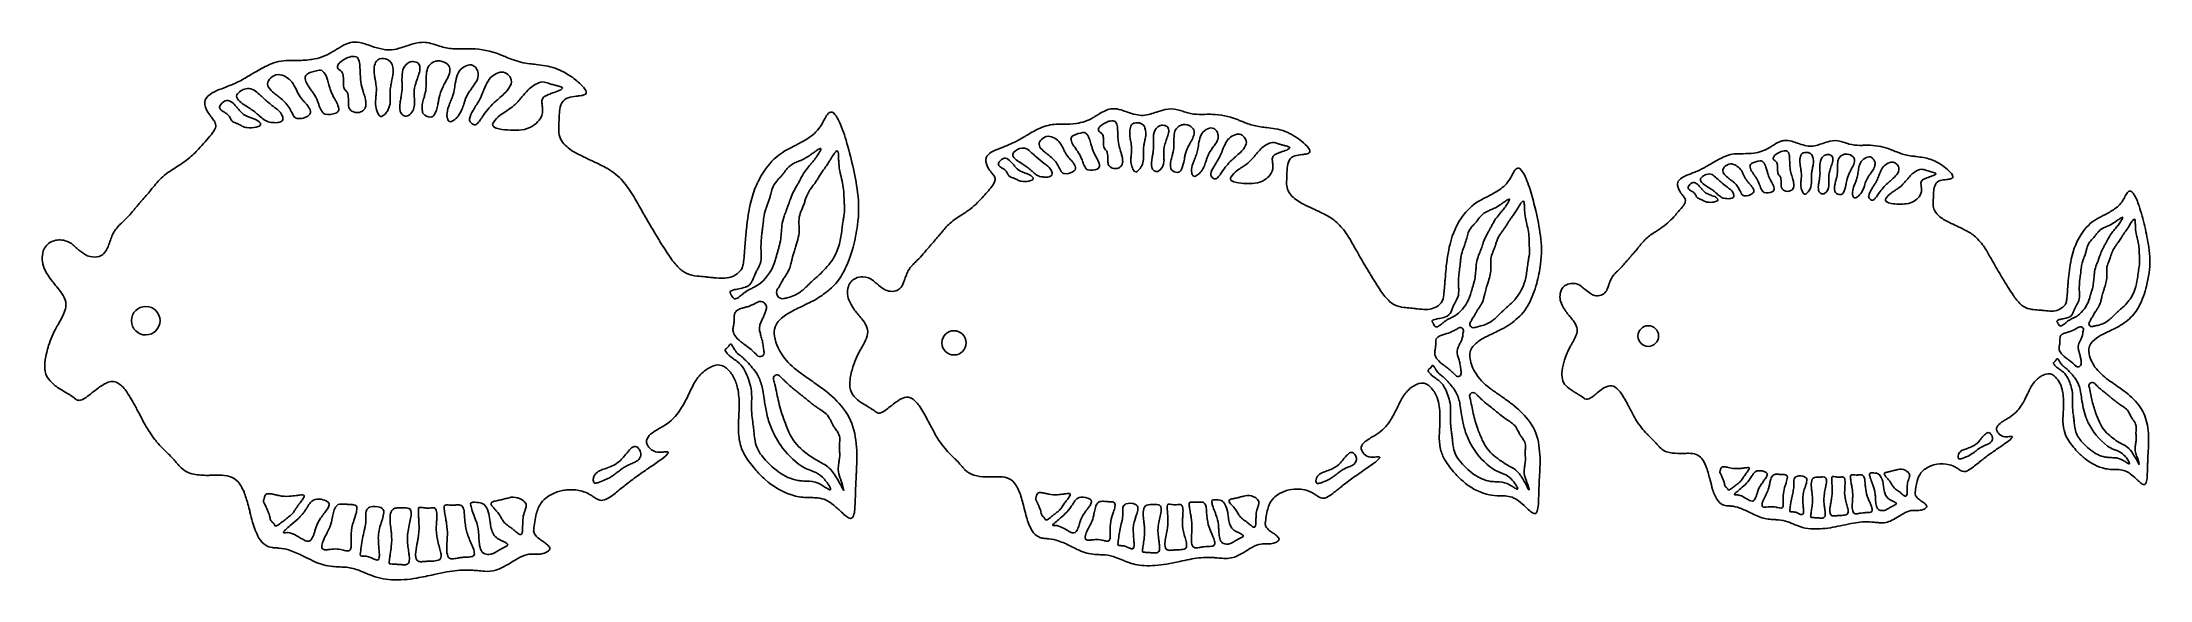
# Model space of a CAD drawing. Extents: x 28 to 914, y -268 to -42.
import ezdxf

# ---------------------------------------------------------------- set-up
doc = ezdxf.new("R2010")
doc.units = 0
doc.header["$MEASUREMENT"] = 0
doc.layers.add('cut', color=10, linetype='CONTINUOUS')

msp = doc.modelspace()

# ---------------------------------------------------------------- linework, layer by layer
at = {"layer": 'cut'}
for p, q in [((168.120209, -57.350694), (168.252465, -58.097106)), ((485.407232, -82.991241), (485.51965, -83.625691)), ((259.564758, -91.846596), (257.628311, -90.952913)), ((766.811165, -94.376093), (766.906721, -94.915376)), ((650.930475, -112.285228), (650.897476, -111.387761)), ((883.945117, -146.565419), (883.960827, -146.978544)), ((332.125634, -155.03608), (332.274212, -154.600858)), ((35.408662, -159.733133), (34.980367, -160.468589)), ((883.423084, -161.808432), (883.716985, -161.64358)), ((884.692811, -176.057076), (884.772726, -176.873077)), ((361.69613, -204.638581), (361.380587, -204.196095)), ((494.816914, -236.201551), (494.3467, -236.201431)), ((500.381185, -249.041409), (500.541565, -248.211603))]:
    msp.add_line(p, q, dxfattribs=at)
at = {"layer": 'cut', "linetype": 'Continuous'}
for p, q in [((250.14551, -56.083001), (251.121793, -56.764558)), ((550.385508, -79.385184), (551.446114, -79.829341)), ((437.065302, -83.713685), (438.08074, -83.17399)), ((89.798025, -90.757334), (88.896035, -91.470649)), ((741.380085, -88.72091), (742.530081, -88.717777)), ((633.950344, -107.4578), (632.930066, -107.988394)), ((834.39571, -120.034383), (835.421571, -120.554078)), ((297.740085, -138.343355), (298.751222, -138.889791)), ((356.53458, -147.763539), (357.454732, -147.073809)), ((672.337187, -165.579018), (671.934052, -166.494003)), ((894.286472, -164.387064), (895.316921, -163.876513)), ((370.295326, -174.341049), (369.842732, -175.398177)), ((370.295326, -174.341049), (370.295326, -174.341049)), ((315.740145, -178.909283), (316.580682, -179.693472)), ((611.864804, -187.286887), (612.584287, -188.183385)), ((860.980795, -192.085259), (860.429443, -193.094441)), ((698.890652, -202.351328), (699.56389, -203.283585)), ((74.980523, -207.950882), (75.674424, -208.867912)), ((415.747639, -221.38225), (416.613687, -222.206889)), ((114.145525, -234.093353), (114.477986, -235.194238)), ((245.224403, -230.664253), (246.334929, -230.366376)), ((769.881908, -246.226381), (771.024495, -246.355087)), ((520.771957, -258.484779), (521.816446, -258.578623))]:
    msp.add_line(p, q, dxfattribs=at)
at = {"layer": 'cut'}
for centre, radius, start, end in [((168.456571, -70.29018), 30.346382, 113.803666, 122.158043), ((159.457537, -49.890182), 8.049688, 89.43699, 113.803641), ((159.400114, -55.734434), 13.894223, 71.226049, 89.437017), ((-187.889548, -1077.416122), 1092.988093, 71.077125, 71.226094), ((181.871086, 1.161048), 47.209977, 251.077159, 257.134662), ((117.047623, 145.577487), 199.629425, 287.858004, 288.681226), ((198.889462, -96.474663), 55.884429, 104.172264, 108.681319), ((188.176716, -54.051967), 12.130023, 74.202783, 104.172258), ((166.42484, -130.935155), 92.031016, 72.504242, 74.202687), ((222.177296, 45.934611), 93.417765, 252.504224, 254.068833), ((202.132052, -24.289764), 20.388493, 254.068834, 270.177889), ((149.875796, -108.78098), 63.136787, 114.656458, 120.829388), ((132.101581, -70.059622), 20.530845, 90.520466, 114.656411), ((134.264662, -308.186236), 258.667283, 89.913572, 90.520447), ((135.260552, 352.157194), 401.676898, 269.913602, 270.067613), ((135.685185, -7.693423), 41.82603, 270.067632, 278.058071), ((138.485952, -27.47656), 21.845619, 278.058128, 301.598046), ((64.86306, 92.204509), 162.358568, 301.598116, 302.287038), ((352.288458, -362.684164), 375.727917, 122.158102, 122.287132), ((153.355998, -52.265062), 1.091946, 166.804267, 226.338036), ((155.111542, -52.676684), 2.8951, 132.422343, 166.804243), ((156.708337, -48.752379), 5.947573, 226.337995, 233.679884), ((160.851319, -58.957608), 11.403628, 111.108144, 132.42239), ((159.264358, -54.84663), 6.996976, 87.848587, 111.108178), ((159.458087, -49.689728), 1.836437, 18.210409, 87.848596), ((150.818006, -52.532194), 10.932073, 3.466868, 18.210472), ((40.005124, -59.245571), 121.948127, 2.080139, 3.466909), ((181.262492, -53.779497), 13.546468, 173.535465, 188.490631), ((173.03853, -52.847659), 5.269882, 145.939515, 173.535382), ((170.668765, -51.245591), 2.409392, 105.536853, 145.939489), ((171.35104, -53.699623), 4.956501, 66.284903, 105.536978), ((173.796125, -34.194376), 10.944138, 257.134642, 270.260028), ((171.947805, -52.341138), 3.47272, 18.942017, 66.284982), ((173.779412, -30.508659), 14.629894, 270.259972, 287.857965), ((166.703732, -54.140888), 9.017032, 349.416273, 18.942047), ((184.952861, -55.085674), 5.391662, 125.027751, 173.512448), ((183.925834, -53.620437), 3.602332, 96.730355, 125.027758), ((183.993592, -54.19459), 4.18047, 64.416882, 96.730377), ((184.917326, -52.265149), 2.041303, 7.802352, 64.416883), ((181.21335, -52.772674), 5.779889, 343.010121, 7.802247), ((194.563297, -54.562825), 4.729389, 134.226561, 168.162892), ((194.951642, -54.961808), 5.286165, 106.613457, 134.22649), ((194.782303, -54.394266), 4.693899, 83.251544, 106.61343), ((194.657633, -55.447858), 5.754842, 46.001858, 83.251567), ((196.577259, -53.459903), 2.991342, 358.572675, 46.001914), ((201.711633, 111.1578), 155.836709, 270.177847, 271.21329), ((209.054494, -58.080292), 6.86961, 105.427814, 165.081013), ((206.76321, -127.357908), 82.732488, 88.67407, 91.213315), ((207.987989, -54.2157), 2.860557, 49.940118, 105.427811), ((207.887441, -78.785755), 34.147325, 68.288959, 88.674038), ((206.707856, -55.738066), 4.849612, 23.157274, 49.940092), ((124.436239, -288.371979), 259.736528, 67.769646, 68.288974), ((267.625618, 61.972478), 118.739939, 247.769694, 249.343469), ((236.866136, -19.617286), 31.544554, 249.343467, 263.174126), ((281.373822, 352.203979), 406.02017, 263.174073, 263.543516), ((226.108246, -136.152387), 85.453354, 80.888951, 83.543461), ((235.78197, -75.831668), 24.361864, 61.080119, 80.888902), ((258.161337, -448.469438), 416.743685, 111.454817, 112.05115), ((51.378581, 77.69516), 148.595411, 291.45488, 292.47153), ((91.924588, -20.329484), 42.51615, 292.471624, 300.547672), ((115.320925, -67.869003), 6.574261, 97.187923, 138.773435), ((-69.18247, 252.655216), 359.495851, 300.547767, 301.016216), ((114.99807, -65.309034), 3.994013, 54.752412, 97.187858), ((385.149267, -502.995062), 522.221037, 120.829442, 121.016227), ((125.519045, -59.393646), 2.557818, 148.153154, 214.112805), ((128.20015, -61.059031), 5.714055, 116.415945, 148.153214), ((132.414343, -54.722943), 10.886119, 214.112753, 231.257515), ((127.644178, -59.939819), 4.464359, 70.756765, 116.415922), ((126.122847, -64.297862), 9.080309, 27.19551, 70.756693), ((77.741719, -89.157496), 63.474563, 25.540302, 27.195433), ((181.587514, -39.535977), 51.617766, 205.540225, 207.499005), ((140.393557, -56.86501), 1.677482, 144.411106, 190.181897), ((145.3823, -55.969005), 6.74605, 190.182032, 212.337786), ((141.39162, -57.579264), 2.904791, 113.742353, 144.411059), ((196.59681, -23.545236), 67.36145, 212.33779, 214.852974), ((146.931705, -70.174633), 16.664728, 98.090823, 113.742341), ((144.888059, -55.798729), 2.144291, 35.793501, 98.090795), ((138.511285, -60.396712), 10.005887, 15.859648, 35.793537), ((-165.668383, -146.813706), 326.222849, 15.471072, 15.859766), ((202.205439, -44.993211), 55.481961, 195.47112, 197.354962), ((165.567993, -56.443072), 17.097045, 197.35496, 208.589676), ((108.080844, -114.901903), 76.152321, 53.321169, 53.67984), ((151.880304, -56.095089), 2.826786, 8.428428, 53.321193), ((139.280197, -57.962103), 15.564464, 359.008822, 8.428441), ((205.200103, -59.102535), 50.365306, 179.00888, 180.889056), ((158.318338, -59.830059), 3.477896, 180.889007, 213.92445), ((157.487618, -60.387816), 2.477303, 213.943202, 228.027996), ((228.408628, -52.402424), 66.579614, 182.080225, 184.397875), ((180.403101, -56.094463), 18.432321, 184.397857, 197.585377), ((308.865017, -15.380305), 153.19176, 197.585277, 198.147004), ((227.690785, -46.848438), 60.489263, 188.490692, 189.998466), ((76.317722, -74.307311), 93.35292, 9.101383, 9.999776), ((153.729565, -61.90602), 14.954034, 355.909725, 9.101356), ((188.209473, -62.667643), 13.737239, 170.18966, 181.231174), ((224.545963, -68.950725), 50.612945, 167.912424, 170.189742), ((77.975548, -37.562023), 99.280808, 347.912441, 349.416319), ((159.972653, -60.583469), 19.501875, 351.664413, 1.035527), ((207.479033, -57.647253), 28.063012, 173.51244, 181.604282), ((490.232931, -49.728396), 310.927777, 181.604223, 181.672061), ((50.754843, -62.557517), 128.737523, 1.035483, 1.672152), ((197.060017, -63.396585), 12.548053, 164.046426, 183.388121), ((241.334507, -76.053284), 58.596098, 161.15428, 164.046418), ((104.074998, -29.204031), 86.438468, 341.154249, 343.010133), ((174.389317, -59.626156), 15.223102, 346.666063, 0.06121), ((205.891004, -56.936943), 16.303213, 168.162964, 180.221524), ((244.831196, -56.808485), 55.243615, 180.198605, 180.761249), ((1925.234918, -33.785692), 1735.80504, 180.784192, 180.806652), ((83.008454, -59.723831), 106.604017, 0.061238, 0.806768), ((210.622265, -68.132074), 15.866238, 153.603175, 169.11143), ((254.28627, -89.804052), 64.612724, 151.569692, 153.60318), ((105.403898, -9.201916), 104.687792, 331.569726, 333.198962), ((192.831079, -53.366558), 6.738685, 333.199009, 358.572655), ((184.813403, -58.954014), 16.840329, 339.922441, 351.784896), ((58.634364, -40.737681), 144.327524, 351.785014, 352.283715), ((232.26011, -64.263066), 30.884757, 165.081009, 172.283696), ((248.167253, -89.852529), 48.750432, 144.287626, 146.7375), ((-2616.872604, 1969.821111), 3479.805772, 324.287689, 324.300065), ((167.043969, -30.657728), 51.671146, 324.33307, 327.092072), ((204.724049, -55.041465), 6.789579, 327.092096, 352.459403), ((207.482738, -55.406636), 4.006826, 352.459328, 23.157297), ((423.28516, -141.932643), 224.276366, 159.083669, 159.208345), ((236.368216, -70.49503), 24.173202, 149.37149, 159.083495), ((222.364277, -62.203719), 7.8988, 102.53368, 149.371467), ((221.405561, -57.891239), 3.481039, 55.768378, 102.533646), ((213.714376, -54.066988), 12.803215, 311.915963, 331.076285), ((220.614071, -59.054506), 4.888038, 26.139188, 55.768414), ((221.740257, -58.501842), 3.633553, 331.076203, 26.139244), ((270.8863, -98.615122), 53.189957, 136.447419, 140.603199), ((241.493596, -70.671197), 12.633898, 111.160193, 136.447356), ((238.53494, -63.027588), 4.437655, 72.693383, 111.160147), ((225.912744, -103.536348), 46.867355, 71.357273, 72.693396), ((268.017338, 21.267413), 84.847396, 251.357368, 251.771731), ((248.039876, -39.393595), 20.981467, 251.771646, 256.480238), ((357.849541, 417.300278), 490.691438, 256.480175, 256.594308), ((219.833663, -161.774445), 104.603378, 76.196661, 76.594293), ((242.686399, -68.758182), 8.820954, 63.252449, 76.196681), ((243.910831, -58.389365), 4.106727, 291.280952, 313.324766), ((246.518652, -61.154322), 0.305976, 313.324714, 63.252386), ((230.532026, -85.334134), 35.218142, 56.157338, 61.080122), ((232.501579, -82.396765), 31.681578, 43.257592, 54.003913), ((252.185084, -63.990207), 4.732706, 14.88425, 43.079853), ((100.324815, -67.31503), 3.723035, 129.533168, 190.954854), ((107.020569, -66.018988), 10.543068, 190.95482, 216.246738), ((107.088789, -75.510717), 14.349447, 112.051142, 129.533163), ((103.901447, -69.200227), 1.087335, 155.190874, 184.863821), ((104.254182, -69.170213), 1.441345, 184.863758, 233.873545), ((106.957057, -70.612706), 4.453617, 114.287988, 155.190897), ((115.724944, -53.455124), 20.897512, 233.873537, 237.641197), ((106.114076, -68.744671), 2.404184, 56.817247, 114.287931), ((102.271948, -74.61989), 9.424166, 41.047251, 56.817158), ((55.329327, -115.49447), 71.668371, 39.976037, 41.047231), ((111.652428, -64.654468), 1.696648, 138.773509, 215.991878), ((188.027524, -4.241927), 101.496117, 219.97607, 221.054369), ((116.895074, -60.846591), 8.176252, 215.991919, 237.01917), ((336.380281, 277.378481), 411.375898, 237.019155, 237.383785), ((68.365783, -141.442903), 85.859582, 55.81894, 57.383778), ((105.782388, -86.346868), 19.259466, 48.575265, 55.818935), ((103.867095, -81.060384), 23.281409, 47.550154, 54.752382), ((-282.835131, -503.813396), 596.22008, 47.502893, 47.550104), ((505.079589, 356.132337), 570.105891, 227.502929, 227.739905), ((155.270799, -28.840761), 49.941998, 227.739933, 233.069313), ((178.907916, 2.606139), 89.28181, 233.069431, 233.286696), ((51.789898, -167.852725), 123.356885, 52.346474, 53.286578), ((183.319468, 8.720447), 92.227348, 231.257466, 232.540649), ((123.248469, -75.240993), 6.381417, 20.347395, 52.346533), ((17.153479, -208.149673), 180.982801, 52.00115, 52.540646), ((119.635368, -76.973399), 14.520334, 29.62311, 52.001123), ((98.83297, -88.801893), 38.450504, 25.512905, 29.623093), ((148.118278, -56.958228), 13.885491, 207.498974, 221.369365), ((225.453123, 11.148245), 116.934848, 221.369398, 221.964585), ((78.53138, -120.976226), 80.65785, 40.970334, 41.964524), ((132.322537, -74.265163), 9.415925, 24.876797, 40.970345), ((139.15396, -71.097485), 1.885817, 309.683134, 24.876815), ((43.753677, -129.983554), 118.891438, 34.002196, 34.85292), ((129.333807, -72.254242), 15.660474, 21.114352, 34.002156), ((91.882038, -86.716364), 55.807554, 19.649574, 21.114264), ((211.374676, -44.050452), 71.073772, 199.649546, 200.841288), ((152.459133, -66.478952), 8.033476, 200.841358, 218.954395), ((232.337732, -20.054651), 93.138582, 208.589667, 209.204335), ((-1529.245309, -1004.743499), 1924.976117, 29.183668, 29.204295), ((116.329399, -85.665087), 40.136273, 27.173747, 29.167131), ((150.957815, -69.901863), 1.929362, 290.953188, 335.840662), ((144.815808, -71.044175), 8.116802, 8.769026, 27.190183), ((151.281094, -70.046876), 1.575049, 335.840688, 8.769058), ((154.090187, -64.163472), 2.601882, 12.109346, 48.009079), ((144.248307, -66.275046), 12.667732, 0.278797, 12.109252), ((34.032631, -66.811398), 122.884713, 0.15506, 0.278819), ((212.256835, -66.329098), 55.340144, 180.155029, 181.90435), ((160.607904, -68.046398), 3.662671, 181.904296, 212.754191), ((159.593886, -68.698744), 2.456939, 212.754147, 239.89951), ((160.820722, -67.862662), 3.553306, 281.33693, 317.544279), ((116.062503, -78.572989), 49.702608, 15.494322, 18.146999), ((161.087314, -68.106568), 3.191973, 317.544261, 356.428176), ((155.153754, -67.736194), 9.13708, 356.428203, 15.494301), ((178.504055, -67.330517), 10.199217, 175.30248, 209.60685), ((301.360635, -77.425955), 133.469883, 174.477593, 175.302419), ((104.217527, -58.365415), 64.592504, 354.477592, 355.909739), ((165.675711, -66.194255), 8.89451, 322.126585, 333.22709), ((166.295446, -66.506923), 8.200368, 333.226995, 356.773037), ((244.427276, -61.459459), 69.968024, 181.231164, 182.167143), ((144.105849, -65.25581), 30.425208, 356.772949, 2.167152), ((189.550066, -69.032302), 11.04947, 171.126138, 188.822553), ((180.617306, -70.422854), 2.009125, 188.855821, 204.066106), ((302.187331, -86.618176), 125.051297, 170.180768, 171.126143), ((106.475922, -52.745267), 73.569773, 350.180752, 351.664462), ((178.981303, -67.927342), 5.672988, 303.519709, 357.42484), ((345.271233, -54.622074), 161.018779, 183.388114, 183.861835), ((160.488625, -67.095649), 24.184359, 357.42489, 3.861867), ((195.98786, -69.405701), 8.149656, 165.703857, 191.10399), ((300.297036, -95.986145), 115.792232, 164.566504, 165.703931), ((133.423739, -49.916633), 57.323617, 344.566529, 346.666017), ((180.577953, -65.569743), 14.146365, 331.0422, 349.122668), ((102.230432, -50.514449), 93.92729, 349.122618, 350.020095), ((299.3868, -85.207084), 106.258155, 169.11142, 170.020126), ((208.889937, -72.686684), 10.586101, 158.572413, 180.00003), ((463.026134, -172.422878), 283.592539, 158.11517, 158.572389), ((137.458545, -41.645603), 67.259212, 338.115122, 339.922423), ((194.46206, -66.170498), 10.890225, 321.650685, 338.532653), ((175.154016, -58.577533), 31.637603, 338.532598, 342.943141), ((1364.735535, -423.560117), 1212.676054, 162.914962, 162.943152), ((245.552724, -79.586733), 41.826854, 160.978102, 162.898841), ((218.074601, -70.113526), 12.761602, 146.737527, 160.978028), ((220.236857, -77.149225), 12.807009, 148.958579, 166.340798), ((332.852225, -144.926521), 144.245143, 148.011726, 148.958476), ((137.904735, -23.165261), 85.603347, 328.011716, 329.51949), ((193.948929, -56.152126), 20.571932, 329.519457, 338.96882), ((-77.004402, 48.026435), 310.862959, 338.968801, 339.208297), ((242.099972, -92.207823), 34.565404, 132.194923, 145.340869), ((282.782904, -137.082816), 95.136569, 131.208991, 132.194931), ((65.897217, 110.585223), 234.072876, 311.209, 311.916028), ((177.162414, -2.269089), 82.592344, 303.705324, 305.538521), ((214.58113, -54.653653), 18.216084, 305.538506, 320.172097), ((34.515996, 95.519705), 252.684611, 320.172076, 320.603169), ((232.404105, -70.69327), 6.093678, 319.56477, 2.925027), ((240.937801, -66.753961), 2.756403, 149.51068, 184.196797), ((281.649189, -63.766553), 43.577252, 184.196848, 186.475998), ((210.985156, -71.787723), 27.540571, 2.9251, 6.476008), ((240.190092, -66.313715), 1.888713, 119.910509, 149.510661), ((246.083783, -76.558753), 13.708036, 109.540754, 119.910625), ((304.318785, -240.637965), 187.815197, 109.378759, 109.540791), ((-1739.651343, 5570.39478), 5972.210408, 289.378792, 289.386355), ((213.929619, 18.583871), 86.712734, 289.407699, 291.281), ((254.48895, -71.541934), 8.939328, 152.400437, 176.288398), ((250.431155, -69.420608), 4.360494, 105.567058, 152.400451), ((255.223224, -86.622039), 22.216953, 96.653358, 105.567064), ((268.07401, -196.790937), 133.132817, 96.460541, 96.653284), ((244.916532, 7.711622), 72.67672, 276.460549, 278.153264), ((254.857772, -61.676675), 2.579901, 278.153229, 307.937498), ((255.893004, -63.004695), 0.896053, 307.93751, 14.884163), ((486.047999, -94.714245), 26.596526, 113.80953, 122.106), ((478.022956, -76.527205), 6.71765, 91.750367, 113.809622), ((478.142874, -80.451067), 10.643344, 71.939351, 91.750409), ((426.663001, -238.32129), 176.695096, 70.999503, 71.939378), ((511.856453, -117.292271), 48.586951, 104.198253, 108.677754), ((502.449076, -80.109832), 10.23291, 74.629316, 104.198366), ((488.825643, -129.66852), 61.630006, 72.454915, 74.62934), ((133.286602, -46.762163), 43.111915, 216.246816, 218.159075), ((59.779658, -104.521452), 50.372877, 35.936754, 38.159073), ((91.775107, -74.188023), 9.96995, 319.80519, 338.149835), ((97.792023, -76.96791), 3.424633, 2.640535, 35.936749), ((98.613247, -76.930034), 2.602536, 338.149901, 2.640497), ((329.935969, 284.627229), 421.129994, 237.641395, 237.685857), ((96.307625, -84.734395), 15.917157, 51.801086, 57.685902), ((103.934419, -75.04208), 3.58391, 26.485973, 51.800983), ((83.123951, -85.411448), 26.834703, 25.415719, 26.485996), ((117.466932, -69.092638), 11.188236, 205.415791, 209.055601), ((109.854038, -73.322197), 2.479313, 209.055618, 250.137402), ((149.731839, 37.063792), 119.847561, 250.137351, 250.601675), ((102.845375, -96.089889), 21.319869, 69.09429, 70.601605), ((108.445047, -81.430189), 5.627096, 61.827982, 69.094318), ((104.015366, -89.701124), 15.009549, 59.70543, 61.827834), ((117.757994, -65.443468), 8.311164, 221.054332, 247.61151), ((122.539814, -57.993385), 21.712867, 239.705493, 241.616607), ((114.909052, -72.115966), 5.660583, 241.616605, 263.073301), ((115.717275, -65.463163), 12.3623, 263.073302, 281.463945), ((125.009773, -47.839352), 27.350418, 247.611464, 250.988004), ((-42.355942, -533.573711), 486.409399, 70.801427, 70.987982), ((115.940491, -78.971805), 5.035684, 39.06431, 70.801355), ((117.339695, -73.463409), 4.199202, 281.464032, 306.517519), ((79.570924, -116.052014), 58.875581, 47.334669, 48.575225), ((136.515269, -54.26708), 25.148442, 227.33462, 233.56549), ((119.476464, -76.34924), 0.608408, 306.517457, 21.842353), ((118.874268, -76.590617), 1.257178, 21.842333, 39.064125), ((124.742444, -70.215234), 5.325652, 233.565473, 260.14481), ((126.608249, -59.494785), 16.207253, 260.132879, 269.624797), ((126.535096, -70.666034), 5.035765, 269.624753, 294.680052), ((128.130052, -74.136899), 1.215976, 294.680041, 346.014614), ((126.990776, -73.853152), 2.390056, 346.01458, 20.347409), ((146.991493, -65.818102), 14.911448, 205.513035, 207.986971), ((135.736229, -71.799351), 2.165614, 207.986949, 261.937593), ((136.319548, -67.681361), 6.324712, 261.9376, 309.683057), ((147.377374, -70.587386), 1.498685, 218.95438, 257.724067), ((148.769845, -64.188045), 8.047771, 257.724039, 290.953161), ((160.63123, -66.909278), 4.525338, 239.89944, 281.316422), ((170.835099, -71.688301), 1.378606, 209.606907, 255.783972), ((170.715844, -72.159039), 0.892998, 255.784, 296.907499), ((169.001368, -68.78073), 4.681454, 296.907555, 322.126568), ((181.629123, -69.970962), 3.117268, 204.066152, 244.536536), ((181.087855, -71.107614), 1.85832, 244.536589, 303.519651), ((194.347444, -69.727654), 6.477944, 191.104015, 194.488574), ((189.651351, -70.941147), 1.627599, 194.488594, 220.643423), ((191.338091, -69.493204), 3.850577, 220.643558, 271.387341), ((191.387939, -71.551413), 1.791764, 271.387324, 331.042234), ((201.720138, -72.686689), 3.416302, 179.999996, 185.003643), ((202.688746, -72.601894), 4.388615, 185.003519, 209.077588), ((199.805606, -74.205152), 1.089686, 209.077618, 293.224391), ((197.898395, -69.760495), 5.926258, 293.224283, 314.680298), ((193.939224, -65.756868), 11.556894, 314.680212, 321.650729), ((208.89512, -74.392961), 1.135163, 166.340803, 198.663957), ((210.501673, -73.850297), 2.830892, 198.664006, 248.633278), ((209.96964, -75.210208), 1.370612, 248.633295, 313.444104), ((204.404394, -69.334218), 9.463771, 313.444211, 325.963477), ((399.320366, -200.906478), 225.703182, 145.340884, 145.980533), ((218.567479, -76.422103), 1.087693, 158.576399, 233.140399), ((219.84828, -76.924653), 2.46356, 146.486751, 158.576393), ((227.32109, -81.873278), 11.426359, 125.501795, 146.486774), ((221.24208, -72.854626), 5.546436, 233.140442, 259.65963), ((226.265669, -45.321992), 33.533618, 259.659598, 275.84733), ((272.654683, -145.424693), 89.489904, 123.705393, 125.501693), ((228.62058, -68.316588), 10.418751, 275.84726, 302.597298), ((227.429938, -66.454633), 12.628844, 302.597281, 319.564725), ((283.538412, -78.418227), 38.268163, 177.156348, 181.032153), ((253.742533, -78.955051), 8.467447, 181.032093, 227.140293), ((-1287.876409, -0.366074), 1535.08389, 357.156459, 357.183273), ((195.789471, -73.363478), 49.623333, 357.183115, 357.702672), ((107.475532, -69.820635), 138.008306, 357.702708, 358.21516), ((339.331302, -77.045725), 93.96001, 176.288379, 178.215076), ((341.649841, -68.120153), 16.320461, 305.975727, 331.687084), ((271.675807, -30.422797), 95.802888, 331.687152, 332.569044), ((471.438693, -134.106845), 129.265086, 152.186373, 152.569108), ((366.90224, -78.95924), 11.074019, 139.265931, 152.186403), ((359.628675, -72.695459), 1.475076, 48.270161, 139.265912), ((354.854418, -78.048345), 8.647727, 25.297968, 48.270128), ((310.772715, -98.883728), 57.40539, 16.003934, 25.297941), ((472.918017, -132.572759), 60.250244, 114.944676, 120.900491), ((454.677959, -93.358048), 17.001045, 91.478866, 114.944627), ((456.440875, -161.645777), 85.311526, 90.101454, 91.478828), ((456.372249, -122.989449), 46.655137, 89.968999, 90.101237), ((454.521527, -3563.782379), 3487.448564, 89.953824, 89.969179), ((457.365847, -34.431658), 41.903303, 269.953897, 277.169405), ((460.312378, -57.856466), 18.293904, 277.169415, 300.923841), ((433.45405, -13.021819), 70.557806, 300.923841, 302.350717), ((575.263282, -236.902566), 194.456246, 122.105992, 122.350759), ((472.844503, -78.676304), 0.912896, 172.701439, 226.175071), ((474.011761, -78.825805), 2.089689, 133.324507, 172.701407), ((475.672261, -75.730135), 4.996538, 226.174891, 233.679788), ((479.22865, -84.357083), 9.693041, 111.097492, 133.324537), ((477.856121, -80.799599), 5.879968, 87.162926, 111.097587), ((478.073077, -76.421643), 1.49664, 22.740719, 87.162897), ((473.363516, -78.395626), 6.603162, 3.666397, 22.740689), ((376.501475, -84.602273), 103.663852, 2.080193, 3.666344), ((498.136915, -30.751777), 42.835364, 250.999521, 255.752098), ((498.893895, -79.898666), 13.814471, 175.484066, 189.298512), ((489.587773, -79.163649), 4.479367, 145.93942, 175.484127), ((487.573633, -77.801991), 2.048138, 105.461321, 145.939479), ((488.15298, -79.896535), 4.221328, 66.860467, 105.461335), ((490.372639, -61.328332), 11.28842, 255.752158, 287.673531), ((488.635082, -78.768412), 2.99451, 17.2561, 66.860416), ((483.663976, -80.312559), 8.199918, 348.334586, 17.256082), ((448.268017, 70.813045), 149.975631, 287.673597, 288.677642), ((500.008075, -81.254695), 4.91309, 129.540999, 175.132108), ((498.85084, -79.852904), 3.095341, 95.817859, 129.540951), ((498.897319, -80.309091), 3.553889, 64.238169, 95.817827), ((499.693864, -78.65855), 1.721195, 9.580647, 64.238125), ((496.792761, -79.148226), 4.663333, 342.409061, 9.580637), ((507.894559, -80.629026), 4.032885, 133.751726, 169.595108), ((508.216673, -80.965494), 4.498683, 106.018041, 133.751683), ((508.061431, -80.424734), 3.93608, 84.797221, 106.018081), ((531.754054, 6.110247), 80.773372, 252.454889, 254.038978), ((507.977684, -81.344536), 4.859687, 45.621779, 84.797301), ((514.304949, -54.898544), 17.318319, 254.039051, 269.930758), ((509.604411, -79.682118), 2.533774, 359.053966, 45.621843), ((514.410224, 32.279911), 104.496837, 269.930802, 271.245841), ((520.275905, -83.697631), 5.944766, 106.329788, 165.850712), ((518.281039, -145.708404), 73.533564, 88.812713, 91.245859), ((519.290424, -80.334054), 2.439794, 49.912375, 106.329699), ((519.203086, -101.218004), 29.03361, 68.366891, 88.812678), ((518.210241, -81.617375), 4.117205, 23.077789, 49.912376), ((463.51439, -241.634356), 180.089833, 67.818672, 68.366877), ((2830.701618, 5564.422737), 6089.987865, 247.818793, 247.827731), ((549.773639, -32.56332), 46.07478, 247.827373, 247.930276), ((557.719925, -12.963446), 67.224214, 247.930541, 249.965175), ((543.579308, -51.741005), 25.948844, 249.965263, 262.167347), ((554.562634, 28.101536), 106.54329, 262.167401, 263.583964), ((533.788782, -156.634655), 79.357256, 81.043565, 83.583956), ((542.919199, -98.702432), 20.709946, 68.867985, 81.043571), ((65.236104, -60.625658), 38.874231, 309.185295, 317.762737), ((-75.367403, 67.032504), 228.784611, 317.762744, 319.80517), ((264.057118, -67.839602), 23.631348, 227.140238, 243.850329), ((353.525245, -109.763642), 25.870161, 117.913615, 142.435931), ((430.063999, -254.237047), 189.36556, 116.857334, 117.913632), ((248.863368, 103.588265), 211.723734, 296.857431, 297.374009), ((328.116802, -49.476937), 39.357662, 297.373958, 305.975743), ((286.650968, 0.938221), 110.790652, 305.441186, 306.187633), ((6942.900989, -9097.770185), 11162.725171, 126.18381, 126.187706), ((364.290984, -103.907548), 19.670171, 126.092132, 126.184722), ((387.961791, -136.379211), 59.853699, 124.826197, 126.091275), ((329.607078, -73.533132), 29.073156, 325.990678, 332.007415), ((357.429015, -92.491142), 6.389571, 110.384093, 124.826172), ((355.247577, -86.620444), 0.126682, 9.656809, 110.383943), ((354.475559, -86.75181), 0.909797, 332.007378, 9.656914), ((365.573218, -91.969058), 5.680152, 129.39668, 147.374072), ((362.139272, -87.788011), 0.269686, 34.226652, 129.39668), ((360.69806, -88.768438), 2.012766, 3.528663, 34.226652), ((164.140233, -140.940886), 209.950103, 12.988078, 16.003954), ((432.181125, -96.166223), 9.586645, 112.397911, 133.651946), ((519.159532, -307.212796), 237.853812, 111.450996, 112.397975), ((379.269002, 48.812364), 144.668443, 291.451041, 292.424376), ((420.905879, -52.084558), 35.518004, 292.424465, 297.062635), ((437.369657, -89.188677), 1.401303, 139.146278, 212.345993), ((440.525544, -91.917946), 5.573656, 96.979375, 139.146187), ((420.905879, -52.084558), 35.518004, 298.917755, 300.414446), ((309.049096, 138.459844), 256.468471, 300.414534, 301.036536), ((440.25695, -89.723935), 3.363265, 54.000293, 96.979292), ((617.497058, -374.142576), 341.780128, 120.900445, 121.036579), ((427.724823, -106.973111), 24.684341, 47.515451, 54.00029), ((449.195679, -84.72783), 2.1736, 148.172759, 214.149899), ((451.474624, -86.142335), 4.85584, 116.42314, 148.172774), ((455.087336, -80.731404), 9.292802, 214.149835, 231.007413), ((484.713116, -44.136887), 56.376192, 231.007441, 232.509257), ((451.002187, -85.191577), 3.794173, 70.813119, 116.423169), ((449.715421, -88.889413), 7.709496, 27.234533, 70.813175), ((409.648264, -109.511686), 52.772288, 25.54229, 27.234547), ((497.705525, -67.430731), 44.823245, 205.542274, 207.455451), ((468.428178, -82.642626), 11.829839, 207.455478, 221.433645), ((461.861985, -82.587264), 1.449891, 156.058317, 192.85951), ((467.254127, -81.356302), 6.980756, 192.859563, 212.961075), ((462.332254, -82.796069), 1.964432, 114.7531, 156.058295), ((513.01713, -51.681585), 61.522861, 212.961121, 214.892859), ((467.346275, -93.67081), 13.939423, 97.968631, 114.753037), ((361.60589, -157.27954), 123.074787, 34.161333, 34.892883), ((452.340388, -95.705927), 13.420517, 21.237029, 34.161385), ((465.662181, -81.640042), 1.791355, 37.898436, 97.96874), ((461.297117, -85.037962), 7.323049, 16.880064, 37.898452), ((384.270791, -108.411008), 87.817485, 15.418998, 16.88002), ((512.635332, -73.007802), 45.339725, 195.418905, 197.394644), ((483.236121, -82.217958), 14.5316, 197.394569, 208.60825), ((434.373708, -131.909872), 64.729594, 53.321178, 53.67985), ((471.603314, -81.923977), 2.402767, 8.428454, 53.32122), ((460.893215, -83.510937), 13.229801, 359.008814, 8.428433), ((516.926434, -84.480304), 42.811802, 179.008913, 181.067381), ((476.712669, -85.229544), 2.591057, 181.067412, 224.932395), ((476.386863, -85.554574), 2.130847, 224.932553, 228.009151), ((473.473337, -88.791411), 2.224122, 10.716601, 48.009159), ((462.938236, -90.785194), 12.946226, 0.155045, 10.716571), ((535.738807, -78.818453), 55.678485, 182.080166, 184.475959), ((495.65164, -81.956453), 15.468685, 184.475977, 197.296155), ((560.61108, -61.728667), 83.504647, 197.296126, 198.112702), ((406.391591, -112.17328), 78.75536, 17.011076, 18.112751), ((555.770401, -70.586337), 71.448283, 189.298481, 189.998404), ((407.375089, -97.404331), 79.350005, 9.101354, 9.999748), ((473.174929, -86.863303), 12.711186, 355.916779, 9.101329), ((431.493902, -83.887799), 54.498285, 354.44884, 355.916737), ((502.464292, -87.512045), 11.658357, 170.110964, 181.285777), ((551.186873, -86.418564), 60.393207, 181.285694, 182.08829), ((535.884905, -93.33825), 45.58301, 167.976001, 170.111009), ((192.49211, -20.197491), 305.512679, 347.975997, 348.334668), ((429.882336, -78.522963), 65.710184, 350.151369, 351.503992), ((477.825058, -85.684612), 17.235513, 351.503913, 1.523827), ((523.354854, -83.243003), 28.344382, 175.132184, 181.642212), ((-71.197047, -100.289235), 566.451833, 1.523776, 1.642264), ((509.670566, -88.080231), 10.327168, 164.573857, 182.658425), ((539.228654, -96.236366), 40.9899, 161.173758, 164.573899), ((387.137679, -44.382683), 119.697589, 341.173781, 342.409066), ((454.786651, -76.329918), 49.904083, 344.525173, 346.497933), ((490.394994, -84.880087), 13.283603, 346.497949, 0.503059), ((520.162663, -82.881703), 16.506094, 169.595188, 180.683117), ((667.187461, -81.128622), 163.541342, 180.683143, 180.834175), ((286.732467, -86.668334), 216.953981, 0.503069, 0.834238), ((521.521096, -92.148756), 13.471909, 153.550961, 169.043703), ((560.503846, -111.541622), 57.011983, 151.568067, 153.55091), ((437.585278, -44.991194), 82.766176, 331.56804, 333.324007), ((506.531557, -79.631372), 5.607046, 333.324008, 359.053922), ((500.52077, -84.601387), 13.35757, 340.241071, 350.879896), ((462.096629, -78.433104), 52.273664, 350.88, 352.345377), ((541.981338, -89.169498), 28.329295, 165.850743, 172.345429), ((528.010786, -93.908891), 11.004905, 146.414204, 161.303873), ((559.872762, -115.066492), 49.251861, 144.255423, 146.414264), ((331.504475, 49.302334), 232.118332, 324.255423, 324.762605), ((515.5603, -80.714752), 6.771955, 324.762574, 349.120388), ((518.846366, -81.346335), 3.425744, 349.120364, 23.077769), ((507.333073, -81.98206), 17.507047, 329.600086, 338.682667), ((406.250047, -42.536276), 126.01395, 338.682698, 339.234112), ((549.507804, -96.857173), 27.196835, 151.895286, 159.234199), ((531.621888, -87.305085), 6.920041, 103.261034, 151.89534), ((353.964341, 110.479178), 266.475008, 311.205348, 311.797556), ((530.706339, -83.420242), 2.928771, 56.687653, 103.261025), ((525.293243, -81.158223), 9.417648, 311.797553, 334.105193), ((530.046666, -84.424019), 4.129911, 25.486232, 56.687591), ((531.042554, -83.949298), 3.026665, 334.105255, 25.486233), ((578.699856, -122.992391), 52.929545, 137.44445, 140.602165), ((548.186563, -94.977634), 11.506271, 112.127191, 137.444466), ((545.254591, -87.766875), 3.722216, 73.499155, 112.127197), ((552.847389, -101.973382), 14.545731, 109.395115, 118.467857), ((539.606025, -106.834979), 23.60937, 71.449785, 73.499085), ((393.139969, -543.024497), 483.732833, 71.403262, 71.439243), ((562.772432, -38.876603), 48.18847, 251.403375, 251.88993), ((553.32044, -67.778032), 17.780695, 251.889702, 256.416168), ((974.875134, -1300.707568), 1285.400195, 109.369288, 109.395185), ((504.035078, 38.605543), 134.265248, 289.369388, 290.482063), ((607.166042, 155.068503), 247.040214, 256.416188, 256.604576), ((525.733229, -186.872489), 104.46362, 76.367228, 76.604662), ((548.164219, -94.38537), 9.295261, 64.532862, 76.367204), ((549.786883, -83.880094), 3.513732, 290.482023, 314.021034), ((542.919199, -98.702432), 20.709946, 61.318955, 65.686415), ((552.051506, -86.223458), 0.254917, 314.021011, 64.53287), ((539.107736, -105.66973), 28.651639, 44.467577, 61.319001), ((559.227728, -86.90393), 1.951123, 277.841866, 311.487138), ((556.002635, -89.085937), 4.977607, 17.840044, 44.467542), ((560.015296, -87.794519), 0.762253, 311.487252, 17.840113), ((742.830187, -50.553104), 38.164999, 269.897567, 276.698183), ((745.458677, -72.934638), 15.629649, 276.698244, 301.385262), ((705.046301, -6.690111), 93.227957, 301.385225, 302.376665), ((769.538962, -108.405841), 27.21038, 114.749043, 122.376649), ((761.586605, -95.575417), 8.285564, 114.268664, 133.074363), ((760.528263, -88.859268), 5.686877, 96.70273, 114.749034), ((760.511491, -93.190813), 5.669803, 89.033183, 114.268725), ((760.774636, -90.955611), 7.797647, 72.450579, 96.70279), ((760.58605, -88.772759), 1.25112, 24.641291, 89.033216), ((757.036679, -90.400897), 5.1561, 3.147474, 24.641427), ((732.215437, -181.262067), 102.512397, 70.977399, 72.450567), ((778.525457, -46.940234), 39.56847, 250.977359, 255.535669), ((768.64782, -89.961993), 1.735138, 105.689078, 145.939535), ((769.147945, -91.74253), 3.58458, 66.727996, 105.689166), ((771.049689, -75.921363), 9.63867, 255.535578, 288.26503), ((769.576134, -90.746947), 2.500822, 19.970422, 66.727997), ((674.816469, 215.658367), 316.688456, 288.265001, 288.665384), ((788.624623, -121.243396), 38.916793, 104.053263, 108.665409), ((781.311395, -92.027392), 8.799386, 73.776292, 104.053229), ((758.384067, -170.822077), 90.861952, 72.488986, 73.776294), ((803.232106, -28.677397), 58.189906, 252.489031, 254.132017), ((791.471229, -70.052043), 15.176193, 254.131986, 270.863505), ((786.456432, 262.668987), 347.935012, 270.863501, 271.184816), ((794.766979, -139.161274), 53.981178, 88.494495, 91.184752), ((795.536522, -109.880658), 24.690451, 68.309494, 88.494468), ((741.571728, -245.553249), 170.701584, 67.809599, 68.309446), ((846.296247, 11.189365), 106.578049, 247.809613, 249.166361), ((816.37318, -67.444545), 22.443147, 249.166377, 262.676406), ((95.998753, -117.689526), 25.727777, 123.262305, 139.477858), ((289.505749, -412.698921), 378.538634, 122.741342, 123.262274), ((18.435117, 8.867583), 122.657541, 302.741341, 303.95875), ((65.236104, -60.625658), 38.874231, 303.958796, 307.490338), ((338.75008, 84.293924), 193.111873, 243.850354, 245.16058), ((222.114108, -172.751597), 89.152512, 60.720416, 65.160742), ((253.933386, -116.002935), 24.091947, 40.837702, 60.720413), ((363.710753, -117.5974), 38.719765, 142.435894, 154.410047), ((325.800382, -86.582226), 17.334277, 317.712657, 321.810702), ((308.618986, -73.066955), 39.194353, 321.810654, 322.793156), ((318.470714, -80.546601), 26.824969, 322.793024, 322.929617), ((-951.413862, 878.82321), 1618.364246, 322.929755, 322.947402), ((365.113077, -115.147204), 31.24794, 139.853364, 142.947377), ((348.134839, -100.826569), 9.036656, 114.802349, 139.853345), ((367.624924, -143.002546), 55.498214, 112.660419, 114.802302), ((318.073224, -24.31506), 73.117843, 292.660391, 293.746711), ((366.821947, -108.975256), 22.19944, 142.210146, 152.514375), ((339.84075, -73.793239), 19.063099, 293.74672, 305.441171), ((401.355009, -135.751932), 65.897527, 139.6829, 142.210229), ((-1904.419039, 1820.865027), 2958.1633, 319.682974, 319.696954), ((325.878727, -70.768653), 33.696494, 319.696699, 319.827792), ((307.054025, -54.87664), 58.332352, 319.828128, 320.815672), ((331.551338, -74.844996), 26.727706, 320.815657, 325.990649), ((458.918124, -163.865474), 123.180506, 146.986779, 147.9245), ((382.615901, -114.289196), 32.186898, 143.850515, 146.986779), ((591.159664, -266.637987), 290.451598, 143.714691, 143.850515), ((293.317504, -47.968721), 79.042922, 323.714691, 324.511744), ((333.456378, -76.587091), 29.746467, 324.511744, 328.751152), ((234.330932, -16.43902), 145.693199, 328.751152, 329.262742), ((420.734901, -127.281608), 71.176621, 147.374072, 149.262742), ((264.938914, -94.673403), 97.953803, 1.948528, 3.528663), ((438.306913, -88.77519), 75.514499, 181.948528, 183.082988), ((385.510834, -91.618802), 22.641896, 183.082988, 193.369852), ((468.813595, -71.8196), 108.265249, 193.369852, 194.157394), ((248.80191, -121.4138), 123.065659, 7.680022, 12.988099), ((427.669638, -91.437283), 3.050868, 133.652007, 189.909348), ((433.291289, -90.4552), 8.757656, 189.909364, 215.853342), ((450.751248, -77.837924), 30.29938, 215.853387, 218.138496), ((379.034978, -134.14862), 60.882405, 36.486881, 38.138575), ((430.808962, -93.06362), 0.911937, 155.272567, 188.622182), ((431.222405, -93.000925), 1.330107, 188.622332, 235.996691), ((433.428099, -94.269803), 3.795469, 114.455196, 155.272645), ((453.25835, -60.335447), 40.73336, 235.996625, 237.744112), ((423.779204, -107.046481), 14.501962, 51.759777, 57.744221), ((432.698916, -92.666432), 2.034076, 54.632354, 114.455224), ((430.957988, -97.937044), 2.903824, 28.780406, 51.759826), ((426.98144, -100.121375), 7.44081, 25.66263, 28.780245), ((322.315682, -150.336316), 123.52897, 25.51765, 25.632012), ((440.698958, -93.825588), 7.650534, 205.51786, 209.639732), ((427.915542, -99.405356), 10.29808, 40.304897, 54.632378), ((339.969516, -174.001897), 125.620009, 39.976923, 40.304884), ((441.023256, -86.874855), 5.725948, 212.346039, 236.984126), ((502.001119, -38.152057), 85.826011, 219.977104, 221.043485), ((442.600987, -89.867012), 7.068077, 221.043446, 247.684962), ((628.414375, 201.507042), 349.643889, 236.984111, 237.383806), ((448.991189, -74.297735), 23.897725, 247.684958, 250.995965), ((400.571314, -154.53938), 73.063475, 55.821682, 57.38377), ((350.150691, -361.285674), 279.634022, 70.722546, 70.995961), ((432.417658, -107.64072), 16.374199, 48.575221, 55.821638), ((441.058494, -101.365914), 4.275146, 39.064239, 70.722593), ((410.140317, -132.887384), 50.044275, 47.334665, 48.575221), ((458.543025, -80.370171), 21.37617, 227.334635, 233.565505), ((1659.732348, 1238.255367), 1799.454414, 227.515452, 227.576415), ((475.027111, -58.068611), 43.327327, 227.595819, 233.338633), ((405.448128, -151.505583), 73.170325, 51.786531, 53.319056), ((183.891077, -436.312409), 437.886431, 52.290132, 52.50969), ((447.636067, -97.920202), 4.970507, 14.172704, 51.786551), ((444.127823, -99.725216), 12.428909, 29.494701, 52.290101), ((451.044541, -97.059453), 1.455029, 331.696268, 14.172675), ((426.107607, -109.918324), 33.132233, 25.512985, 29.494641), ((467.447827, -90.188559), 12.674725, 205.512944, 207.98688), ((457.880852, -95.272595), 1.840776, 207.987016, 261.950012), ((458.376156, -91.770465), 5.377758, 261.950053, 309.577032), ((545.276507, -14.811422), 114.332219, 221.433662, 221.946114), ((396.34369, -148.657476), 85.907014, 41.276092, 41.945992), ((454.106148, -97.954601), 9.048161, 26.231676, 41.27607), ((460.772652, -94.669695), 1.616279, 309.577004, 26.231678), ((427.268636, -105.449236), 40.318934, 19.657028, 21.236991), ((546.130061, -62.991401), 85.897968, 199.656922, 200.545002), ((472.12318, -90.727724), 6.864291, 200.544912, 218.954455), ((467.775822, -94.242429), 1.273882, 218.954412, 257.724098), ((468.95942, -88.802977), 6.840618, 257.724081, 291.423626), ((547.765833, -47.023235), 88.035017, 208.608209, 209.272838), ((386.397713, -137.478336), 96.956323, 28.73431, 29.272889), ((462.163078, -95.93904), 10.550862, 14.187993, 28.73439), ((470.893382, -93.73188), 1.545876, 291.423588, 14.187986), ((522.923556, -90.622923), 47.039313, 180.154981, 182.05097), ((478.658867, -92.208107), 2.746249, 182.050974, 220.432405), ((478.160789, -92.632496), 2.091889, 220.432289, 239.922114), ((479.042724, -91.109716), 3.851624, 239.922179, 281.566666), ((479.20902, -91.936426), 3.00836, 281.620809, 318.979422), ((479.435575, -92.13351), 2.708078, 318.979422, 359.677429), ((472.02974, -92.09181), 10.11403, 359.677403, 17.011085), ((494.07465, -91.514174), 8.506948, 175.922027, 210.629645), ((553.704097, -95.765455), 68.28775, 174.448833, 175.922002), ((487.612522, -95.340379), 0.997025, 210.629724, 270.562535), ((487.612823, -95.371157), 0.966245, 270.56262, 304.821275), ((484.891977, -91.459444), 5.73117, 304.821114, 328.607962), ((483.414224, -90.557701), 7.462324, 328.607959, 333.952457), ((483.862938, -90.777005), 6.962885, 333.952384, 357.154131), ((461.776434, -89.679072), 29.076662, 357.154134, 2.088829), ((503.502548, -92.938268), 9.270699, 171.579372, 188.855857), ((567.427234, -102.401309), 73.892016, 170.151391, 171.579412), ((496.033505, -94.101993), 1.711542, 188.855862, 204.1654), ((496.890809, -93.717323), 2.651192, 204.165491, 244.505483), ((496.429687, -94.684322), 1.579874, 244.505515, 304.864559), ((494.467574, -91.868004), 5.012298, 304.864669, 358.41075), ((562.530273, -85.625941), 63.243821, 182.658361, 183.943607), ((478.435758, -91.423225), 21.050283, 358.410803, 3.943583), ((508.694823, -93.254677), 6.533362, 166.440039, 194.48868), ((564.772322, -106.779683), 64.218816, 164.525111, 166.440121), ((503.712341, -94.542185), 1.387217, 194.48862, 220.637568), ((505.141049, -93.31601), 3.269958, 220.637543, 271.42844), ((505.184685, -95.06602), 1.519405, 271.428524, 331.034426), ((495.94927, -89.95399), 12.075244, 331.034397, 349.184103), ((423.0775, -76.032017), 86.264975, 349.184114, 350.016962), ((590.477519, -105.497915), 83.708568, 169.043726, 170.017061), ((519.80767, -96.02684), 8.744355, 159.771799, 179.99998), ((513.97099, -96.026829), 2.907675, 180.00015, 185.038159), ((514.791386, -95.954513), 3.731252, 185.038011, 209.072186), ((577.543191, -117.301738), 70.274931, 158.061366, 159.771728), ((462.024816, -70.773091), 54.261852, 338.061313, 340.241008), ((510.486603, -93.199987), 5.44161, 294.231784, 315.725283), ((507.30935, -90.102159), 9.879118, 315.725225, 321.882352), ((507.819957, -90.502779), 9.230106, 321.882348, 339.105279), ((485.630042, -82.031646), 32.981999, 339.105327, 343.034974), ((559.546169, -104.580676), 44.297057, 161.303845, 163.035062), ((520.069579, -97.478061), 0.968668, 166.340813, 198.816719), ((529.661979, -99.809192), 10.840259, 149.04613, 166.340846), ((622.444613, -155.457069), 119.03131, 147.984075, 149.046102), ((468.417591, -59.150658), 62.625642, 327.98399, 329.600163), ((636.432051, -174.217722), 136.90947, 145.028631, 145.941004), ((548.113715, -112.442261), 29.130363, 132.320018, 145.028701), ((535.882973, -103.938077), 9.898302, 124.602596, 146.48677), ((577.067251, -144.239451), 72.134648, 131.248139, 132.320021), ((621.743078, -228.387793), 161.092513, 123.706399, 124.6025), ((503.971515, -51.839433), 51.132519, 303.706356, 305.942653), ((524.897996, -80.702962), 15.481139, 305.942634, 320.113274), ((392.815368, 29.683156), 187.617468, 320.113302, 320.602149), ((540.057992, -94.339298), 5.169887, 319.30765, 2.981091), ((547.324188, -91.003429), 2.371526, 149.015652, 184.97039), ((600.873065, -86.346371), 56.12253, 184.970413, 186.403018), ((520.634948, -95.350808), 24.619251, 2.981134, 6.403042), ((546.693948, -90.624975), 1.636387, 118.467884, 149.015701), ((-1426.34564, -32.493399), 1978.514838, 358.109562, 358.128584), ((671.83923, -101.049506), 120.789735, 177.018646, 178.128571), ((559.185534, -95.182343), 7.983357, 153.18641, 177.018601), ((555.37024, -93.253965), 3.708417, 104.843021, 153.186393), ((559.995518, -110.706869), 21.763805, 96.467587, 104.843021), ((548.313917, -7.661288), 81.941795, 276.467648, 277.841814), ((871.605735, -215.193572), 254.666217, 152.369559, 152.518757), ((655.046496, -101.832582), 10.230913, 139.742721, 152.369608), ((648.189461, -96.026177), 1.245744, 48.739615, 139.742773), ((644.332466, -100.422637), 7.094271, 25.565588, 48.739661), ((607.761955, -117.917329), 47.633963, 16.013768, 25.565628), ((787.610162, -265.037158), 180.743224, 111.454423, 112.545785), ((673.987897, 24.083937), 129.90292, 291.454433, 292.406912), ((712.08014, -68.303156), 29.970973, 292.406929, 300.35296), ((728.661732, -101.963793), 4.737608, 96.979386, 139.146197), ((627.730091, 75.738695), 196.893068, 300.352982, 301.036404), ((728.433429, -100.098871), 2.858764, 53.599223, 96.979377), ((763.02873, -149.112234), 65.525799, 116.012411, 121.036446), ((736.031345, -95.852195), 1.847559, 148.172753, 215.306418), ((740.776887, -103.514229), 14.788018, 90.581783, 116.012476), ((737.968451, -97.054523), 4.127466, 116.423161, 148.172795), ((741.75571, -91.798163), 8.862082, 215.306378, 231.544735), ((737.566876, -96.246377), 3.225045, 70.81311, 116.423159), ((736.473127, -99.38954), 6.553072, 27.234545, 70.813187), ((742.442161, -267.490505), 178.77275, 90.340392, 90.581846), ((702.416006, -116.918497), 44.85649, 25.542298, 27.234555), ((742.442161, -267.490505), 178.77275, 89.897507, 89.971822), ((746.843817, -94.046976), 1.280524, 160.359162, 196.155582), ((752.999932, -92.263616), 7.689747, 196.155705, 213.746408), ((747.141647, -94.153268), 1.596753, 114.799975, 160.359149), ((751.441166, -103.458306), 11.847099, 97.786461, 114.799946), ((800.899875, -60.262247), 65.296101, 213.746403, 214.866412), ((750.038054, -93.197306), 1.490611, 39.423691, 97.786455), ((746.600839, -96.023056), 5.940254, 15.943031, 39.42376), ((541.255815, -154.684217), 219.499871, 15.470537, 15.943112), ((789.723897, -85.915549), 38.3092, 195.47046, 197.561927), ((756.135623, -90.706497), 0.779119, 171.238659, 227.391613), ((757.185755, -90.868343), 1.84165, 133.074438, 171.238589), ((759.479152, -87.071506), 5.71798, 227.391607, 233.673546), ((749.08304, -101.210419), 11.831608, 52.172443, 53.673571), ((755.112809, -93.444606), 1.999722, 9.746796, 52.172501), ((747.680286, -94.721326), 9.541102, 359.095438, 9.74684), ((776.634587, -95.511189), 19.422029, 179.161107, 182.707433), ((2260.954702, -118.608714), 1503.921836, 179.095649, 179.109171), ((759.347507, -96.328673), 2.115631, 182.707498, 228.009148), ((622.048036, -97.82372), 140.348674, 2.090226, 3.14744), ((801.824407, -91.262322), 39.547395, 182.090234, 184.906066), ((775.276568, -93.541099), 12.901934, 184.906095, 197.044189), ((820.298781, -79.738445), 59.99241, 197.044193, 198.159848), ((779.917848, -91.659788), 13.377634, 176.822271, 189.539865), ((770.375539, -91.130011), 3.82063, 145.939506, 176.822259), ((829.134134, -83.388665), 63.28409, 189.539806, 189.998401), ((700.48387, -106.627216), 67.447478, 9.101355, 9.999749), ((756.413709, -97.667346), 10.804507, 355.91678, 9.10133), ((780.997663, -98.180167), 9.595102, 170.048146, 180.598465), ((813.099302, -103.812674), 42.187131, 167.97327, 170.048237), ((678.555729, -75.148904), 95.375889, 347.973246, 349.043982), ((765.94571, -92.066187), 6.363512, 349.043974, 19.970385), ((760.811485, -96.697156), 14.204087, 351.715833, 1.278217), ((801.313764, -94.563811), 26.339671, 175.902895, 181.648228), ((611.085319, -100.037847), 163.967517, 1.278176, 1.648306), ((779.384323, -92.993006), 4.354044, 131.885032, 175.902851), ((778.238495, -91.715284), 2.6378, 95.885195, 131.885096), ((778.277763, -92.096212), 3.020747, 64.238124, 95.885237), ((787.438846, -98.701563), 8.781943, 164.557413, 182.65838), ((812.660769, -105.669026), 34.948542, 161.173748, 164.557391), ((683.282032, -61.558819), 101.742964, 341.173784, 342.409069), ((778.954803, -90.693306), 1.463014, 9.580646, 64.238124), ((776.488865, -91.109532), 3.963833, 342.409082, 9.580659), ((771.353495, -96.023925), 10.985233, 346.713778, 0.054336), ((797.275176, -94.365319), 14.951063, 169.98698, 180.731228), ((901.384921, -93.036791), 119.069285, 180.731118, 180.867253), ((699.553676, -96.092092), 82.785084, 0.054389, 0.867298), ((785.909981, -92.358663), 3.410079, 134.702681, 169.987016), ((786.194468, -92.646125), 3.814513, 105.929314, 134.702609), ((786.072645, -92.219302), 3.370646, 83.621626, 105.929265), ((797.507952, -102.159981), 11.451125, 153.550965, 169.043707), ((785.986316, -92.991589), 4.147743, 45.54331, 83.621644), ((830.643297, -118.643933), 48.460202, 151.568056, 153.550899), ((726.162857, -62.076243), 70.35085, 331.568039, 333.38084), ((787.401059, -91.54976), 2.12775, 1.237649, 45.543363), ((785.071393, -91.600086), 4.457959, 333.380867, 1.237585), ((741.217178, -89.675062), 50.27126, 351.044376, 352.358268), ((815.150305, -99.594633), 24.324351, 166.307242, 172.358333), ((796.518336, -95.055144), 5.147354, 107.105178, 166.307235), ((795.613229, -92.113997), 2.070088, 50.129627, 107.105158), ((824.343298, -117.663411), 34.863155, 144.201599, 146.700054), ((724.157744, -45.411592), 88.657979, 324.201615, 325.532237), ((794.705417, -93.200867), 3.486213, 22.51137, 50.129599), ((792.918909, -92.612891), 5.254979, 325.532248, 351.236137), ((795.255107, -92.973046), 2.891182, 351.236155, 22.511298), ((821.210351, -106.055407), 22.998733, 152.248866, 159.193738), ((806.15273, -98.132831), 5.984058, 103.947325, 152.248841), ((805.312653, -94.750213), 2.498683, 56.49179, 103.947369), ((801.56151, -93.450276), 6.962571, 312.217927, 336.987627), ((804.754246, -95.593613), 3.510187, 25.191025, 56.491811), ((805.633804, -95.179896), 2.538188, 336.987557, 25.191103), ((820.326842, -104.795472), 10.053121, 112.645877, 137.346262), ((830.448736, 42.074648), 132.86314, 262.676414, 263.529888), ((807.634049, -159.100115), 69.601166, 81.068773, 83.529876), ((817.683231, -98.458907), 3.187211, 72.941358, 112.645896), ((815.717155, -107.665714), 17.535494, 61.587956, 81.06868), ((809.662758, -124.596912), 30.528083, 71.306355, 72.94132), ((831.51831, -60.004126), 37.662042, 251.306232, 252.005697), ((824.331939, -82.128948), 14.399375, 252.005742, 256.174811), ((843.631763, -3.703078), 95.165088, 256.174799, 256.690919), ((819.332592, -106.423133), 10.389918, 66.052389, 76.690985), ((821.885796, -95.700676), 2.331826, 290.466102, 318.072134), ((823.464906, -97.118918), 0.209327, 318.072211, 66.052478), ((812.558831, -113.503914), 24.173234, 44.217059, 61.587884), ((827.014325, -99.438176), 4.003794, 16.788037, 44.216967), ((12.046813, -54.504407), 79.258621, 319.174827, 321.171191), ((-272.38281, 174.417747), 444.368964, 321.171261, 321.300979), ((152.159653, -165.693061), 99.608668, 139.477837, 141.30095), ((240.881728, -127.283734), 41.343097, 29.775291, 40.837612), ((363.710753, -117.5974), 38.719765, 154.558022, 166.532175), ((-186.422682, 27.971326), 537.607782, 345.521372, 345.593793), ((367.635331, -114.350611), 34.437509, 161.238397, 165.593727), ((343.455122, -106.137084), 8.900388, 138.228295, 161.238345), ((380.307243, -139.053896), 58.312891, 136.718956, 138.228334), ((290.367623, -54.355293), 65.230577, 316.718985, 317.712717), ((361.973283, -114.142307), 20.416488, 151.522461, 160.725172), ((401.30203, -135.476194), 65.158918, 149.936937, 151.522401), ((200.11775, -19.027086), 167.296474, 329.936974, 330.305958), ((311.229998, -82.389035), 39.387645, 330.305902, 332.133599), ((249.546181, -49.775122), 109.162717, 332.133454, 332.606717), ((1135.125116, -508.68444), 888.257862, 152.514327, 152.606688), ((362.411125, -111.997771), 14.126616, 145.308704, 160.773212), ((433.648166, -161.308628), 100.765387, 144.225086, 145.308704), ((179.857977, 21.561764), 212.046123, 324.225086, 324.482459), ((316.641042, -76.067845), 43.995096, 324.482459, 327.283936), ((229.41334, -20.034113), 147.669833, 327.283936, 327.9245), ((304.393078, -113.294316), 61.305558, 10.612821, 14.157394), ((341.44827, -106.351043), 23.605475, 2.064108, 10.612821), ((268.281169, -108.988065), 96.820081, 1.317682, 2.064108), ((320.043103, -111.806881), 51.179634, 352.229686, 7.679994), ((225.330641, 69.31604), 265.112263, 318.078484, 319.442107), ((418.658317, -96.13954), 10.649812, 319.442181, 335.140006), ((425.709776, -99.627626), 2.828673, 359.531453, 36.486946), ((426.195094, -99.6316), 2.34334, 335.139992, 359.531569), ((435.857641, -96.580282), 2.080374, 209.639715, 249.120062), ((446.595624, -68.43068), 32.208506, 249.120081, 250.663606), ((430.521493, -114.237956), 16.337185, 68.823373, 70.663674), ((434.753006, -103.315257), 4.623474, 61.916309, 68.8234), ((430.999247, -110.350279), 12.597321, 59.705527, 61.916388), ((446.694055, -83.485937), 18.515696, 239.705446, 241.60281), ((440.187407, -95.521125), 4.834241, 241.602903, 263.363529), ((440.865451, -89.693435), 10.701243, 263.363536, 279.930685), ((441.988245, -96.10647), 4.190661, 279.930678, 304.331773), ((444.060048, -99.140005), 0.517148, 304.331794, 21.842354), ((443.548184, -99.345176), 1.0686, 21.842429, 39.064221), ((448.536132, -93.926099), 4.526805, 233.56548, 260.144817), ((450.262168, -84.008205), 14.593772, 260.132908, 267.432213), ((449.847493, -93.254793), 5.33789, 267.432197, 291.248972), ((451.401775, -97.251831), 1.049288, 291.248882, 331.696166), ((512.339822, -97.317478), 0.926285, 209.072131, 294.231802), ((521.433214, -97.013401), 2.409296, 198.816647, 248.591453), ((520.979147, -98.171535), 1.16533, 248.591453, 314.71943), ((514.985638, -92.119015), 9.683261, 314.719335, 325.941019), ((528.275693, -99.207284), 0.911722, 160.71644, 234.830952), ((529.258221, -99.551047), 1.952651, 146.486833, 160.716376), ((530.870089, -95.525277), 5.415949, 234.830922, 260.424138), ((534.814129, -72.146827), 29.124754, 260.424136, 275.659292), ((536.806154, -92.248742), 8.924379, 275.659223, 303.527007), ((535.719416, -90.608533), 10.891937, 303.526988, 319.307615), ((585.719085, -100.928838), 34.73314, 177.056851, 180.91593), ((558.131848, -101.369893), 7.142378, 180.915867, 226.388479), ((426.794955, -92.758127), 124.40089, 357.056867, 357.309885), ((489.964761, -95.726253), 61.161392, 357.309919, 357.650485), ((485.8442, -95.55709), 65.285424, 357.650399, 357.979964), ((508.205765, -96.345715), 42.909957, 357.979848, 358.109336), ((503.466531, 153.048198), 291.349017, 296.888913, 297.166683), ((619.827827, -73.690658), 36.495216, 297.166717, 305.268402), ((632.840092, -92.090078), 13.959517, 305.268475, 331.905695), ((553.060986, -49.502258), 104.39418, 331.905727, 332.51879), ((481.067349, -154.279332), 179.443364, 13.437387, 16.013756), ((717.684325, -101.544844), 2.54194, 135.979506, 190.74625), ((722.969501, -100.541776), 7.92146, 190.746277, 216.601105), ((721.111108, -104.856415), 7.307372, 112.545751, 135.979534), ((737.949093, -89.416468), 26.580523, 216.601162, 218.219168), ((678.035173, -136.596602), 49.679839, 36.388091, 38.219226), ((720.42087, -102.934151), 0.793568, 154.870614, 189.08781), ((720.789867, -102.875127), 1.167256, 189.087822, 237.204561), ((722.627326, -103.96911), 3.230696, 114.347596, 154.870618), ((793.980952, 10.714902), 136.295454, 237.204524, 237.670224), ((715.171633, -113.80577), 11.069083, 51.584264, 57.670166), ((722.01171, -102.608687), 1.737466, 53.469248, 114.347571), ((720.443805, -107.157699), 2.584235, 25.898504, 51.584288), ((675.921522, -128.775202), 52.077165, 25.483534, 25.898584), ((717.178689, -109.132812), 9.85672, 40.24563, 53.46924), ((637.251109, -176.785995), 114.572389, 40.004971, 40.245613), ((725.979226, -99.643915), 1.191106, 139.146239, 212.345954), ((729.084785, -97.677165), 4.867055, 212.346045, 236.984131), ((788.105426, -50.181993), 82.368206, 220.004915, 220.939519), ((730.430884, -100.210921), 6.018705, 220.939501, 247.75103), ((888.367358, 147.447511), 297.197426, 236.984098, 237.383793), ((736.035404, -86.510885), 20.820786, 247.751095, 251.001611), ((694.656437, -155.261066), 62.185941, 55.824884, 57.383763), ((672.779431, -270.235906), 173.488764, 70.629141, 71.001563), ((721.767573, -115.330933), 13.92178, 48.575223, 55.824845), ((716.216212, -116.669445), 23.446243, 47.502348, 53.599243), ((702.834283, -136.787817), 42.537638, 47.334662, 48.575218), ((743.97659, -92.148186), 18.169742, 227.334628, 233.565498), ((955.301693, 144.267722), 330.460626, 227.502311, 227.796123), ((757.243655, -74.130144), 35.63082, 227.796145, 233.105138), ((792.530428, -27.124077), 94.407744, 233.105036, 233.294799), ((702.446386, -147.958079), 56.310505, 51.597197, 53.294725), ((776.812511, -47.655099), 65.232193, 231.544694, 232.609929), ((694.347875, -155.552955), 70.570471, 51.427048, 52.609852), ((735.082578, -106.785581), 3.77199, 7.728595, 51.597113), ((731.899509, -108.467294), 10.344358, 29.751704, 51.427155), ((717.029645, -116.966711), 27.471908, 25.51299, 29.751707), ((751.545692, -100.493789), 10.773546, 205.51301, 207.986945), ((743.413743, -104.815246), 1.564659, 207.986994, 261.949991), ((777.447639, -81.062253), 38.302492, 205.542262, 207.439855), ((743.834751, -101.838435), 4.571094, 261.950054, 309.577033), ((752.381835, -94.077244), 10.059183, 207.43994, 221.433634), ((817.700145, -36.423393), 97.182361, 221.433561, 221.946013), ((632.979084, -202.432764), 151.174201, 41.79013, 41.946204), ((737.784067, -108.758774), 10.607844, 28.852976, 41.790126), ((745.871772, -104.302779), 1.373838, 309.576993, 28.853035), ((466.873198, -292.991903), 341.811887, 34.648973, 34.866468), ((738.455598, -105.296963), 11.681018, 21.167557, 34.649038), ((718.434087, -113.049766), 33.151157, 19.731761, 21.167575), ((850.826099, -65.713791), 107.448792, 199.656451, 200.28464), ((755.548115, -100.929152), 5.871157, 200.284648, 218.954437), ((751.824468, -103.939603), 1.0828, 218.954387, 257.59468), ((752.830226, -99.367164), 5.764546, 257.594706, 291.78949), ((764.617102, -93.861552), 11.975, 197.561853, 208.167059), ((798.667157, -75.629269), 50.599116, 208.16706, 209.321445), ((699.137174, -131.531867), 63.555682, 28.531439, 29.32143), ((754.487039, -103.511698), 1.301118, 291.789517, 13.317497), ((747.737844, -105.109326), 8.236827, 13.317563, 28.531498), ((756.681729, -99.290267), 1.869016, 11.093587, 48.009112), ((747.960395, -101.000297), 10.756415, 0.155122, 11.093511), ((798.700143, -100.863011), 39.983518, 180.154998, 182.160757), ((760.893322, -102.289469), 2.149797, 182.160786, 244.851529), ((761.397077, -101.216418), 3.335211, 244.851622, 280.421015), ((761.532904, -101.965089), 2.574322, 280.461816, 317.188862), ((709.879632, -115.956741), 56.214963, 16.899863, 18.159899), ((761.72591, -102.14389), 2.311223, 317.188961, 359.670461), ((755.462006, -102.10787), 8.57523, 359.670511, 16.899824), ((774.17053, -101.6245), 7.223263, 175.927025, 210.711684), ((824.863123, -105.234143), 58.044209, 174.448829, 175.927039), ((720.984813, -95.138159), 46.323564, 354.448832, 355.91673), ((768.677375, -104.887612), 0.834002, 210.711635, 306.732543), ((765.883141, -101.1433), 5.506007, 306.732546, 354.978833), ((752.506043, -99.967996), 18.934636, 354.978897, 2.213179), ((805.347175, -97.92585), 33.945943, 180.598418, 182.213216), ((782.354476, -102.805778), 8.044345, 170.791343, 188.855868), ((775.847222, -103.819653), 1.45858, 188.855837, 204.284015), ((916.982907, -124.63154), 144.430481, 170.204011, 170.791406), ((776.573236, -103.492084), 2.255071, 204.284142, 244.468162), ((724.956575, -91.476688), 50.437054, 350.204023, 351.715922), ((776.180207, -104.314909), 1.343197, 244.468182, 304.868672), ((774.512367, -101.921331), 4.260543, 304.86869, 358.410866), ((832.365753, -96.615586), 53.75725, 182.658364, 183.943609), ((760.884847, -101.543284), 17.893305, 358.410921, 3.943472), ((786.605617, -103.100015), 5.553357, 166.440028, 194.488668), ((834.271486, -114.596274), 54.585989, 164.525105, 166.440115), ((782.382798, -104.191221), 1.191828, 194.488574, 220.986958), ((783.586508, -103.145335), 2.786443, 220.986921, 271.337264), ((743.026981, -89.335039), 40.090776, 344.525182, 346.713815), ((783.621373, -104.638885), 1.292486, 271.337281, 332.518935), ((774.178788, -99.727348), 11.936057, 332.518918, 349.681229), ((667.68718, -80.338449), 120.178341, 349.681205, 350.016958), ((856.120918, -113.506767), 71.152292, 169.043728, 170.017063), ((796.083369, -105.456346), 7.464533, 159.565383, 180.000029), ((791.178759, -105.456351), 2.559923, 179.999983, 186.313755), ((791.798867, -105.387732), 3.183816, 186.313897, 209.130401), ((853.343219, -126.790497), 68.569659, 158.05691, 159.565372), ((749.582559, -84.988278), 43.294992, 338.056874, 340.305318), ((787.707536, -102.474641), 5.328669, 296.074935, 317.936853), ((779.554744, -95.716708), 11.460559, 340.30519, 351.044407), ((785.75004, -100.687231), 7.979417, 317.825105, 339.518272), ((764.735418, -92.837799), 30.412159, 339.518229, 343.025602), ((828.049768, -112.164017), 35.786101, 161.212327, 163.025586), ((802.9964, -103.641156), 9.322723, 146.700016, 161.212402), ((804.618021, -108.7176), 9.41008, 148.346038, 166.340866), ((1056.816607, -264.198571), 305.684377, 148.030721, 148.346077), ((748.613041, -71.841322), 57.620934, 328.030729, 329.528419), ((785.435525, -93.506847), 14.897518, 329.528483, 338.790457), ((900.230866, -175.36074), 122.483369, 145.074333, 145.986248), ((672.325088, -49.612498), 136.226347, 338.790446, 339.245603), ((820.134027, -119.431032), 24.791835, 132.133109, 145.074371), ((809.71575, -112.181024), 8.413794, 124.600865, 146.486855), ((855.552032, -158.583204), 77.586983, 131.205253, 132.13321), ((714.622075, 2.370117), 136.345773, 311.205224, 312.217978), ((882.841127, -218.178533), 137.187987, 123.706448, 124.600945), ((782.690487, -68.04575), 43.283628, 303.706567, 305.97151), ((800.514587, -92.604187), 12.938688, 305.971507, 319.755126), ((727.304146, -30.638067), 108.853069, 319.755066, 320.652542), ((841.130749, -123.961676), 38.339972, 137.346274, 140.65247), ((813.292911, -104.023058), 4.365726, 320.208583, 2.853231), ((819.250494, -101.139645), 1.83236, 141.961563, 185.097385), ((873.109304, -96.335369), 55.905019, 185.097368, 186.407135), ((797.750918, -104.79765), 19.927009, 2.853196, 6.407083), ((818.996341, -100.940802), 1.509665, 115.90315, 141.961608), ((827.168648, -117.768688), 20.216999, 109.364449, 115.903102), ((779.453952, 17.992896), 123.685398, 289.364518, 290.466193), ((906.425743, -109.202472), 83.811645, 176.659727, 178.216773), ((829.492334, -104.712256), 6.747312, 153.361844, 176.659768), ((826.280192, -103.101058), 3.153732, 104.780563, 153.361865), ((830.257765, -118.176411), 18.744991, 96.519691, 104.780454), ((811.310798, 47.6122), 148.122774, 276.519699, 277.170578), ((829.61141, -97.852771), 1.511144, 277.170639, 315.849686), ((830.241597, -98.464539), 0.632852, 315.849708, 16.78799), ((910.148369, -109.864612), 7.693233, 138.066037, 152.252888), ((905.145837, -105.37074), 0.968635, 63.476373, 138.066093), ((904.315348, -107.03471), 2.828342, 30.687071, 63.476249), ((885.607051, -118.137144), 24.582983, 17.65414, 30.687009), ((30.704066, -83.77966), 46.011408, 314.406044, 319.638073), ((-770.364068, 597.064553), 1097.324396, 319.638107, 319.758887), ((401.921196, -395.036717), 438.422221, 139.641941, 139.758824), ((173.127691, -200.606822), 138.173238, 138.861793, 139.64193), ((407.730035, -405.540092), 449.679104, 138.673314, 138.861702), ((-188.77532, 118.994943), 344.648058, 318.673337, 319.174789), ((-2473.002061, -1679.98452), 3168.009845, 29.652429, 29.775271), ((1339.19082, 490.259093), 1218.648553, 209.652433, 209.931349), ((408.708739, -128.373824), 84.990167, 166.532119, 174.611829), ((347.751354, -117.56323), 16.491873, 160.082479, 173.083595), ((455.256227, -156.516513), 130.836335, 159.335167, 160.08253), ((252.711422, -80.123324), 85.636106, 339.335217, 340.445372), ((311.754358, -101.094901), 22.9793, 340.445374, 344.399536), ((291.288226, -95.380474), 44.228235, 344.399534, 345.518168), ((355.678399, -120.723344), 16.766131, 159.789815, 174.093783), ((412.9835, -141.819196), 77.830929, 158.031707, 159.789736), ((197.532585, -54.90993), 154.4885, 338.03167, 338.347255), ((307.7253, -98.655687), 35.929967, 338.347241, 340.911693), ((246.325411, -77.408254), 100.902267, 340.911775, 341.625449), ((457.7544, -147.637061), 121.885306, 160.725209, 161.625435), ((354.995807, -116.977105), 8.857802, 159.053398, 179.755709), ((398.146533, -133.494992), 55.061977, 157.422402, 159.053398), ((242.667988, -68.846832), 113.321403, 337.422402, 337.88323), ((325.428215, -102.480496), 23.987879, 337.88323, 342.341405), ((83.404659, -25.433595), 277.97927, 342.341405, 342.528813), ((399.218045, -124.834595), 53.107809, 160.773212, 162.528813), ((17.555952, -57.587546), 352.202935, 350.365759, 350.631095), ((347.454392, -112.017947), 17.84437, 350.631095, 2.419386), ((547.926811, -102.555669), 182.89953, 181.317682, 181.614236), ((405.003938, -106.583405), 39.919915, 181.614236, 183.416501), ((508.689012, -100.393409), 143.789596, 183.416501, 183.667192), ((288.359822, -114.514774), 76.991664, 2.419386, 3.667192), ((522.241594, -282.020544), 199.226684, 122.735349, 123.614033), ((354.828342, -21.600972), 110.362641, 302.735297, 303.897933), ((397.790185, -85.53995), 33.330746, 303.897961, 318.078419), ((566.61261, -92.467852), 19.437485, 226.388374, 244.059045), ((647.838835, 74.506205), 205.120104, 244.058936, 245.284366), ((518.846909, -205.740644), 103.38794, 61.537266, 65.284305), ((558.459814, -132.669402), 20.27002, 43.489301, 61.537199), ((651.630675, -134.169205), 32.875288, 142.746153, 166.925388), ((643.148595, -127.718395), 22.218899, 117.677923, 142.746129), ((652.829275, -132.057486), 26.506787, 140.047616, 143.132693), ((638.614633, -120.150101), 7.963813, 113.208285, 140.047619), ((724.08926, -282.031978), 196.471799, 117.644298, 117.677937), ((724.08926, -282.031978), 196.471799, 116.888863, 117.308931), ((719.079092, -307.812866), 212.149616, 112.760684, 113.208278), ((616.92931, -64.340549), 51.883236, 292.760661, 293.881358), ((631.428306, -97.088149), 16.069465, 293.881349, 305.218947), ((688.423928, -153.440482), 62.111602, 139.593846, 142.184421), ((596.041114, -46.958738), 77.430782, 305.218917, 306.258485), ((589.903014, -69.574426), 67.271108, 319.593886, 320.58441), ((736.06635, -237.869855), 159.326734, 125.868856, 126.258467), ((624.284816, -97.831644), 22.767416, 320.584443, 326.035452), ((648.406475, -116.633769), 9.719107, 114.226859, 125.868963), ((622.491644, -96.62378), 24.929452, 326.035512, 331.904525), ((644.463435, -107.871096), 0.110153, 8.268971, 114.227005), ((643.753314, -107.974296), 0.827734, 331.904526, 8.268762), ((718.766278, -168.365236), 90.382788, 143.671521, 144.120168), ((592.861882, -75.782877), 65.897121, 323.671521, 324.544029), ((625.620767, -99.111602), 25.680533, 324.544029, 328.915215), ((501.178658, -24.088385), 170.988212, 328.915215, 329.224529), ((707.43338, -146.921228), 69.072026, 147.520531, 149.224529), ((653.240493, -112.423845), 4.830774, 129.258817, 147.520531), ((650.322893, -108.854002), 0.220332, 41.422529, 129.258817), ((649.587889, -109.502508), 1.200531, 4.317139, 41.422529), ((597.408782, -113.441572), 53.52811, 2.198912, 4.317139), ((699.384807, -110.425307), 48.490015, 182.198221, 183.332433), ((670.048774, -112.133474), 19.104293, 183.332433, 192.998695), ((542.633239, -139.56973), 116.144619, 8.146911, 13.437351), ((338.71401, 215.547498), 499.988522, 318.584629, 319.106248), ((707.018496, -103.417537), 12.764869, 319.106176, 331.057086), ((716.181651, -108.484827), 2.293917, 331.057056, 36.388048), ((729.161691, -103.399733), 6.901051, 205.483464, 209.590444), ((724.682308, -105.943384), 1.749835, 209.590554, 249.34201), ((735.60229, -76.98038), 32.703051, 249.34195, 250.613674), ((719.626099, -122.38182), 15.427286, 68.955797, 70.613679), ((723.753297, -111.654841), 3.93373, 61.916338, 68.955774), ((720.564373, -117.631268), 10.707718, 59.705483, 61.916344), ((733.940704, -94.735405), 15.809197, 239.70546, 241.583803), ((728.385621, -105.002396), 4.13572, 241.583676, 263.770762), ((728.951588, -99.817227), 9.351686, 263.770762, 277.947795), ((729.663914, -104.919424), 4.200004, 277.947805, 302.169421), ((729.118912, -109.991182), 3.628502, 39.064292, 70.629109), ((731.66606, -108.102543), 0.439575, 302.169397, 21.842346), ((731.230973, -108.276939), 0.908313, 21.84242, 39.064212), ((735.47073, -103.670723), 3.847783, 233.565476, 260.144812), ((737.025728, -94.735418), 12.917386, 260.132847, 265.104195), ((736.43459, -101.636626), 5.990907, 265.10424, 286.076038), ((737.811689, -106.415202), 1.017861, 286.076101, 7.728511), ((789.70428, -106.55502), 0.78593, 209.130403, 296.07493), ((796.277837, -106.690784), 0.827152, 166.340818, 198.997965), ((797.435016, -106.292383), 2.050992, 198.997912, 248.439773), ((797.046535, -107.275566), 0.993842, 248.439752, 313.657389), ((792.888172, -102.917595), 7.017454, 313.657339, 325.972088), ((803.258703, -108.158044), 0.783568, 160.221614, 236.80471), ((804.094659, -108.45865), 1.67193, 146.48689, 160.22164), ((805.740998, -104.364011), 5.317493, 236.804763, 261.195208), ((808.77032, -84.806512), 25.108211, 261.195238, 275.71333), ((810.520033, -102.295216), 7.532198, 275.713339, 302.417257), ((809.735752, -101.060241), 8.995161, 302.417368, 320.208553), ((855.603301, -109.689024), 33.049074, 177.101932, 180.641384), ((828.647326, -109.990787), 6.09141, 180.641394, 226.469645), ((724.166486, -103.035283), 98.55605, 357.102, 357.366707), ((773.280885, -105.293995), 49.389741, 357.366523, 357.918624), ((727.841182, -103.642404), 94.859449, 357.918513, 358.21668), ((835.841592, -102.417693), 16.536946, 226.46955, 244.003065), ((983.996483, -291.607597), 198.485526, 116.885898, 117.559694), ((750.749883, 168.424953), 317.299239, 296.886078, 296.965834), ((876.750148, -79.229367), 39.434652, 296.965769, 303.897819), ((892.11169, -102.091626), 11.89087, 303.897803, 332.122074), ((778.521357, -42.004413), 140.394711, 332.121985, 332.525117), ((1007.167296, -160.902484), 117.317759, 152.252893, 152.525162), ((798.770149, -145.77387), 115.711662, 13.257791, 17.654187), ((114.668166, -146.011876), 61.389134, 158.365856, 160.695651), ((69.606183, -128.139516), 12.912299, 134.715456, 158.365808), ((162.848069, -222.312143), 145.436006, 133.895216, 134.715459), ((-690.674777, 664.77868), 1085.592579, 313.895175, 313.928636), ((16.946186, -69.813374), 65.615661, 313.928788, 314.064923), ((10.44099, -63.091954), 74.96954, 314.064737, 314.40599), ((502.129703, 8.317862), 252.761052, 209.931326, 211.90303), ((760.635507, -161.567325), 438.478863, 174.611838, 175.427268), ((370.863771, -127.805719), 40.658075, 172.585763, 181.990739), ((598.225556, -157.392679), 269.936878, 172.240765, 172.585685), ((149.238393, -96.214581), 183.19912, 352.240791, 352.722992), ((284.557579, -113.494157), 46.781137, 352.722964, 354.079254), ((257.049257, -110.641453), 74.436981, 354.07931, 354.590616), ((410.406964, -125.163557), 79.606771, 173.083622, 174.590479), ((266.048734, -115.82928), 72.953163, 353.175136, 355.51616), ((1520.554042, -214.206369), 1185.403551, 175.482632, 175.516093), ((415.317139, -126.892978), 76.723147, 174.093761, 175.476864), ((281.064128, -107.479299), 66.854643, 342.529486, 345.751106), ((333.123235, -120.699558), 13.143137, 345.751106, 2.40731), ((376.66302, -117.069488), 30.525212, 179.755709, 183.332331), ((265.474795, -123.543514), 80.851331, 2.40731, 3.332331), ((309.001373, -113.724566), 55.634102, 346.613757, 352.897347), ((1159.794901, -219.736508), 801.738723, 172.806301, 172.897347), ((419.979167, -126.358699), 56.053309, 170.536413, 172.806301), ((569.832113, -151.337591), 207.973849, 170.365759, 170.536413), ((292.39369, -108.033883), 79.085288, 345.368323, 352.229619), ((357.661367, -84.638006), 60.989756, 319.407731, 321.01909), ((249.719085, 2.712019), 199.847823, 321.019175, 321.362032), ((464.304393, -168.822215), 74.871757, 139.322758, 141.361976), ((423.921411, -134.115311), 21.62371, 123.614126, 139.322673), ((550.979667, -139.765118), 30.580295, 29.828052, 43.489268), ((655.391533, -131.559542), 29.685314, 161.263528, 165.598697), ((634.462922, -124.460739), 7.585546, 137.771969, 161.263583), ((680.026894, -165.81626), 69.118908, 136.757841, 137.77197), ((586.712064, -78.058391), 58.979106, 316.757763, 317.718951), ((619.636927, -107.997783), 14.477266, 317.718868, 322.155298), ((588.817671, -84.053377), 53.504962, 322.155295, 323.132755), ((650.873776, -131.600926), 18.122879, 151.274391, 161.305514), ((692.475755, -154.401478), 65.56326, 150.003615, 151.274422), ((301.373691, 71.368911), 386.026258, 330.003563, 330.111508), ((605.802354, -103.604032), 34.896166, 330.111581, 332.077923), ((567.724718, -83.424274), 77.990585, 332.077989, 332.684177), ((726.479166, -165.419172), 100.688283, 151.820804, 152.684133), ((653.444833, -126.292682), 17.833615, 142.184411, 151.820691), ((650.617611, -129.45934), 12.072944, 145.018338, 160.487499), ((732.740684, -186.923373), 112.304248, 144.264994, 145.018338), ((-246.748198, 517.81863), 1094.368765, 324.264994, 324.295139), ((601.63113, -91.91291), 49.610403, 324.295139, 324.436722), ((591.107067, -84.388618), 62.547592, 324.436722, 324.800285), ((611.541482, -98.80336), 37.540591, 324.800285, 327.506839), ((457.324431, -0.582141), 220.380157, 327.506839, 327.902019), ((708.079879, -157.868424), 75.621987, 146.669301, 147.902019), ((665.965045, -130.171835), 25.216033, 144.120168, 146.669301), ((709.286795, -103.075604), 59.374223, 192.998695, 194.157665), ((593.304455, -132.332479), 60.241277, 11.109395, 14.157665), ((632.072279, -124.719933), 20.733112, 1.595423, 11.109395), ((614.573071, -129.271033), 43.47136, 352.300993, 8.146855), ((714.588404, -137.860796), 18.429156, 123.52433, 139.546267), ((801.599069, -269.198496), 175.974221, 122.759754, 123.524306), ((635.811498, -11.549405), 130.405564, 302.759788, 303.605011), ((691.968855, -96.057015), 28.940374, 303.605044, 318.584628), ((897.942208, 24.92408), 158.214091, 244.002962, 245.229309), ((1662.150659, 1681.119542), 1982.220113, 245.230187, 245.252647), ((800.277699, -188.654525), 76.633952, 63.563384, 65.252624), ((800.277699, -188.654525), 76.633952, 61.179094, 62.703581), ((828.954662, -136.536357), 17.147217, 44.295496, 61.179059), ((909.425453, -138.547758), 29.407843, 144.242278, 169.324978), ((900.918849, -132.422115), 18.925199, 117.559669, 144.242335), ((853.478415, -90.714264), 49.361813, 316.758565, 317.76834), ((881.334618, -116.000784), 11.740327, 317.768324, 321.810695), ((864.475516, -102.739111), 33.190299, 321.810745, 323.025633), ((914.243325, -140.207001), 29.104786, 140.243862, 143.02555), ((896.777276, -125.67748), 6.385414, 115.128079, 140.24384), ((910.205657, -154.307547), 38.008225, 112.644698, 115.128029), ((877.091256, -74.929722), 47.99993, 292.644613, 293.732996), ((910.272412, -131.58752), 15.906487, 142.118787, 152.130695), ((890.800403, -106.111269), 13.937787, 293.733062, 305.659974), ((936.447775, -151.950634), 49.06981, 139.603438, 142.118851), ((833.695601, -26.524155), 111.8922, 305.659942, 306.23542), ((835.638796, -66.166008), 83.298812, 319.603495, 320.316023), ((884.773424, -106.935125), 19.452649, 320.315955, 326.143055), ((989.175641, -238.685413), 151.140958, 125.939077, 126.23541), ((905.555238, -123.33407), 8.668841, 114.404407, 125.93907), ((883.346274, -105.977648), 21.17123, 326.142993, 332.093541), ((460.691332, 153.365019), 520.849125, 327.720168, 327.832716), ((974.834023, -169.998059), 86.527518, 146.968987, 147.832716), ((902.010799, -115.521996), 0.09029, 15.495772, 114.404402), ((901.588542, -115.639065), 0.528475, 332.093505, 15.495766), ((921.358098, -135.229221), 22.742358, 144.120987, 146.968987), ((954.145106, -158.944758), 63.207338, 143.737497, 144.120987), ((306.397369, 316.220903), 740.135389, 323.737497, 323.77319), ((880.201506, -104.152696), 28.823115, 323.77319, 323.95406), ((874.798851, -100.220815), 35.505059, 323.95406, 324.841414), ((885.34845, -107.651324), 22.601318, 324.841414, 329.098898), ((536.190793, 101.324347), 429.518879, 329.098898, 329.211661), ((967.527926, -155.685224), 72.582348, 148.338122, 149.211661), ((911.541204, -121.158559), 6.805425, 133.562283, 148.338122), ((906.988563, -116.371509), 0.199186, 33.840047, 133.562283), ((905.864297, -117.125277), 1.552752, 2.681067, 33.840047), ((732.504357, -125.243312), 175.102662, 2.062145, 2.681067), ((978.191179, -116.396925), 70.743373, 182.062145, 182.871883), ((924.012367, -119.11485), 16.496431, 182.871883, 193.45908), ((995.386712, -102.03329), 89.886327, 193.45908, 194.145829), ((798.770149, -145.77387), 115.711662, 8.81188, 13.208275), ((38.432787, -132.698415), 10.141911, 162.033693, 204.46759), ((34.893663, -131.550782), 6.421365, 115.336581, 162.033714), ((35.690659, -133.234065), 8.283795, 79.551097, 115.336559), ((35.829924, -132.478868), 7.515864, 73.024767, 79.551054), ((35.369553, -133.986968), 9.092667, 49.143539, 73.0247), ((-163.431949, -363.842728), 312.993486, 48.731048, 49.143577), ((62.027988, -106.926406), 28.822517, 228.731067, 236.484352), ((50.09708, -124.941345), 7.215005, 236.484378, 257.314125), ((50.154584, -124.685881), 7.476861, 257.314139, 285.697983), ((50.952227, -127.523951), 4.528831, 285.697911, 316.636249), ((48.348831, -125.065162), 8.109797, 316.636259, 339.826437), ((-85.03279, -76.060423), 150.208781, 339.826537, 340.695595), ((502.129703, 8.317862), 252.761052, 211.925698, 213.897402), ((313.492682, -118.428523), 25.497831, 213.897433, 227.520511), ((-693.297242, -45.28306), 1020.09663, 355.00007, 355.427267), ((321.578241, -132.124734), 8.74258, 334.308587, 1.372141), ((498.934338, -123.354205), 168.805982, 181.990711, 182.216227), ((192.268112, -135.222045), 138.089798, 1.372121, 2.216198), ((235.723428, -104.970161), 104.45674, 344.118303, 345.154204), ((473.144162, -167.902496), 141.163055, 164.882846, 165.154199), ((380.688236, -142.926218), 45.392952, 163.713633, 164.882916), ((414.972474, -152.942709), 81.110442, 163.15814, 163.713679), ((179.883149, -81.777658), 164.514181, 343.158158, 343.67084), ((316.873461, -121.912144), 21.765722, 343.670894, 353.175166), ((393.881989, -144.865208), 51.978755, 162.795652, 166.685751), ((762.323442, -258.947528), 437.677964, 162.529486, 162.795652), ((343.10314, -121.840101), 20.579966, 327.627992, 346.613757), ((321.282655, -115.57596), 49.228042, 332.551809, 345.368331), ((368.741842, -105.592859), 38.915027, 314.210149, 319.598397), ((-128.913684, 317.968748), 692.417481, 319.598425, 319.760687), ((709.45042, -391.48989), 405.847482, 139.647073, 139.760748), ((484.394549, -200.270946), 110.525912, 138.976022, 139.647068), ((615.360228, -314.214495), 284.120674, 138.623912, 138.975937), ((250.38149, 7.287012), 202.26672, 318.623896, 319.407699), ((-1218.355223, -1154.222067), 2070.10692, 29.658193, 29.828018), ((2444.787356, 931.657991), 2145.282643, 209.658226, 209.723314), ((821.941989, 5.12783), 276.57046, 209.723293, 211.465361), ((694.890243, -144.215863), 77.28616, 166.925355, 174.736099), ((682.004778, -139.648874), 58.268339, 172.861245, 174.565878), ((637.888471, -134.123583), 13.807374, 160.222972, 172.861283), ((715.442947, -162.009627), 96.222957, 159.335443, 160.223065), ((548.157936, -98.916052), 82.564835, 339.335399, 340.228063), ((605.63614, -119.577668), 21.485818, 340.228027, 345.470822), ((271.954149, -33.10042), 366.191468, 345.470837, 345.598721), ((644.66589, -136.818285), 14.081099, 160.128423, 174.112298), ((681.125632, -149.996017), 52.849196, 157.993244, 160.128481), ((519.183201, -84.544856), 121.819648, 337.993262, 338.459878), ((605.669034, -118.682475), 28.840208, 338.459813, 340.954143), ((534.710747, -94.185928), 103.907906, 340.954087, 341.565317), ((909.48566, -219.108669), 291.138834, 161.305479, 161.565373), ((644.495379, -133.695017), 7.773861, 157.836724, 179.837765), ((811.24534, -201.61977), 187.827525, 157.46164, 157.836724), ((567.01653, -100.265262), 76.597225, 337.46164, 337.985167), ((619.879616, -121.639256), 19.576584, 337.985167, 342.096552), ((535.547849, -94.395234), 108.199852, 342.096552, 342.611151), ((674.21111, -137.82003), 37.104011, 160.487499, 162.611151), ((563.35995, -118.03925), 90.512772, 350.302208, 351.332313), ((434.293237, -130.22859), 218.588855, 1.340781, 1.595423), ((765.114072, -122.485626), 112.322581, 181.340781, 181.762291), ((638.141342, -129.439254), 14.867438, 351.332313, 2.256493), ((682.878704, -125.015801), 30.048299, 181.762291, 183.343366), ((772.534555, -119.77819), 119.857008, 183.343366, 183.702766), ((600.067263, -130.93951), 52.971063, 2.256493, 3.702766), ((775.787483, -202.477741), 106.891587, 138.747192, 139.582561), ((1551.280658, -882.636502), 1138.39806, 138.689582, 138.747106), ((553.860326, -6.060004), 189.470034, 318.689598, 319.270347), ((654.077503, -92.350602), 57.221972, 319.270307, 321.124817), ((524.061894, 12.465772), 224.226555, 321.124827, 321.301068), ((759.349391, -176.02779), 77.253177, 139.546285, 141.301106), ((823.223111, -142.128678), 25.155009, 29.874671, 44.29552), ((-266.945533, -768.362083), 1282.38846, 29.653271, 29.874662), ((950.640466, -157.108779), 69.276963, 159.29409, 160.461081), ((831.878151, -112.218169), 57.686237, 339.294023, 340.346196), ((869.020066, -125.483147), 18.246644, 340.346264, 345.392978), ((715.255122, -85.410176), 177.14756, 345.392953, 345.610219), ((912.799614, -136.093388), 26.795114, 161.509277, 165.610301), ((893.566214, -129.661443), 6.51474, 137.773009, 161.509296), ((931.573687, -164.157058), 57.842271, 136.758493, 137.77308), ((869.09213, -124.73747), 24.450937, 338.827981, 340.774157), ((830.68877, -111.344591), 65.122638, 340.774166, 341.534135), ((8786.63665, -2768.117879), 8322.698949, 161.52988, 161.534005), ((903.771115, -135.118558), 11.727016, 161.418463, 161.528929), ((940.15198, -147.348018), 50.108353, 160.227352, 161.419552), ((906.715748, -135.328269), 14.577296, 151.509048, 160.227321), ((935.995355, -151.21983), 47.891514, 149.934337, 151.509029), ((811.547874, -79.179597), 95.903377, 329.934255, 330.472605), ((872.19399, -113.52981), 26.204822, 330.472609, 332.115594), ((827.519404, -89.891453), 76.74778, 332.115629, 332.644812), ((1008.021399, -183.276003), 126.48028, 152.13066, 152.644717), ((883.023895, -127.944341), 14.598573, 338.266978, 341.670909), ((838.877012, -113.319285), 61.104911, 341.670909, 342.617867), ((927.009019, -140.908003), 31.24436, 160.345115, 162.617867), ((906.874858, -133.716811), 9.864518, 146.092429, 160.345115), ((933.797135, -151.812994), 42.303396, 144.42921, 146.092429), ((929.678439, -148.867473), 37.239825, 144.292255, 144.42921), ((1864.652293, -820.906007), 1188.678881, 144.268014, 144.292255), ((821.662047, -70.558221), 96.175373, 324.268014, 324.538002), ((872.463336, -106.743614), 33.804277, 324.538002, 327.720168), ((866.323633, -134.561463), 43.212736, 10.514968, 14.145829), ((892.190091, -129.760408), 16.90449, 2.025682, 10.514968), ((823.144328, -132.202526), 85.993428, 1.284337, 2.025682), ((969.379315, -128.923988), 60.278306, 181.284337, 181.927262), ((934.89722, -130.084302), 25.776694, 181.927262, 183.312243), ((997.971043, -126.433966), 88.956059, 183.312243, 183.70643), ((861.694538, -135.261929), 47.606083, 2.285747, 3.70643), ((876.557304, -133.715303), 36.995397, 352.183458, 8.811934), ((52.782813, -126.168535), 25.907779, 204.467583, 218.498266), ((302.909692, -129.986136), 9.826899, 227.520501, 238.2599), ((302.909692, -129.986136), 9.826899, 244.96498, 247.022613), ((304.943291, -125.190003), 15.036353, 247.022631, 264.020161), ((323.822664, 55.048212), 196.260648, 264.02025, 264.992439), ((295.183525, -271.80268), 131.842545, 84.568253, 84.99247), ((300.499238, -215.900414), 75.688115, 83.516186, 84.568358), ((253.408722, -630.255879), 492.710857, 83.434684, 83.516273), ((345.57679, 170.579639), 313.411019, 263.434779, 263.531036), ((313.971951, -108.155604), 32.889716, 263.530869, 271.749289), ((314.699391, -131.974476), 9.059738, 271.749268, 319.586417), ((317.958354, -134.749406), 4.779425, 319.586437, 342.069322), ((313.747368, -133.386804), 9.205382, 342.069321, 355.000074), ((262.969433, -114.748808), 69.245838, 336.653619, 338.276208), ((375.969735, -159.771462), 52.393415, 157.338844, 158.276198), ((344.435659, -146.605577), 18.221226, 151.794179, 157.33887), ((647.351693, -309.066844), 361.95337, 151.672783, 151.79425), ((298.612706, -121.076446), 34.227486, 331.672698, 334.308646), ((317.568262, -128.256027), 19.363799, 310.082035, 344.11835), ((358.717641, -153.668677), 22.682943, 146.301861, 150.946), ((638.120024, -339.993792), 358.51436, 146.163367, 146.301861), ((304.527227, -116.363876), 43.100498, 326.163367, 328.330229), ((330.738795, -132.533373), 12.302787, 328.330229, 346.000735), ((229.573533, -107.311419), 116.564752, 346.000735, 346.957163), ((495.792592, -168.982616), 156.704208, 166.685751, 166.957163), ((444.50737, -243.063911), 137.018771, 131.744569, 132.497616), ((-296.623104, 587.461089), 976.105731, 311.744569, 311.893538), ((335.102197, -116.76803), 30.053139, 311.893538, 327.627992), ((342.367259, -126.527699), 25.46881, 310.30117, 332.551826), ((372.168037, -146.065639), 5.463113, 115.132294, 163.506345), ((372.849338, -147.517919), 7.06726, 88.993341, 115.132335), ((372.848897, -147.5429), 7.092245, 49.694739, 88.99332), ((-134.257408, 43.14806), 556.377553, 340.467731, 340.684309), ((432.92451, -155.65062), 44.635129, 158.274304, 160.684305), ((401.860887, -143.272781), 11.196236, 134.082967, 158.274214), ((773.437262, -526.939018), 545.301828, 133.888317, 134.082894), ((314.187533, -49.513256), 117.152451, 313.888357, 314.21013), ((821.941989, 5.12783), 276.57046, 211.486078, 213.228146), ((-27872.708949, 2146.115777), 28581.956578, 355.406539, 355.409518), ((980.799652, -170.557475), 364.406467, 174.736056, 175.409623), ((657.757451, -142.880068), 34.577544, 172.603009, 182.019196), ((839.063684, -166.418155), 217.405309, 172.241077, 172.602957), ((464.246413, -115.348204), 160.875177, 352.241041, 352.720033), ((586.382833, -130.950839), 37.746191, 352.720035, 354.166849), ((529.729585, -125.16329), 94.694293, 354.166967, 354.565975), ((612.575104, -138.008713), 17.75979, 344.116272, 353.280771), ((559.050865, -131.702825), 71.654209, 353.280752, 355.575716), ((703.250317, -142.859775), 72.976214, 174.112231, 175.575774), ((592.189963, -128.639298), 45.631054, 342.536475, 346.235474), ((625.651316, -136.836231), 11.180338, 346.235474, 2.46719), ((662.414233, -133.745755), 25.692787, 179.837765, 183.323665), ((561.895025, -139.583312), 74.995784, 2.46719, 3.323665), ((606.457943, -131.093031), 45.974543, 346.220962, 352.975588), ((827.055099, -158.274369), 176.290907, 172.540352, 172.975588), ((696.187243, -141.139045), 44.306002, 170.767856, 172.540352), ((744.131281, -148.93189), 92.879238, 170.302208, 170.767856), ((591.348506, -126.131406), 66.90718, 345.131317, 352.301033), ((695.526243, -145.471302), 9.209553, 135.390336, 157.3985), ((733.910632, -183.33619), 63.127186, 133.821853, 135.390358), ((622.998929, -67.766801), 97.052993, 313.821852, 314.289844), ((668.958962, -114.880554), 31.234831, 314.289912, 319.255991), ((525.748169, 8.491449), 220.258593, 319.256034, 319.795301), ((833.074037, -251.262624), 182.135949, 139.582529, 139.795211), ((4383.923645, 1879.423968), 4069.373407, 209.653295, 209.667734), ((1095.162524, 6.001982), 284.448091, 209.667803, 211.174033), ((1095.162524, 6.001982), 284.448091, 211.194176, 212.700406), ((968.23282, -149.63303), 89.250885, 169.324943, 175.20976), ((913.361919, -145.273987), 29.443899, 172.39335, 181.777505), ((1388.04017, -208.664776), 508.336198, 172.254564, 172.393449), ((802.279101, -128.993808), 82.818175, 352.254626, 353.117496), ((852.149874, -135.013437), 32.585418, 353.11759, 354.470671), ((29.732126, -55.398268), 858.847802, 354.470642, 354.505478), ((923.488464, -141.370952), 39.03398, 172.54994, 174.505512), ((896.261609, -137.810629), 11.575329, 160.461113, 172.549841), ((837.461832, -136.570744), 52.815418, 353.032769, 355.583242), ((975.547971, -147.236435), 85.682015, 174.494687, 175.583299), ((902.397519, -140.186007), 12.192579, 160.193437, 174.494665), ((929.469702, -149.936137), 40.967014, 158.049666, 160.193383), ((-526.923014, 437.014764), 1529.253067, 338.049733, 338.07013), ((848.987469, -116.9507), 46.010881, 338.092789, 338.828006), ((886.129567, -140.147851), 9.392543, 346.122427, 2.483582), ((902.043719, -137.478253), 6.61555, 157.899522, 180.109075), ((919.78353, -137.444481), 24.355393, 180.109075, 183.261912), ((828.463872, -142.649035), 67.112455, 2.483582, 3.261912), ((1031.332144, -189.978095), 146.156692, 157.468519, 157.899522), ((851.808759, -115.501486), 48.202283, 337.468519, 338.266978), ((868.980021, -135.131942), 39.813182, 346.333385, 352.934049), ((1088.569792, -162.350784), 181.45709, 172.585709, 172.934049), ((946.051384, -143.804727), 37.737039, 170.614224, 172.585709), ((1013.950434, -155.028025), 106.55741, 170.380047, 170.614224), ((144.199249, -7.609054), 775.598742, 350.380047, 350.414842), ((865.113861, -129.351038), 44.477009, 350.415453, 351.921606), ((896.867313, -133.858008), 12.4053, 351.921606, 2.285747), ((855.330466, -130.80134), 58.421312, 346.608071, 352.183454), ((142.440692, -54.855834), 140.467967, 218.498277, 219.441589), ((-75.088365, -233.800694), 141.205876, 38.143475, 39.441554), ((25.988367, -154.422492), 12.685821, 19.578417, 38.143476), ((32.118068, -152.242403), 6.179975, 343.868527, 19.578394), ((317.76072, -147.006702), 0.560908, 127.485089, 199.782913), ((318.266537, -146.824766), 1.098451, 199.782989, 214.619939), ((313.761088, -149.93517), 4.376372, 30.521317, 34.619821), ((319.448712, -149.207727), 3.334684, 101.906533, 127.485037), ((299.608063, -158.279084), 20.805888, 28.72399, 30.521436), ((337.982653, -137.248744), 22.953503, 208.72394, 211.363325), ((319.339362, -148.612283), 1.11999, 211.363374, 295.0126), ((337.280417, -233.777447), 89.763887, 100.542221, 101.906532), ((316.261772, -142.016169), 8.398744, 295.01263, 309.818542), ((317.092958, -125.30187), 20.574159, 280.542237, 288.922935), ((276.853843, -94.748489), 69.939125, 309.81858, 310.390849), ((370.890477, -205.277076), 75.179644, 129.658535, 130.390773), ((330.872811, -157.004501), 12.476732, 117.616043, 129.658604), ((322.246486, -140.33445), 4.682736, 288.92292, 336.653678), ((341.061117, -176.479606), 34.455842, 115.3603, 117.616076), ((-2.112126, 547.538237), 766.774281, 295.360224, 295.392997), ((312.756241, -115.79412), 32.504641, 295.401986, 296.747963), ((321.230059, -132.607348), 13.676731, 296.747947, 310.08211), ((339.302991, -147.071576), 2.6, 143.501144, 283.46436), ((330.272598, -140.389716), 8.633666, 323.501144, 330.377793), ((267.040178, -104.436279), 81.372848, 330.377793, 331.400547), ((431.3384, -194.012541), 105.757622, 150.946, 151.400547), ((318.382761, -59.69314), 92.447911, 283.46436, 284.576803), ((337.703596, -133.990266), 15.679704, 284.576803, 305.666451), ((338.750934, -135.449594), 13.883442, 305.666451, 311.883607), ((311.850643, -105.451468), 54.176286, 311.883607, 314.894039), ((449.396616, -243.50713), 140.703832, 134.41446, 134.894039), ((333.482268, -116.051335), 39.205522, 296.037404, 306.014244), ((380.237718, -172.920035), 41.883333, 132.497616, 134.41446), ((333.482268, -116.051335), 39.205522, 307.694879, 310.301192), ((375.446765, -147.036446), 8.882547, 163.506359, 206.229356), ((300.206164, -233.184296), 119.392803, 48.733312, 49.694729), ((396.789601, -123.116647), 27.042328, 228.733358, 235.948638), ((385.089157, -140.429771), 6.146284, 235.948638, 257.292874), ((385.134386, -140.229223), 6.351869, 257.292811, 285.921041), ((385.828769, -142.663478), 3.820512, 285.921033, 315.233777), ((383.773188, -140.624595), 6.715759, 315.233725, 340.467682), ((611.317376, -132.848897), 24.776288, 213.22811, 226.366746), ((611.969209, -148.341493), 4.978355, 310.355722, 354.646206), ((157.201467, -105.723649), 461.738664, 354.646252, 355.369551), ((424.562309, -127.378068), 193.502325, 355.369571, 355.406469), ((595.577194, -136.773084), 29.935079, 331.668571, 334.247918), ((615.847307, -146.551125), 7.429801, 334.247862, 1.312998), ((612.371512, -143.223035), 16.534167, 310.819166, 343.611263), ((787.5063, -138.305602), 164.407008, 182.0192, 182.21561), ((514.102834, -148.883102), 109.200994, 1.312987, 2.215505), ((584.147958, -134.922406), 45.953028, 343.611246, 344.974181), ((601.126425, -139.479942), 28.37351, 344.974121, 345.116902), ((-1749.844888, 485.316026), 2460.951589, 345.11705, 345.132405), ((720.424541, -170.476006), 94.883741, 164.792547, 165.132426), ((663.698444, -155.05598), 36.099158, 163.702275, 164.792491), ((705.246524, -167.203788), 79.38671, 163.143236, 163.702213), ((552.085776, -120.796351), 80.650363, 343.143331, 344.116207), ((623.927467, -147.05453), 10.122821, 328.222981, 344.783604), ((591.910393, -138.345845), 43.30315, 344.783604, 346.709708), ((595.522237, -139.199002), 39.591912, 346.709708, 346.869541), ((-447.668925, 104.143853), 1110.78916, 346.869541, 346.899717), ((737.442074, -171.646289), 105.988668, 166.670361, 166.899717), ((676.150681, -157.124137), 43.000353, 163.252665, 166.670361), ((768.172189, -184.814799), 139.097859, 162.563626, 163.252665), ((2533.746485, -739.451099), 1989.739375, 162.536475, 162.560668), ((629.361501, -135.147931), 22.960677, 312.268171, 331.470321), ((634.595804, -137.993438), 17.002922, 331.470321, 346.220962), ((616.238048, -132.7395), 41.155361, 332.374968, 345.131403), ((673.414096, -148.814359), 7.615896, 163.780511, 207.951348), ((670.547103, -147.980369), 4.630065, 115.585876, 163.780435), ((671.136118, -149.210534), 5.993973, 90.130889, 115.585804), ((671.136128, -149.217449), 6.000888, 50.22108, 90.130835), ((632.113145, -196.089209), 66.990683, 48.698795, 50.221006), ((691.29449, -128.727335), 22.675663, 228.698829, 236.025379), ((681.53994, -143.202864), 5.220229, 236.025461, 256.864072), ((681.578145, -143.039132), 5.38836, 256.864124, 286.215645), ((682.185957, -145.129118), 3.211785, 286.21571, 310.283658), ((681.101507, -143.849632), 4.889019, 310.283613, 339.268036), ((616.119857, -119.253587), 74.36981, 339.267971, 340.665742), ((2519.224888, -786.990383), 1942.479512, 160.649208, 160.665709), ((707.846848, -150.851728), 22.645459, 160.495947, 160.648812), ((711.893134, -152.284707), 26.937995, 157.398454, 160.496363), ((878.177682, -133.301935), 26.595414, 212.700494, 223.579202), ((873.218376, -149.530489), 5.456167, 337.516047, 355.249596), ((-1191.407579, 22.037846), 2077.198435, 355.249692, 355.412642), ((1419.434268, -187.444936), 542.033931, 175.209669, 175.412725), ((877.729858, -148.417929), 6.267947, 334.362057, 0.959709), ((943.883177, -144.326739), 59.979853, 181.777575, 182.138997), ((819.178681, -149.398757), 64.827339, 0.959709, 2.139533), ((874.508847, -145.426301), 14.309352, 311.55639, 344.231052), ((828.994187, -132.573538), 61.603938, 344.231007, 345.141089), ((1810.301365, -392.927513), 953.65365, 165.109819, 165.140988), ((932.338145, -159.49258), 45.187206, 164.523876, 165.095228), ((917.359681, -155.337644), 29.643146, 163.517101, 164.538334), ((1002.453926, -180.515664), 118.384135, 163.189793, 163.517295), ((817.658824, -124.68678), 74.660144, 343.189771, 343.946989), ((874.828042, -141.137049), 15.17123, 343.946992, 353.032777), ((835.978252, -136.304486), 58.773726, 345.603712, 346.888678), ((3804.622371, -827.748053), 2989.330949, 166.878141, 166.888678), ((909.761047, -152.928413), 16.856621, 166.737834, 166.878141), ((939.373676, -159.907898), 47.280642, 166.340812, 166.737834), ((930.574301, -157.769481), 38.225155, 162.699586, 166.340812), ((1371.093465, -294.979409), 499.618369, 162.527374, 162.699586), ((853.96895, -132.202262), 42.52014, 342.527374, 346.122427), ((889.887135, -139.198453), 18.655884, 313.415145, 332.639989), ((893.595323, -141.117312), 14.480638, 332.639989, 346.333385), ((875.006793, -135.485977), 38.195, 333.299037, 346.608075), ((-47.659865, -111.425351), 96.093819, 329.820229, 330.905861), ((18.736036, -148.37194), 20.110491, 330.905864, 343.868601), ((71.814139, -158.890257), 6, 180.477465, 179.522535), ((310.453224, -158.802049), 8.474089, 350.109985, 359.925306), ((331.846259, -158.037236), 12.921084, 172.607813, 180.381093), ((232.198883, -158.700033), 86.728496, 359.925306, 0.381093), ((321.259323, -156.663701), 2.24542, 138.130875, 172.607813), ((322.731491, -157.983171), 4.222357, 108.811014, 138.130875), ((336.269671, -197.726267), 46.208021, 106.545717, 108.811014), ((333.69051, -189.04461), 37.151352, 106.400882, 106.545717), ((625.104304, -1179.127452), 1069.229855, 106.373885, 106.400882), ((307.084146, -96.766478), 58.884545, 286.373885, 287.236883), ((319.138403, -135.618935), 18.205085, 287.236883, 298.086704), ((329.371803, -153.786785), 2.68353, 107.462201, 128.276047), ((329.955333, -153.424935), 2.6, 333.110052, 122.286403), ((349.066574, -167.707181), 20.586605, 152.940319, 158.232383), ((-25.950019, 23.865623), 400.528087, 332.940319, 333.051851), ((318.861518, -151.431757), 13.715255, 333.051851, 339.88029), ((304.952652, -146.333016), 28.529225, 339.873893, 341.321395), ((-298.411662, 57.565037), 665.414546, 341.327791, 341.367204), ((342.550117, -163.643646), 6.727016, 139.813167, 161.296443), ((349.064308, -169.145989), 15.254059, 119.306932, 139.813196), ((384.645861, -232.533661), 87.945488, 115.324798, 119.306912), ((207.208425, 142.418822), 326.871831, 295.324739, 296.037496), ((389.367788, -140.177569), 24.401537, 206.229402, 218.850119), ((495.570087, -54.635634), 160.769976, 218.850128, 219.403834), ((206.736378, -291.918507), 213.032209, 38.71602, 39.403797), ((364.202374, -165.692153), 11.218849, 20.172373, 38.716029), ((599.967265, -144.753858), 8.327789, 226.366681, 244.056489), ((601.424901, -141.757821), 11.659597, 244.056375, 264.203371), ((622.529486, 66.133452), 220.619365, 264.203341, 264.917244), ((575.391635, -463.840443), 311.446708, 84.76214, 84.917297), ((598.285344, -214.109958), 60.669044, 83.694671, 84.762198), ((586.590708, -319.950771), 167.153982, 83.348923, 83.69476), ((610.105393, -118.293547), 35.869604, 263.348997, 269.116089), ((609.683298, -145.651338), 8.508557, 269.11615, 310.355683), ((612.582418, -159.203796), 0.45715, 134.49293, 199.711833), ((613.694732, -160.335972), 2.044306, 102.161507, 134.492974), ((627.971, -226.58204), 69.811211, 100.534286, 102.161459), ((611.949462, -140.425133), 17.8227, 280.534175, 288.817827), ((623.810022, -167.809516), 10.734293, 117.713516, 130.158975), ((616.415316, -153.530124), 3.977678, 288.817809, 336.56173), ((631.604465, -182.647265), 27.494726, 115.286072, 117.713489), ((591.188467, -97.092739), 67.125725, 295.286072, 296.01808), ((569.408691, -133.151226), 55.211673, 336.561705, 338.280546), ((615.439523, -146.774954), 11.84068, 296.018036, 310.819155), ((663.136453, -170.486863), 45.678579, 157.339341, 158.280591), ((635.211834, -158.828273), 15.417927, 151.827832, 157.339311), ((826.706129, -261.386873), 232.646681, 151.668551, 151.827834), ((627.163979, -158.364363), 1.5, 318.491329, 341.94146), ((632.210372, -160.009738), 3.807857, 133.611648, 161.94146), ((580.453504, -128.976704), 56.686183, 330.078244, 331.439656), ((684.957987, -185.860602), 62.296861, 150.728684, 151.439656), ((645.938739, -163.9897), 17.566133, 146.903892, 150.728684), ((681.575313, -187.21744), 60.104272, 146.102291, 146.903892), ((596.68813, -130.180548), 42.16518, 326.102291, 328.222981), ((629.468934, -148.04388), 13.450623, 283.543523, 305.893582), ((629.986168, -148.758579), 12.568394, 305.893582, 312.305065), ((604.001255, -120.206604), 51.174495, 312.305065, 314.862291), ((739.352344, -256.209887), 140.702576, 134.495267, 134.862291), ((625.417024, -132.055893), 34.31559, 295.809648, 309.676386), ((666.274902, -181.833453), 36.432894, 132.40902, 134.495267), ((734.40486, -256.421692), 137.453173, 131.719943, 132.40902), ((467.581006, 42.845053), 263.490158, 311.719943, 312.268171), ((633.46109, -141.7531), 21.716272, 309.676306, 332.375033), ((688.484892, -140.817434), 24.676954, 207.951446, 219.297732), ((1082.376121, 181.552174), 533.668569, 219.297683, 219.39096), ((571.485761, -237.962932), 127.392611, 38.320913, 39.390962), ((665.180708, -163.911587), 7.967551, 15.747071, 38.320973), ((864.55006, -146.269898), 7.783712, 223.57929, 238.986251), ((865.04546, -145.445843), 8.745215, 238.986316, 263.354326), ((874.951151, -60.426529), 94.339645, 263.354366, 264.999185), ((855.794357, -279.352619), 125.42299, 84.543292, 84.999137), ((863.192022, -201.911884), 47.62972, 83.532169, 84.543319), ((812.562119, -648.505148), 497.083756, 83.45161, 83.532053), ((872.894343, -122.922994), 31.94987, 263.451592, 269.029266), ((872.472737, -147.804382), 7.064911, 269.029369, 315.087399), ((874.90081, -159.157061), 0.379263, 140.2872, 198.828293), ((875.284443, -159.026247), 0.784587, 198.828548, 214.620124), ((875.690223, -159.812737), 1.405462, 102.074216, 140.2874), ((889.629923, -224.978692), 68.045668, 100.546962, 102.074216), ((874.478268, -143.599931), 14.731597, 280.546924, 288.967217), ((874.903837, -150.228077), 3.632048, 315.087415, 337.516049), ((884.349765, -166.303074), 8.925939, 117.726522, 129.502805), ((878.165321, -154.327859), 3.387753, 288.967287, 336.662284), ((891.746062, -180.37518), 24.823403, 115.156726, 117.726449), ((868.324117, -130.503252), 30.274661, 295.156706, 296.52033), ((837.622048, -136.835499), 47.543608, 336.662261, 338.23787), ((927.581996, -172.748038), 49.319711, 157.362079, 158.237783), ((877.396834, -148.684121), 9.955749, 296.520256, 311.556434), ((893.523767, -158.54452), 12.418452, 151.968294, 157.36204), ((992.866949, -211.436865), 124.964745, 151.675357, 151.968253), ((861.475774, -140.617065), 24.297055, 331.675295, 334.362115), ((889.276572, -160.090163), 1.3, 128.551972, 286.988574), ((891.661374, -159.851539), 3.288361, 134.524452, 166.313931), ((850.303516, -134.950166), 45.098504, 329.988732, 331.438824), ((938.72454, -183.081177), 55.573596, 150.756166, 151.438824), ((903.274567, -163.233249), 14.945517, 146.933531, 150.756166), ((931.855583, -181.841154), 49.050188, 146.104879, 146.933531), ((858.754634, -132.728391), 39.016901, 326.104879, 327.974641), ((884.303886, -148.709063), 8.881437, 327.974641, 345.603712), ((889.39554, -149.910125), 11.163227, 284.038987, 312.594886), ((862.760623, -120.939682), 50.516821, 312.594886, 314.950249), ((935.645951, -193.951695), 52.648216, 134.188833, 134.950249), ((887.049448, -137.977071), 26.922772, 296.033602, 311.772943), ((921.660788, -179.564827), 32.58415, 132.375943, 134.188833), ((979.433986, -242.887927), 118.302045, 131.666232, 132.375943), ((844.002845, -90.70286), 85.418078, 311.666232, 313.415145), ((892.833451, -144.452242), 18.24046, 311.772869, 333.29908), ((67.323087, -180.375738), 37.962222, 150.31991, 163.05624), ((161.825364, -234.235494), 146.735168, 149.819791, 150.319868), ((322.027072, -162.622076), 3.599759, 171.211978, 195.103457), ((340.34661, -165.454169), 22.136917, 169.015351, 171.211978), ((323.950402, -162.102997), 5.591904, 195.103457, 220.588729), ((339.216082, -165.234731), 20.98529, 168.831635, 169.015351), ((683.054633, -233.11933), 371.461063, 168.787969, 168.831635), ((291.23228, -155.450909), 27.984979, 348.787969, 350.109985), ((332.626053, -154.670025), 17.016264, 220.588729, 233.638811), ((335.95015, -162.147676), 6.374284, 169.900606, 195.426745), ((334.494871, -161.888467), 4.8961, 158.232383, 169.900606), ((505.092559, -115.473138), 181.838431, 195.426745, 196.057069), ((261.594485, -185.557638), 71.544973, 15.222342, 16.057069), ((312.412466, -171.729417), 18.879169, 7.719619, 15.222342), ((343.652252, -164.016781), 7.890602, 161.296402, 189.621566), ((355.496212, -162.008951), 19.903543, 189.621532, 219.577489), ((356.74316, -159.64754), 18.915808, 330.476182, 342.914557), ((369.762932, -163.649319), 5.294916, 342.914503, 20.172469), ((411.299584, -168.211566), 5.1, 180.561723, 179.438277), ((613.03567, -159.041402), 0.938616, 199.711881, 214.619807), ((609.119789, -161.744796), 3.819795, 30.824552, 34.619936), ((601.095582, -166.532808), 13.163935, 28.633945, 30.824411), ((633.63448, -148.767046), 23.908996, 208.633866, 210.925621), ((613.9408, -160.565435), 0.951579, 210.92554, 296.210931), ((623.700802, -168.521765), 10.109709, 172.192248, 180.351839), ((615.581822, -167.408484), 1.914757, 136.919392, 172.192248), ((616.956015, -168.693559), 3.7962, 107.794592, 136.919392), ((610.701801, -153.986067), 8.285009, 296.210865, 309.969136), ((636.520678, -229.650116), 67.815555, 106.325343, 107.794592), ((576.806636, -113.547261), 61.050332, 309.969196, 310.317095), ((794.712247, -370.339116), 275.73582, 130.158954, 130.316861), ((597.283187, -95.688346), 71.774332, 286.325343, 287.019463), ((613.720184, -149.386096), 15.617202, 287.019463, 298.219481), ((586.942739, -99.487117), 72.24705, 298.219481, 299.462014), ((676.656422, -258.301096), 110.154772, 118.987789, 119.462014), ((623.915411, -163.190019), 1.4, 333.588951, 117.320191), ((613.53958, -162.959504), 11.65619, 333.074522, 340.339751), ((587.899484, -153.799085), 38.883526, 340.339751, 341.38191), ((621.880997, -164.905422), 3.151229, 335.484671, 5.248321), ((626.512726, -164.479962), 1.5, 153.588951, 185.248321), ((629.410545, -160.352563), 1.5, 138.491329, 287.301398), ((640.775418, -179.991271), 15.471024, 118.367004, 136.075493), ((635.620017, -183.047928), 22.03047, 103.029742, 105.437825), ((579.869568, 57.863172), 225.247249, 283.029742, 283.543523), ((673.846072, -241.23843), 85.076215, 115.35709, 118.367008), ((460.350082, 209.253592), 413.445198, 295.357084, 295.80972), ((577.472092, -114.069395), 108.073875, 329.671129, 330.297943), ((656.482175, -159.139727), 17.11274, 330.297992, 334.548023), ((656.482175, -159.139727), 17.11274, 337.896159, 342.619139), ((668.624632, -162.94049), 4.389334, 342.619164, 15.747075), ((702.872702, -165.355079), 4.335, 180.660851, 179.339149), ((871.963844, -161.318675), 3.250461, 30.819379, 34.619804), ((865.136771, -165.391617), 11.200164, 28.63399, 30.819643), ((887.358727, -153.258745), 14.118247, 208.63385, 212.046592), ((876.063844, -160.329349), 0.792788, 212.046618, 297.077726), ((869.785049, -167.692155), 5.982987, 350.245064, 359.569013), ((884.543304, -167.092916), 8.775765, 172.220575, 180.443769), ((838.023166, -167.453233), 37.745768, 359.569013, 0.443769), ((877.435574, -166.121878), 1.602011, 143.612956, 172.220575), ((878.332579, -166.782895), 2.716265, 108.036399, 143.612956), ((872.746577, -153.840642), 8.080283, 297.077784, 310.182155), ((894.323505, -215.891727), 54.363018, 106.328553, 108.036399), ((834.011956, -107.975622), 68.113365, 310.182254, 310.395853), ((906.253528, -192.871788), 43.359518, 129.502825, 130.395718), ((860.302568, -99.764052), 66.645498, 286.328553, 286.952184), ((875.729991, -150.375908), 13.73458, 286.952184, 299.177243), ((736.241663, 99.44201), 299.856906, 299.177243, 299.395732), ((884.403547, -162.688152), 1.25, 334.732504, 123.315564), ((898.437741, -174.600359), 15.892593, 152.962705, 157.233952), ((-434.222949, 505.517213), 1480.28401, 332.962705, 332.976677), ((874.830794, -162.150341), 10.793735, 332.976677, 333.1403), ((864.554577, -156.946004), 22.312666, 333.1403, 334.425328), ((876.2868, -162.560767), 9.306106, 334.425328, 340.286296), ((880.413154, -163.884186), 4.977325, 338.604807, 0.196458), ((886.890441, -163.861976), 1.5, 154.732504, 180.196458), ((893.177861, -171.336355), 5.240283, 134.845078, 186.092928), ((899.719112, -177.913077), 14.516124, 117.518684, 134.845074), ((894.357925, -178.894173), 18.179213, 102.987876, 105.255179), ((867.198295, -61.139212), 102.667286, 282.987876, 284.038987), ((938.730312, -252.793284), 98.949051, 116.689728, 117.51868), ((938.730312, -252.793284), 98.949051, 115.379088, 116.023828), ((790.323488, 60.045538), 247.306222, 295.379073, 296.033619), ((44.038423, -177.735817), 14.636657, 170.637874, 189.777713), ((75.900765, -182.989003), 46.929146, 163.056229, 170.637819), ((315.583483, -171.271068), 0.442443, 135.698034, 195.297087), ((315.64639, -171.253862), 0.507661, 195.297072, 206.106035), ((319.998926, -169.121006), 5.354685, 206.106062, 226.479999), ((318.131889, -173.758113), 4.00331, 128.423112, 135.698148), ((319.194646, -175.097916), 5.713433, 128.084539, 128.422814), ((398.189639, -275.899737), 133.780666, 128.0147, 128.084601), ((310.166424, -163.294721), 9.145805, 308.014698, 310.127478), ((314.275032, -168.169111), 2.770828, 310.127577, 324.770982), ((330.810918, -157.735476), 21.055942, 226.480055, 234.992583), ((308.857021, -164.342986), 9.40363, 324.770839, 327.941385), ((319.733917, -171.155111), 3.430384, 138.052245, 147.941314), ((317.399499, -169.057041), 0.291689, 73.928897, 138.052471), ((317.21455, -169.699015), 0.959773, 31.383212, 73.928692), ((252.141398, -209.393513), 77.184232, 30.214747, 31.383113), ((-4872.140724, -7586.288669), 9048.349128, 54.988971, 54.992638), ((340.369497, -158.013091), 24.914471, 210.214819, 212.344327), ((313.832642, -182.984498), 9.365093, 54.874384, 54.988288), ((292.468639, -213.354459), 46.496685, 53.303331, 54.875044), ((325.437096, -167.469144), 7.239813, 212.344306, 232.282517), ((314.144221, -184.270919), 10.224338, 30.173082, 53.303372), ((386.481305, -88.537148), 107.022855, 232.282454, 232.664044), ((296.679743, -206.26515), 41.045383, 52.19119, 52.663994), ((311.552096, -187.097898), 16.784913, 45.99326, 52.191152), ((387.608123, -79.988302), 109.75454, 233.638811, 234.243194), ((291.823169, -207.522996), 45.182363, 37.633624, 45.993265), ((234.569416, -292.51923), 152.142847, 53.812612, 54.243194), ((307.177207, -193.226727), 29.135167, 42.935972, 53.765354), ((329.840187, -172.324966), 1.7, 218.378421, 14.974388), ((216.001458, -184.798315), 116.171915, 7.173809, 7.719619), ((543.614059, -142.012862), 214.224656, 187.585257, 188.125119), ((367.183509, -152.348119), 35.066808, 219.577479, 234.724102), ((399.772964, -187.586937), 32.316941, 157.841926, 163.329104), ((399.772964, -187.586937), 32.316941, 150.287782, 155.803052), ((505.684748, -248.027565), 154.261091, 149.729368, 150.287886), ((273.268802, -112.374356), 114.846629, 329.729343, 330.476249), ((616.283175, -172.457043), 3.116877, 170.069471, 195.103457), ((648.984889, -178.182362), 36.315993, 168.733228, 170.069471), ((617.866526, -172.02972), 4.756878, 195.103457, 221.571122), ((587.687282, -165.970855), 26.186147, 348.733228, 350.208333), ((606.929839, -169.29174), 6.659133, 350.208333, 358.203332), ((598.123168, -169.015492), 15.470135, 358.203332, 0.231382), ((431.139451, -169.704252), 182.455273, 0.235908, 0.351839), ((626.349448, -164.505871), 16.095672, 221.571122, 233.917855), ((627.67768, -172.064232), 5.040871, 156.721849, 194.805336), ((698.793639, -153.2675), 78.598989, 194.805336, 196.079598), ((642.272578, -178.343191), 20.929118, 152.934682, 156.721849), ((556.531126, -194.274593), 69.455745, 15.247563, 16.079598), ((608.135316, -180.208035), 15.968733, 7.519836, 15.247563), ((385.108955, -46.942282), 267.8603, 332.934682, 333.074522), ((634.048927, -173.512687), 6.13198, 136.075453, 184.76035), ((642.371014, -172.819653), 14.482874, 184.760381, 211.502733), ((700.229812, -185.160669), 33.954736, 163.124285, 171.04445), ((693.969085, -183.261406), 27.412266, 150.514548, 163.124298), ((746.948953, -213.21822), 88.275039, 149.671157, 150.514547), ((873.382815, -176.675299), 0.350426, 129.091093, 201.152304), ((873.418503, -176.661493), 0.388691, 201.152018, 206.105956), ((876.566046, -175.119118), 3.893823, 206.105999, 227.208925), ((887.868534, -194.505637), 23.323389, 128.007522, 129.091091), ((869.325234, -170.777728), 6.790855, 308.007589, 310.04589), ((872.376537, -174.408215), 2.048399, 310.045781, 325.38863), ((867.659619, -171.152848), 7.779605, 325.388621, 327.628127), ((876.924372, -177.02607), 3.189915, 139.318707, 147.627994), ((874.665067, -175.084042), 0.210665, 97.034357, 139.319001), ((874.689596, -175.282849), 0.410979, 32.616944, 97.034044), ((851.631038, -190.0391), 27.786955, 30.249702, 32.61708), ((878.00435, -170.435888), 2.59614, 171.160121, 195.103457), ((892.648404, -172.713345), 17.416232, 168.574204, 171.160121), ((879.405194, -170.057821), 4.047105, 195.103457, 222.993853), ((856.519109, -165.411473), 19.443546, 348.574204, 350.245064), ((899.966698, -161.850969), 28.167552, 210.249603, 211.817878), ((880.386638, -173.999584), 5.124817, 211.81785, 230.951544), ((888.354596, -161.714163), 16.282644, 222.993853, 234.07935), ((942.514774, -86.951555), 108.601507, 234.07935, 234.243194), ((822.280928, -253.92507), 97.156439, 53.733141, 54.243194), ((867.601975, -192.153085), 20.541979, 43.258486, 53.733141), ((883.367932, -176.892513), 1.4, 224.066805, 5.593435), ((887.594543, -170.049858), 4.133256, 157.233952, 192.685913), ((907.728234, -165.517736), 24.770738, 192.685913, 195.945657), ((1239.909788, -70.543849), 370.262596, 195.955065, 196.030371), ((843.74852, -184.368564), 41.926458, 15.045707, 16.030371), ((871.125951, -177.00939), 13.577187, 7.552311, 15.045707), ((762.234314, -191.446399), 123.421695, 7.162794, 7.552311), ((883.372916, -176.896123), 1.4, 0.94323, 10.24364), ((901.061715, -170.494812), 13.168924, 186.092868, 216.790612), ((37.210078, -178.912529), 7.707664, 189.777807, 223.540592), ((45.961957, -170.595477), 19.781137, 223.54067, 237.322689), ((62.089637, -200.171244), 16.535411, 111.351661, 127.731164), ((57.745676, -189.05918), 4.604444, 55.045783, 111.351642), ((52.864726, -196.041796), 13.123869, 33.418329, 55.045853), ((318.945066, -194.750083), 19.316037, 135.110694, 153.142876), ((315.053841, -190.873884), 13.823628, 121.105986, 135.110639), ((315.055498, -190.87664), 13.826844, 108.697979, 121.105962), ((312.254519, -182.600557), 5.089623, 73.652421, 108.69793), ((312.365562, -182.221979), 4.695095, 53.301874, 73.652392), ((308.115039, -187.924851), 11.807739, 49.776427, 53.301783), ((308.115039, -187.924851), 11.807739, 32.803931, 44.196176), ((303.801165, -190.705369), 16.940067, 28.615839, 32.803924), ((303.835481, -190.686653), 16.900979, 11.657756, 28.615854), ((301.143023, -191.829598), 25.263114, 12.556587, 30.173035), ((316.027817, -188.860257), 14.618286, 23.539887, 37.633586), ((309.309501, -191.786997), 21.946422, 9.52306, 23.539815), ((336.933353, -183.152488), 1.5, 45.902136, 198.078521), ((319.794131, -188.747338), 16.52929, 14.325975, 18.078521), ((263.281504, -203.179515), 74.855654, 11.19518, 14.325975), ((229.76856, -298.404456), 158.876014, 46.845249, 47.167301), ((303.162975, -220.123548), 51.56972, 45.727574, 46.845249), ((232.544883, -292.558303), 152.731515, 45.28501, 45.727574), ((428.077917, -95.070225), 125.179817, 225.28501, 226.137694), ((364.847381, -160.86305), 33.928535, 226.137694, 230.944364), ((666.692942, 271.041018), 553.684453, 234.724058, 235.268596), ((247.901238, -333.063121), 181.385817, 53.150288, 55.268567), ((378.38276, -185.329435), 10.908245, 171.101601, 193.720442), ((407.411443, -189.874364), 40.290566, 163.3291, 171.101615), ((610.320451, -196.521988), 11.790759, 108.601719, 136.722376), ((607.92058, -189.391616), 4.267357, 50.210226, 108.60175), ((610.787739, -179.812658), 0.414612, 128.690483, 199.757098), ((610.821986, -179.800361), 0.450999, 199.756727, 206.105767), ((614.507486, -177.99437), 4.555206, 206.106028, 226.499292), ((635.912258, -211.183664), 40.60642, 127.985005, 128.690658), ((605.596552, -172.360406), 8.650939, 307.985065, 309.897324), ((609.607453, -177.157837), 2.397727, 309.897202, 324.850771), ((623.706668, -168.30072), 17.919031, 226.499236, 234.992539), ((605.050056, -173.948991), 7.971465, 324.850774, 327.763993), ((614.579805, -179.95856), 3.294903, 138.502955, 147.764013), ((612.29303, -177.935602), 0.241756, 82.405588, 138.503105), ((612.236379, -178.360478), 0.670392, 30.957156, 82.405446), ((514.810485, -236.800844), 114.279729, 30.293713, 30.957196), ((-3798.809093, -6482.587738), 7691.092982, 54.989001, 54.992668), ((635.686535, -166.184349), 25.712088, 210.293765, 212.199608), ((609.262523, -189.780326), 7.960776, 54.874211, 54.988115), ((591.10342, -215.594456), 39.522182, 53.303369, 54.875083), ((618.972569, -176.709545), 5.960218, 212.199533, 229.824638), ((609.527641, -190.87343), 8.690687, 30.173064, 53.303354), ((623.220282, -171.678645), 12.544518, 229.824707, 232.495944), ((699.712232, -71.985306), 138.20191, 232.501421, 232.646723), ((597.084362, -206.444102), 30.947868, 52.122137, 52.646736), ((607.336981, -193.263488), 14.249222, 45.984829, 52.122032), ((692.11736, -74.25649), 127.766479, 233.917855, 234.243194), ((590.499045, -210.690354), 38.481675, 37.665377, 45.984735), ((541.889058, -282.884496), 129.32142, 53.812612, 54.243194), ((603.876599, -198.150132), 24.333955, 43.070785, 53.812612), ((583.441908, -217.253042), 52.307117, 42.44202, 43.070785), ((623.001849, -181.076613), 1.3, 222.44202, 18.041031), ((465.700049, -199.010161), 159.639625, 7.162769, 7.519836), ((618.842261, -180.378376), 5.403767, 356.86389, 13.630444), ((650.914374, -167.5837), 24.503064, 211.502763, 233.728219), ((676.105926, -181.359), 9.533135, 171.044466, 192.806227), ((672.118154, -182.265453), 5.443638, 192.806251, 224.784712), ((874.851347, -192.950673), 12.80856, 131.597377, 152.826418), ((872.949661, -190.808552), 9.944106, 120.284707, 131.597386), ((872.918733, -190.755565), 9.882754, 108.29914, 120.284791), ((870.952249, -184.809161), 3.619625, 48.944394, 108.299168), ((866.515198, -189.903415), 10.375279, 16.090123, 48.94441), ((885.546999, -165.417527), 17.114201, 227.208957, 235.054496), ((833.005228, -240.607058), 74.61422, 54.245023, 55.054495), ((872.206925, -186.16242), 7.524791, 29.92179, 54.244933), ((888.17221, -164.401811), 17.483311, 230.951545, 232.875721), ((862.814154, -197.90163), 24.531792, 52.177595, 52.875685), ((870.13168, -188.475565), 12.598775, 45.907386, 52.177646), ((862.789469, -191.582451), 18.390572, 13.07945, 29.921755), ((856.140327, -202.917236), 32.706481, 37.657597, 45.907375), ((873.643481, -189.409913), 10.597474, 26.280326, 37.657475), ((870.112632, -191.153453), 14.535344, 8.971462, 26.280305), ((889.385159, -186.261962), 1.4, 38.50801, 196.469081), ((823.985435, -253.522051), 95.202709, 45.227739, 45.789609), ((909.899869, -163.885295), 24.205168, 216.790597, 234.939619), ((1298.416905, 389.731241), 700.545879, 234.939589, 235.25059), ((815.170909, -306.880239), 147.271464, 53.531733, 55.250574), ((90.160419, -101.689158), 101.644345, 237.32273, 238.919652), ((-425.336098, -956.900377), 896.916063, 58.768156, 58.919646), ((26.5308, -211.714426), 25.43124, 51.088088, 58.768118), ((43.901242, -190.196168), 2.223193, 231.087911, 239.718304), ((43.762222, -190.434242), 1.947502, 239.718377, 284.407805), ((42.455321, -185.347046), 7.199887, 284.407752, 306.36891), ((-9.258035, -115.125019), 94.408856, 306.368912, 308.260776), ((284.398002, -487.481578), 379.809739, 127.731161, 128.260803), ((0.784711, -230.406167), 75.519685, 27.769892, 33.418341), ((245.90857, -164.817094), 59.44752, 328.240903, 334.340317), ((-12.823644, -40.521964), 346.486957, 334.340335, 334.495034), ((457.232559, -264.77726), 174.32325, 153.142877, 154.495041), ((288.374723, -193.876513), 32.687373, 358.949034, 11.657718), ((167.152715, -191.652696), 153.929777, 357.363107, 358.949029), ((305.12194, -190.943331), 21.186688, 0.070123, 12.556485), ((358.077442, -195.351675), 31.848616, 178.425911, 186.136388), ((1428.24838, -224.760122), 1102.423552, 178.357375, 178.4259), ((251.313243, -191.009134), 74.995425, 358.35743, 0.070083), ((137.464562, -220.614826), 196.192588, 8.481815, 9.522986), ((442.003386, -175.199938), 111.713902, 188.48185, 191.377883), ((780.926846, -100.728228), 452.830775, 191.19518, 191.64965), ((390.120737, -181.302187), 53.804989, 191.64965, 200.362858), ((415.864496, -97.987094), 114.898479, 230.944364, 231.870223), ((144.766748, -443.361059), 324.165485, 51.700683, 51.870223), ((257.765405, -300.276436), 141.841855, 50.693655, 51.700683), ((-24.41589, -644.956724), 587.297559, 50.501889, 50.693655), ((440.71027, -80.675661), 143.972201, 230.501889, 232.102597), ((369.931861, -171.603033), 28.744729, 232.102597, 236.681724), ((330.699983, -222.583759), 43.323072, 37.948016, 53.150314), ((373.96437, -186.408195), 6.36007, 193.72042, 222.658832), ((381.169812, -179.76879), 16.158034, 222.658815, 237.406983), ((427.558414, -107.213753), 102.275022, 237.406899, 238.92911), ((486.070514, -323.804398), 164.054053, 127.087168, 128.281201), ((393.841793, -201.799358), 11.111688, 107.724613, 127.087243), ((391.617544, -194.840184), 3.805705, 54.779954, 107.724635), ((387.015622, -201.358951), 11.78518, 32.701542, 54.77987), ((835.479969, -309.38738), 263.900694, 153.759091, 154.46841), ((614.496143, -200.453829), 17.526243, 136.722505, 153.759009), ((603.405254, -194.813047), 11.322856, 41.658348, 50.210229), ((603.405254, -194.813047), 11.322856, 23.194814, 35.839132), ((596.162065, -197.916688), 19.202981, 0.873734, 23.194767), ((598.476628, -197.29831), 21.473643, 12.556592, 30.17304), ((601.855234, -196.54578), 18.012245, 0.061518, 12.556563), ((611.087656, -194.797519), 12.472578, 26.407527, 37.665335), ((607.221373, -196.717403), 16.7893, 9.447182, 26.40756), ((427.899586, -226.555573), 198.576593, 8.476341, 9.447155), ((629.342726, -190.622079), 1.5, 37.284628, 195.180186), ((614.279874, -194.708973), 14.107441, 14.24729, 15.180186), ((565.17772, -207.176859), 64.767778, 11.148798, 14.24729), ((855.386919, -149.983354), 231.023494, 191.148798, 191.96895), ((598.301922, -223.308719), 46.558477, 45.783977, 46.887072), ((550.449977, -272.488428), 115.176641, 45.228288, 45.783977), ((696.511317, -125.2585), 92.21325, 225.228288, 226.112056), ((653.761571, -169.700772), 30.547569, 226.112056, 231.326342), ((741.805947, -59.699824), 171.444767, 231.326342, 231.882435), ((559.078447, -292.604872), 124.585806, 50.705886, 51.885587), ((744.642811, -39.856003), 182.930916, 233.728236, 235.142736), ((701.44203, -101.881672), 107.343278, 235.142656, 235.223558), ((6161.790932, 7761.451897), 9680.609437, 235.22364, 235.232119), ((559.429726, -308.939339), 143.731039, 53.178878, 55.232075), ((622.931319, -224.120167), 37.774707, 38.498455, 53.178836), ((680.110875, -174.332577), 16.704816, 224.784701, 238.060847), ((728.713589, -96.367849), 108.578221, 238.060849, 238.962909), ((603.036237, -305.223828), 135.174967, 58.197465, 58.962934), ((664.989144, -205.313818), 17.615736, 51.088079, 58.19735), ((677.054435, -190.367509), 1.592683, 231.087956, 241.004704), ((676.959184, -190.539379), 1.396184, 241.004704, 287.160649), ((675.430163, -185.587867), 6.578402, 287.160634, 307.141833), ((625.404278, -119.542103), 89.431477, 307.141843, 308.288666), ((806.193388, -348.554145), 202.341067, 127.453492, 128.288631), ((689.238549, -195.879208), 10.018238, 108.497714, 127.453422), ((687.086729, -189.447251), 3.235879, 54.788067, 108.497662), ((683.161333, -195.009387), 10.043675, 32.364852, 54.788038), ((633.075534, -226.751713), 69.340914, 27.64274, 32.364848), ((2520.972598, 762.012937), 2061.811558, 207.64279, 207.663188), ((846.841819, -186.804623), 14.905944, 301.471122, 328.632982), ((818.57295, -169.571547), 48.013462, 328.632969, 330.664487), ((818.57295, -169.571547), 48.013462, 332.036813, 334.432355), ((3632.984672, -1516.062327), 3071.914543, 154.418075, 154.432284), ((926.228872, -220.252141), 70.972858, 154.324442, 154.417949), ((954.650638, -233.915401), 102.508258, 152.826436, 154.324584), ((856.205996, -192.877085), 21.104788, 359.424933, 16.090113), ((788.970218, -192.202174), 88.343952, 357.300889, 359.424897), ((865.687826, -190.909085), 15.415022, 359.843757, 13.079473), ((902.346319, -194.164998), 21.299708, 179.206278, 185.585088), ((954.272404, -194.88436), 73.230776, 178.287503, 179.206293), ((816.850325, -190.775884), 64.252705, 358.287607, 359.843737), ((553.481913, -241.14128), 335.087672, 8.503946, 8.971479), ((959.344032, -180.456257), 75.28622, 188.503906, 191.553007), ((829.814624, -201.035867), 59.976622, 11.170193, 14.132755), ((1065.293154, -154.537155), 180.048936, 191.170193, 192.041115), ((927.011186, -184.033623), 38.656064, 192.041115, 200.404193), ((947.687437, -128.83274), 80.437861, 225.227739, 226.092317), ((909.920294, -168.068078), 25.978987, 226.092317, 231.309462), ((981.307462, -78.932163), 140.17767, 231.309462, 231.884579), ((829.250082, -272.770988), 106.185755, 50.714847, 51.891346), ((653.111024, -488.012996), 384.311787, 50.516616, 50.708081), ((21185.919102, 24434.997213), 31907.368961, 230.516616, 230.518172), ((940.260252, -140.811499), 66.246555, 230.527175, 232.443146), ((913.552566, -175.551995), 22.426439, 232.434143, 236.882792), ((942.179685, -131.666898), 74.823135, 236.882792, 237.2255), ((887.434206, -216.698342), 26.307543, 53.115667, 57.2255), ((883.30786, -214.691733), 32.635672, 38.370089, 53.531772), ((895.198854, -205.277168), 17.46894, 11.585057, 38.370137), ((-273.646366, -374.912941), 385.672267, 27.609225, 27.769882), ((534.946177, 47.974658), 526.827498, 207.60921, 208.319676), ((115.278963, -178.178804), 50.103302, 208.31966, 216.456612), ((-119.778575, 483.26313), 799.026975, 300.651775, 300.803953), ((278.728597, -185.133971), 20.847913, 300.803889, 328.240952), ((350.164628, -204.054573), 29.454489, 177.490888, 191.142284), ((2129.931611, -282.045521), 1810.929469, 177.3632, 177.490855), ((473.910924, -182.898033), 148.34964, 186.136466, 187.526903), ((180.727795, -221.636521), 147.381687, 7.010608, 7.526956), ((368.706721, -189.949682), 36.947894, 191.377904, 200.833215), ((369.854303, -189.512966), 38.175764, 200.833256, 214.845216), ((435.294504, -164.53554), 101.989941, 200.362858, 203.797373), ((394.407764, -134.36792), 73.303943, 236.681724, 237.274617), ((336.128865, -225.058234), 34.497556, 52.833822, 57.274617), ((352.528758, -203.425668), 7.351204, 27.813173, 52.833822), ((321.304898, -219.897317), 42.653395, 25.971367, 27.813173), ((404.859738, -179.196575), 50.287241, 205.971367, 207.41136), ((371.217985, -196.643267), 12.390609, 207.41136, 214.544451), ((345.635218, -210.936882), 24.383405, 11.080876, 37.948014), ((254.974775, -393.637533), 232.125478, 58.455579, 58.929071), ((365.345151, -213.842467), 21.156556, 51.088017, 58.455548), ((379.821107, -195.909895), 1.889711, 231.087986, 239.718378), ((379.702944, -196.112255), 1.655378, 239.718397, 286.212399), ((378.193136, -190.919658), 7.06302, 286.212407, 306.96328), ((316.588228, -109.057879), 109.515523, 306.963217, 308.281234), ((335.472902, -234.450659), 73.036409, 27.689131, 32.701483), ((-308.393801, -572.33228), 800.17348, 27.623804, 27.689121), ((710.042052, -39.368199), 349.288263, 207.623777, 208.573736), ((579.676613, -191.843018), 17.375364, 301.892732, 328.070634), ((551.084184, -174.025397), 51.065045, 328.070575, 334.374042), ((313.958953, -60.282071), 314.059188, 334.37407, 334.468493), ((888.029122, -216.129936), 273.050085, 177.346967, 178.122749), ((520.024396, -199.077733), 95.349503, 357.347047, 0.873668), ((646.882903, -200.293364), 27.083377, 178.42595, 185.803097), ((1557.332093, -225.31236), 937.87626, 178.357393, 178.425918), ((555.921796, -196.595185), 63.945709, 358.357422, 0.061596), ((709.220627, -193.957835), 89.742221, 185.803154, 187.458056), ((713.826832, -183.944218), 90.508373, 188.476302, 191.465139), ((655.968799, -195.67892), 31.472323, 191.465126, 201.294717), ((673.91587, -188.453441), 45.519614, 191.96895, 200.491627), ((344.975408, -554.202308), 462.629191, 50.515621, 50.702733), ((737.190234, -78.1433), 154.188974, 230.515621, 231.733028), ((658.111826, -178.392687), 26.504463, 231.733028, 236.904567), ((695.13798, -121.584785), 94.313562, 236.904567, 237.228458), ((627.750526, -226.26379), 30.180466, 53.025646, 57.228458), ((642.086665, -207.221363), 6.344801, 27.011073, 53.025646), ((636.11041, -213.6376), 20.935092, 10.045727, 38.498403), ((940.673228, -66.361542), 277.560909, 207.66437, 208.664748), ((724.650786, -184.457632), 31.36509, 208.664831, 214.784904), ((724.650786, -184.457632), 31.36509, 216.885652, 222.957384), ((851.295037, -204.409048), 2.124848, 138.805019, 204.505822), ((856.726766, -209.163346), 9.343368, 121.839764, 138.804928), ((895.911122, -272.263496), 83.620166, 120.625535, 121.839736), ((800.490476, -111.080371), 103.690003, 300.625643, 301.471095), ((896.059769, -200.60761), 19.001296, 178.029407, 193.259543), ((1159.606738, -209.675325), 282.704213, 177.300861, 178.029431), ((954.684737, -189.046892), 73.887777, 185.585112, 187.466434), ((-390.662456, -365.362476), 1282.963819, 7.430638, 7.466391), ((797.465333, -210.39511), 84.772464, 6.910976, 7.423658), ((828.444, -206.646711), 53.567844, 6.448233, 6.917828), ((800.744311, -209.777624), 81.443917, 5.903663, 6.44843), ((970.873589, -192.185377), 89.592508, 185.903729, 187.381252), ((911.643696, -190.206995), 26.599477, 191.552946, 200.400974), ((912.567639, -189.86339), 27.585243, 200.400926, 204.925101), ((911.461159, -190.377633), 26.365102, 204.925018, 233.487814), ((958.105501, -172.467161), 71.831951, 200.404193, 203.919926), ((906.544731, -195.337205), 15.426703, 203.919926, 230.271991), ((899.98584, -199.971612), 5.395178, 27.083615, 53.115667), ((860.463105, -220.182157), 49.785635, 26.007834, 27.083615), ((938.394222, -182.159421), 36.92646, 206.007834, 207.336061), ((913.610761, -194.970879), 9.027475, 207.336061, 214.329959), ((926.759791, -185.991141), 24.950184, 214.329959, 215.316239), ((910.76684, -197.321588), 5.35035, 215.316239, 215.477946), ((3635.550569, 1744.665785), 3351.357123, 215.477946, 215.484407), ((895.337548, -208.784247), 13.867153, 29.865065, 35.484407), ((904.274793, -203.652352), 3.561296, 358.174636, 29.865065), ((876.858887, -209.036871), 36.190312, 357.562645, 11.585107), ((115.278963, -178.178804), 50.103302, 217.771698, 219.046757), ((104.661845, -186.790725), 36.43259, 219.046766, 224.918528), ((280.918886, -218.995369), 8.3156, 122.877003, 140.089907), ((277.285737, -213.374433), 1.622716, 50.793145, 122.876947), ((275.698884, -215.31963), 4.133073, 23.258252, 50.79313), ((285.05983, -209.64682), 2.947635, 141.370801, 204.74466), ((287.692767, -208.433318), 5.846763, 204.744649, 233.260059), ((290.697127, -214.151717), 10.163812, 123.043936, 141.370819), ((322.451627, -262.967381), 68.39883, 120.651803, 123.043929), ((338.692806, -206.314034), 17.762276, 191.142327, 210.283532), ((245.267477, -213.699793), 82.355828, 6.230616, 7.010523), ((171.249911, -221.780703), 156.813207, 5.975997, 6.230619), ((485.748652, -188.85891), 159.403969, 185.975942, 187.106722), ((341.560439, -206.835668), 14.099445, 187.106776, 218.389566), ((366.590669, -191.785034), 34.199133, 214.845268, 235.235349), ((361.565204, -197.049998), 21.409549, 203.797373, 229.99134), ((395.884236, -179.662431), 42.336773, 214.544451, 215.414558), ((346.911373, -215.151769), 18.141559, 29.843403, 35.415983), ((358.294395, -208.621195), 5.018238, 357.677108, 29.843403), ((377.319482, -211.846198), 14.172165, 176.497378, 182.326391), ((406.037895, -210.679498), 42.914268, 182.326391, 183.224191), ((406.812905, -213.651448), 43.720785, 175.561275, 176.497378), ((324.189686, -207.237761), 39.150994, 355.561275, 357.677108), ((319.674248, -216.021203), 50.83756, 358.000012, 11.080854), ((437.265475, -187.928628), 38.680371, 208.573763, 221.287701), ((584.816305, -212.442664), 2.515736, 139.264834, 204.896679), ((590.760191, -217.56156), 10.360024, 122.114158, 139.264846), ((630.541084, -280.9429), 85.19126, 120.592648, 122.114173), ((543.324991, -133.425343), 86.179907, 300.592648, 301.89279), ((637.940182, -207.933054), 22.826851, 178.122706, 192.667962), ((-2393.791403, -600.169321), 3039.745186, 7.43886, 7.458111), ((554.489495, -215.221198), 66.439734, 7.309108, 7.439055), ((512.057696, -220.663713), 109.219151, 6.958927, 7.309119), ((557.005318, -215.177603), 63.937962, 6.166698, 6.958981), ((341.358361, -238.477299), 280.839981, 6.007365, 6.166648), ((744.95246, -196.005311), 124.982723, 186.007404, 187.146434), ((632.789345, -210.068302), 11.941438, 187.146353, 218.374707), ((657.004896, -195.275086), 32.584339, 201.294694, 211.238893), ((654.722848, -196.659306), 29.915292, 211.238821, 234.696871), ((714.047572, -173.455496), 88.362255, 200.491627, 203.767621), ((649.842076, -201.730163), 18.206696, 203.767621, 230.000143), ((591.410356, -233.05457), 63.225755, 26.006281, 27.011073), ((685.539948, -187.131726), 41.508612, 206.006281, 207.384421), ((658.164063, -201.312595), 10.677846, 207.384421, 214.692628), ((686.241274, -181.876356), 44.826011, 214.692628, 215.561788), ((633.102654, -219.866292), 20.495871, 30.671828, 35.561788), ((647.115192, -211.555572), 4.204177, 358.059204, 30.671828), ((623.479744, -210.754656), 27.85319, 355.566075, 358.059204), ((610.450793, -218.183125), 46.994212, 357.171311, 10.045635), ((722.216598, -186.724164), 28.039065, 222.957387, 225.294516), ((784.231859, -124.068236), 116.196072, 225.294452, 226.045941), ((641.928122, -271.664821), 88.828574, 45.029794, 46.045985), ((685.334661, -228.213137), 27.410527, 41.60975, 45.029825), ((647.814747, -261.536168), 77.591882, 41.143293, 41.60968), ((2550.781766, 1401.065784), 2449.368491, 221.143367, 221.155743), ((727.181434, -192.888915), 27.34253, 221.156151, 221.273722), ((746.406633, -176.015379), 52.922298, 221.273236, 222.935243), ((713.156454, -206.951499), 7.506245, 222.935174, 260.041809), ((827.996782, -187.221753), 26.866665, 289.399889, 293.817763), ((835.450137, -204.106589), 8.409954, 293.817754, 320.118027), ((849.441557, -223.869431), 13.565071, 114.278967, 127.402755), ((776.58612, -154.920188), 85.11898, 320.118077, 321.308444), ((883.507619, -240.554428), 51.867991, 140.796593, 141.308588), ((850.939113, -213.988974), 9.839061, 127.430926, 140.796609), ((858.645012, -244.272593), 35.947935, 113.249615, 114.279098), ((823.995965, -163.623111), 51.829598, 293.249552, 294.973435), ((845.680731, -207.118985), 1.187626, 50.232978, 127.430932), ((844.601383, -207.86511), 3.024499, 294.973386, 327.65209), ((844.506231, -208.53031), 3.023733, 24.482184, 50.232919), ((845.436894, -208.394278), 2.035511, 327.65213, 348.599383), ((844.999249, -208.305811), 2.482007, 348.594455, 24.482113), ((-3921.830923, 6784.205031), 8468.938834, 304.28824, 304.296032), ((853.188059, -203.546114), 4.205278, 204.505857, 234.755993), ((745.1566, -58.360935), 186.337701, 304.296077, 304.348331), ((694.735786, 15.419477), 275.701047, 304.348327, 305.2552), ((853.040708, -203.754656), 3.94993, 234.755995, 274.0479), ((850.771075, -171.68321), 36.101585, 274.047953, 275.95265), ((848.451271, -202.041012), 9.397621, 305.255157, 320.971915), ((855.240438, -214.547162), 6.994744, 87.272296, 95.952579), ((855.561673, -207.804675), 0.244609, 320.971939, 87.272306), ((889.89303, -202.060774), 12.665654, 193.259521, 211.662461), ((906.135125, -192.04418), 31.74805, 211.662409, 223.418348), ((892.132594, -202.385835), 10.193555, 187.38133, 218.512273), ((905.724153, -191.569851), 27.563529, 218.512299, 234.118193), ((902.134048, -202.976915), 10.689104, 233.487751, 249.941358), ((916.970074, -182.792302), 31.738122, 230.271991, 242.212934), ((887.568488, -238.587898), 31.330109, 60.187391, 62.212934), ((899.033452, -218.579155), 8.269425, 33.394075, 60.187391), ((929.062364, -214.142316), 21.754082, 171.304618, 175.600787), ((816.960472, -196.997562), 91.651282, 351.304618, 351.983516), ((897.789052, -208.380994), 10.02505, 351.983516, 2.188351), ((917.740673, -205.993011), 10.022415, 176.393917, 182.38765), ((946.809328, -204.780949), 39.116328, 182.38765, 183.475636), ((947.704922, -207.881395), 40.046109, 175.57152, 176.393917), ((870.139551, -209.437551), 37.69473, 2.188351, 3.475636), ((885.283383, -203.047107), 22.562347, 355.57152, 358.174636), ((511.595291, -193.489523), 401.784642, 356.986981, 357.562687), ((151.808809, -139.777617), 103.013883, 224.918542, 226.030758), ((-133.021419, -435.045468), 307.243796, 45.658626, 46.030819), ((52.783912, -244.918557), 41.401995, 41.665536, 45.658648), ((23.82893, -270.685347), 80.161747, 41.261981, 41.665572), ((71.130045, -229.185817), 17.236343, 41.15273, 41.261822), ((-7238.198239, -6617.373523), 9724.719133, 41.14814, 41.152724), ((176.834082, -137.849022), 122.460264, 221.148173, 222.199429), ((93.936425, -213.014508), 10.559094, 222.199484, 259.604957), ((315.5328, -364.596371), 152.24093, 109.353697, 110.164085), ((252.125604, -184.076351), 39.091112, 289.353685, 293.575677), ((263.060137, -209.133471), 11.752068, 293.575626, 320.289266), ((282.487536, -236.580232), 18.775191, 114.278969, 127.402757), ((178.21961, -138.670491), 122.037818, 320.289207, 321.228623), ((346.019049, -273.446972), 93.186138, 140.08994, 141.228512), ((295.225886, -264.819922), 49.754953, 113.249609, 114.279092), ((247.266819, -153.190076), 71.741115, 293.249611, 294.900389), ((275.577702, -214.179573), 4.501061, 294.90041, 324.162201), ((276.929168, -215.155637), 2.833979, 324.162199, 348.937109), ((276.34865, -215.040355), 3.425831, 348.907898, 23.258204), ((8403.655369, -12130.210886), 14414.470271, 124.289054, 124.295472), ((-104.743256, 347.756567), 688.261897, 304.288975, 304.756967), ((287.460135, -208.744965), 5.457866, 233.260054, 273.614042), ((274.19227, -198.334919), 23.575472, 304.756932, 315.47351), ((285.231324, -173.458173), 40.814977, 273.614142, 275.996415), ((290.363834, -222.32006), 8.315733, 85.313518, 95.996479), ((290.344358, -214.222217), 0.91943, 315.473502, 356.003853), ((291.023783, -214.269682), 0.238349, 356.003851, 85.313518), ((355.94071, -196.241785), 37.735769, 210.283581, 221.43896), ((371.898216, -182.154), 59.022095, 221.439, 227.481388), ((360.240246, -192.035763), 37.931617, 218.389578, 233.515207), ((355.079569, -208.369149), 14.011554, 235.235374, 249.00826), ((375.319865, -180.662861), 42.80415, 229.99134, 242.141032), ((306.673227, -310.538628), 104.097435, 61.360462, 62.141032), ((350.996683, -229.376969), 11.621581, 33.528525, 61.360462), ((370.42937, -221.402182), 7.781801, 175.233366, 200.061294), ((397.840779, -223.687908), 35.288344, 171.269901, 175.233366), ((294.657402, -207.843154), 69.104498, 351.269901, 352.430629), ((349.508166, -215.131967), 13.771569, 352.430629, 2.060939), ((394.835008, -211.310581), 31.693619, 183.224191, 183.36196), ((1456.706274, -148.931271), 1095.395534, 183.36196, 183.385394), ((319.112479, -216.225777), 44.18693, 2.060939, 3.385394), ((66.132533, -207.167039), 304.533829, 357.064427, 357.999947), ((431.563751, -192.935533), 31.092305, 221.287719, 225.101432), ((486.894004, -137.409121), 109.479927, 225.101398, 225.974123), ((-99.428664, -744.015893), 734.170502, 45.861156, 45.974144), ((386.946387, -242.796141), 35.756634, 41.423103, 45.861137), ((297.592511, -321.636419), 154.919988, 41.094735, 41.423154), ((490.338578, -153.524283), 100.83915, 221.094827, 222.267317), ((557.189541, -191.783581), 32.087514, 289.353778, 293.890094), ((566.236478, -212.208726), 9.748454, 293.890182, 319.175534), ((582.619461, -235.336345), 15.958911, 114.278977, 127.402765), ((536.837372, -186.810206), 48.599352, 319.175555, 321.170086), ((-221.436413, 423.126759), 1021.739747, 321.186813, 321.220503), ((624.970873, -256.903697), 64.007329, 140.33605, 141.220463), ((582.316566, -221.536724), 8.597829, 124.859493, 140.336037), ((593.447046, -259.340132), 42.291749, 113.249569, 114.279053), ((552.68306, -164.457386), 60.977017, 293.249558, 295.016066), ((578.195612, -215.620566), 1.387893, 50.739827, 124.859489), ((577.02378, -216.618032), 3.416582, 295.016021, 329.996382), ((576.854639, -217.26125), 3.506867, 23.314379, 50.73992), ((577.914231, -217.132211), 2.388339, 329.996415, 348.586974), ((577.39814, -217.027018), 2.915041, 348.567546, 23.314357), ((587.046777, -211.407472), 4.974724, 204.89667, 231.67135), ((369.610762, 90.954597), 378.812852, 304.252433, 305.138909), ((586.8896, -211.606293), 4.72128, 231.671309, 275.232271), ((577.512144, -109.205176), 107.550874, 275.232307, 275.955377), ((580.176506, -208.218073), 12.968324, 305.138881, 319.522521), ((589.428285, -223.435456), 7.299251, 86.832478, 95.955333), ((589.815207, -216.44375), 0.296848, 319.522474, 86.832483), ((630.284344, -209.653871), 14.98, 192.667972, 211.209807), ((647.748357, -199.073201), 35.399166, 211.20981, 222.569813), ((648.853674, -197.347449), 32.432479, 218.374659, 233.665031), ((644.344383, -211.315643), 11.956429, 234.696862, 248.855174), ((661.529752, -187.801263), 36.389545, 230.000143, 242.141032), ((603.177297, -298.200985), 88.48282, 61.360462, 62.141032), ((640.852235, -229.213575), 9.878344, 33.528525, 61.360462), ((681.415668, -224.48783), 30.749046, 171.334533, 175.129749), ((576.051525, -208.429835), 75.831731, 351.334533, 352.224203), ((662.921992, -214.306818), 11.741816, 176.453489, 182.433179), ((639.658968, -217.115598), 11.633995, 352.224203, 2.108314), ((699.639943, -212.746579), 48.492901, 182.433179, 183.476989), ((694.646133, -216.273), 43.526828, 175.566075, 176.453489), ((609.398836, -218.229584), 41.914625, 2.108314, 3.476989), ((-748.453338, -151.039026), 1407.556142, 356.996881, 357.17129), ((715.973608, -190.906374), 23.796806, 260.041723, 271.010524), ((713.686632, -61.247538), 153.47581, 271.010505, 271.393241), ((729.844025, -725.559873), 511.032986, 91.128117, 91.393282), ((719.963148, -223.785857), 9.161693, 70.505042, 91.12816), ((721.357011, -219.848607), 4.984997, 38.910313, 70.505036), ((715.663209, -224.444601), 12.302273, 17.805961, 38.91025), ((647.253916, -246.416314), 84.153422, 14.106835, 17.805987), ((740.08504, -222.986901), 7.019488, 163.966351, 166.913254), ((734.337819, -221.335258), 1.039649, 89.409522, 163.966319), ((734.255611, -229.313517), 9.018331, 77.204807, 89.409634), ((690.745029, -420.899754), 205.483231, 77.092922, 77.204763), ((755.287962, -139.249411), 83.467813, 257.093074, 257.802851), ((739.96888, -210.12004), 10.960432, 257.802857, 274.185097), ((738.050075, -183.897946), 37.252637, 274.185146, 277.516317), ((774.028833, -456.583546), 237.796282, 97.120979, 97.51632), ((737.644991, -217.27742), 8.571198, 322.149862, 333.516495), ((744.67705, -221.634776), 1.021174, 57.442909, 97.120984), ((745.090633, -220.987004), 0.252629, 333.516245, 57.442721), ((823.413107, -227.4453), 7.548354, 123.169757, 142.442502), ((826.228374, -231.752463), 12.693971, 76.057961, 123.169701), ((826.782513, -229.520311), 10.394065, 57.922828, 76.057958), ((815.798067, -247.04649), 31.077996, 56.673985, 57.922792), ((942.511981, -54.336346), 199.559416, 236.673573, 237.082664), ((836.115024, -216.09968), 3.079203, 161.735197, 180.875947), ((835.134353, -216.114677), 2.098417, 180.875867, 196.103493), ((833.65868, -216.540703), 0.562478, 196.103752, 209.116062), ((833.545346, -216.603827), 0.432751, 209.115915, 274.074422), ((835.633954, -215.940913), 2.57261, 141.292064, 161.735123), ((833.194068, -211.672333), 5.37674, 274.074395, 290.205799), ((836.533274, -216.661605), 3.725076, 110.268039, 141.292109), ((822.603422, -182.896697), 36.039405, 290.205748, 292.620103), ((873.219154, -316.006556), 109.627262, 109.335982, 110.268065), ((831.397377, -204.001924), 13.175366, 292.620076, 306.461239), ((828.271982, -206.008055), 18.143798, 298.391069, 308.163698), ((805.38782, -168.80227), 56.941937, 306.461252, 307.669494), ((719.35967, -67.424881), 194.402664, 308.163748, 308.888881), ((1008.448579, -431.821618), 275.342353, 127.40271, 127.669479), ((3078.467364, -2992.257998), 3563.261221, 128.872633, 128.888905), ((915.266596, -308.752041), 116.430534, 128.782362, 128.87266), ((931.551161, -329.018714), 142.429094, 128.261433, 128.782366), ((893.404892, -280.650313), 80.828444, 124.925885, 128.261409), ((976.606278, -399.802267), 226.154487, 124.288253, 124.925839), ((909.771935, -188.60282), 36.75498, 223.41834, 230.49235), ((899.161416, -201.470854), 20.076568, 230.492447, 257.719387), ((897.394618, -203.084351), 13.352094, 234.118183, 262.401366), ((898.177264, -205.991886), 15.449659, 257.719426, 268.043782), ((896.986582, -206.143125), 10.266225, 262.40127, 266.743541), ((898.837691, -173.610079), 42.851892, 266.743449, 268.149699), ((896.115555, -257.872446), 41.454433, 86.579772, 88.149652), ((937.439606, -106.283946), 113.626039, 249.94132, 250.250717), ((898.105467, -224.577141), 8.099717, 60.698314, 86.579842), ((891.288665, -234.829983), 22.953582, 67.378709, 70.250681), ((897.185729, -220.677992), 7.622104, 44.359949, 67.378621), ((883.108611, -251.299446), 38.742616, 58.247341, 60.698361), ((891.809799, -225.935103), 15.141269, 36.247194, 44.359865), ((918.361046, -194.33799), 28.245007, 238.247408, 241.22685), ((897.651306, -221.652383), 7.898003, 20.480996, 36.247253), ((904.863764, -218.916732), 0.204122, 241.226669, 326.636934), ((904.904221, -218.943371), 0.155683, 326.637048, 20.481055), ((862.644406, -242.567911), 51.854089, 28.272771, 33.394075), ((912.852622, -212.895269), 5.496442, 175.600787, 198.706223), ((943.05329, -202.66925), 37.381421, 198.706223, 200.383947), ((877.775278, -226.925108), 32.257401, 13.783192, 20.383947), ((966.746739, -186.57838), 66.349647, 208.272771, 209.525076), ((909.056041, -219.251545), 0.049177, 209.525076, 13.783192), ((837.869696, -219.615543), 74.706383, 355.7202, 358.75899), ((1241.526474, -228.360023), 329.0451, 178.63706, 178.758986), ((1028.229344, -223.285172), 115.687607, 177.59384, 178.637074), ((1273.359617, -233.58556), 361.034196, 176.986967, 177.593842), ((97.472171, -193.740442), 30.154785, 259.604926, 270.627919), ((96.256883, -82.854838), 141.047048, 270.627925, 271.387665), ((135.446707, -1700.687274), 1477.259979, 91.27259, 91.38764), ((102.969367, -238.702295), 14.91431, 74.166965, 91.272528), ((105.106104, -231.16778), 7.082671, 39.354024, 74.166899), ((98.251438, -236.789057), 15.947501, 18.980531, 39.354014), ((250.187998, -246.950179), 17.02553, 95.568077, 103.079997), ((250.312664, -248.228968), 18.310382, 79.247628, 95.568074), ((264.017516, -225.823195), 4.236651, 160.940298, 181.117085), ((262.677106, -225.849328), 2.895986, 181.117169, 196.1036), ((260.642722, -226.436661), 0.778517, 196.103618, 209.115927), ((260.479858, -226.527368), 0.592097, 209.116002, 268.678025), ((263.375419, -225.601356), 3.557312, 134.776394, 160.940271), ((260.568654, -222.67983), 4.440659, 268.677936, 289.224214), ((265.147228, -227.38706), 6.072873, 110.164061, 134.776321), ((248.129026, -187.006538), 42.220655, 289.224171, 293.088062), ((257.591367, -209.20353), 18.090957, 293.088099, 306.415181), ((138.731547, -64.604707), 211.605899, 307.454305, 308.946266), ((222.621335, -161.797633), 76.999549, 306.41518, 307.669487), ((502.566246, -524.40321), 381.096465, 127.402695, 127.669464), ((470.132798, -474.637285), 315.60706, 128.497704, 128.946215), ((343.855987, -315.872695), 112.747434, 125.08903, 128.497649), ((411.519538, -412.174633), 230.443735, 124.297424, 125.090853), ((352.44576, -203.368717), 30.239074, 227.481482, 252.070634), ((349.239384, -206.910856), 19.430607, 233.515162, 259.507332), ((348.302467, -211.969619), 14.285814, 259.507333, 266.660335), ((350.59711, -172.647355), 53.674973, 266.660312, 268.229963), ((347.407094, -275.874972), 49.601922, 86.359421, 88.229972), ((364.763436, -183.130942), 41.043839, 249.008258, 250.325359), ((349.8447, -237.563269), 11.212751, 60.997749, 86.359396), ((338.226225, -257.350104), 37.776892, 67.630807, 70.325418), ((348.632751, -232.063421), 10.432567, 44.971847, 67.630859), ((333.744632, -266.605882), 44.41946, 58.342789, 60.997757), ((342.05646, -238.633239), 19.728271, 31.033838, 44.971818), ((712.691656, 347.986421), 677.608617, 238.342728, 238.38971), ((376.506594, -198.25198), 36.206414, 238.392023, 240.992223), ((359.176006, -229.507182), 0.467962, 240.99229, 294.988225), ((355.62964, -230.466733), 3.88772, 10.263838, 31.033804), ((359.312411, -229.799861), 0.145059, 294.988195, 10.263815), ((304.27305, -260.336131), 67.67127, 28.338662, 33.528525), ((795.178332, -66.291417), 459.966531, 200.061294, 200.234919), ((259.818136, -263.636147), 110.608163, 19.939357, 20.234919), ((329.893086, -238.214913), 36.064634, 12.8296, 19.939357), ((887.586174, 54.253528), 595.066126, 208.338662, 208.548799), ((365.042948, -230.040814), 0.192444, 208.548799, 267.754769), ((559.567649, -236.585336), 189.755368, 177.494838, 178.653578), ((803.19652, -247.244408), 433.617302, 177.010114, 177.494836), ((-36448.138554, 1698.4024), 36868.493983, 357.010144, 357.012894), ((262.863133, -217.255907), 107.544707, 357.013107, 357.064674), ((422.330124, -215.33632), 8.937694, 222.267403, 222.866768), ((422.330124, -215.33632), 8.937694, 230.238932, 260.166268), ((425.570238, -196.643731), 27.90902, 260.166251, 270.949374), ((423.429259, -67.430708), 157.139779, 270.949287, 271.38886), ((453.222541, -1296.350744), 1072.14135, 91.254004, 91.388764), ((430.035441, -237.096145), 12.632998, 74.109169, 91.253932), ((431.842024, -230.750229), 6.034939, 37.086467, 74.109163), ((424.027749, -236.657216), 15.830621, 17.219444, 37.08646), ((555.269952, -244.470335), 14.796602, 90.37434, 123.475321), ((555.272866, -244.912867), 15.239143, 77.329452, 90.374429), ((555.904678, -242.102658), 12.358786, 57.631776, 77.329547), ((566.94217, -226.193341), 3.623251, 162.298505, 181.115814), ((565.777304, -226.21603), 2.458164, 181.115802, 196.103602), ((564.051369, -226.714312), 0.66174, 196.103659, 209.115969), ((563.918033, -226.788574), 0.509119, 209.116039, 271.744102), ((566.392647, -226.017955), 3.046418, 136.426176, 162.298427), ((563.78291, -222.350907), 4.948843, 271.744063, 289.92087), ((567.715078, -227.276125), 4.871745, 110.3409, 136.42628), ((550.011421, -184.350743), 45.367481, 289.920828, 292.359245), ((604.670629, -326.961461), 111.186744, 109.35377, 110.340856), ((561.335113, -211.87962), 15.600637, 292.359213, 306.475287), ((493.608432, -132.050808), 125.644054, 307.685271, 308.679002), ((530.555816, -170.246091), 67.376267, 306.47521, 307.669472), ((769.686428, -479.985837), 323.932, 127.402709, 127.669478), ((282.494613, 131.659225), 463.448769, 308.679087, 308.932563), ((703.760162, -389.81442), 206.923833, 128.371711, 128.932521), ((634.242032, -302.015578), 94.935409, 124.840195, 128.371627), ((770.40478, -497.635876), 333.278848, 124.252496, 124.840121), ((657.532449, -190.085879), 48.684512, 222.569725, 228.196415), ((641.669987, -207.82489), 24.887658, 228.196343, 254.227879), ((639.196371, -210.477481), 16.133362, 233.665011, 260.90596), ((638.555333, -214.482424), 12.077439, 260.905853, 266.753566), ((640.745459, -175.870957), 50.750972, 266.753545, 268.149253), ((637.537064, -275.161954), 48.591848, 86.574081, 88.149232), ((650.125523, -196.368307), 27.982796, 248.855167, 250.195415), ((639.871414, -236.168168), 9.528253, 60.695205, 86.574019), ((892.037765, 475.88865), 742.441296, 250.208189, 250.237982), ((632.50933, -246.481344), 25.135031, 67.094604, 70.237882), ((638.834, -231.512679), 8.885034, 44.697733, 67.094587), ((622.173702, -267.698933), 45.686213, 58.247849, 60.695202), ((632.819705, -237.463834), 17.346003, 32.782673, 44.697699), ((669.702223, -190.900085), 44.630027, 238.247888, 240.306126), ((643.231781, -230.75817), 4.961446, 14.22631, 32.782717), ((647.798238, -229.311398), 0.412231, 240.306222, 294.793368), ((647.91776, -229.570144), 0.127213, 294.793094, 14.226093), ((601.137147, -255.528862), 57.520579, 28.338662, 33.528525), ((657.267048, -222.430193), 6.512921, 175.129749, 199.412442), ((734.870866, -195.082632), 88.794399, 199.412442, 200.279223), ((617.549833, -238.432641), 36.279372, 13.617252, 20.279223), ((1096.953302, 11.872347), 505.806206, 208.338662, 208.557823), ((652.745816, -229.893406), 0.068161, 208.557823, 324.611655), ((652.759685, -229.903258), 0.051149, 324.611655, 13.617252), ((785.708841, -234.476292), 128.851856, 177.719782, 178.669053), ((1019.168596, -243.772304), 362.496614, 176.996935, 177.719777), ((906.293912, -181.31696), 182.941402, 194.106881, 195.377689), ((744.339611, -225.858761), 14.973644, 195.377697, 215.173742), ((733.906712, -222.501227), 0.939805, 164.73426, 206.899299), ((737.777947, -223.557799), 4.952635, 160.756622, 164.734154), ((741.547377, -218.625021), 9.507462, 206.899259, 209.915363), ((729.288415, -220.594244), 4.039295, 340.756907, 342.892603), ((730.352984, -220.92189), 2.925447, 342.892436, 345.759597), ((721.097654, -218.572937), 12.474202, 345.759382, 346.912851), ((727.100231, -226.9377), 7.160492, 28.691163, 29.915677), ((729.78317, -225.469362), 4.102032, 22.067665, 28.691046), ((717.058798, -230.627868), 17.832284, 20.486438, 22.067776), ((744.699333, -220.300968), 11.674394, 200.486361, 201.565576), ((741.600841, -221.525567), 8.342683, 201.565755, 204.876534), ((798.593245, -195.099082), 71.163804, 204.87643, 205.200037), ((719.2848, -232.418873), 16.486616, 22.542801, 25.200061), ((730.094518, -227.931864), 4.782632, 12.254894, 22.542655), ((707.375729, -232.866676), 28.031197, 11.604798, 12.254988), ((742.188501, -225.717621), 7.508051, 191.60466, 199.435091), ((736.731335, -227.643151), 1.721141, 199.435044, 232.862959), ((739.891784, -223.469885), 6.95608, 232.863029, 234.210381), ((734.346026, -231.162203), 2.526914, 43.871582, 54.210347), ((735.878495, -229.68894), 0.401129, 0.000153, 43.871764), ((736.977169, -229.68894), 0.697545, 179.999944, 197.932816), ((736.553952, -229.825903), 0.252717, 197.93275, 274.603783), ((736.4399, -228.409536), 1.673669, 274.60376, 306.059511), ((711.119786, -193.635473), 44.68929, 306.059566, 308.559626), ((819.150553, -329.329747), 128.756917, 127.893251, 128.512274), ((804.078401, -305.396911), 98.283905, 129.768239, 131.158218), ((719.388263, -201.258355), 33.584739, 308.008571, 310.301929), ((736.908636, -221.916266), 6.497608, 310.301966, 326.222868), ((700.085931, -180.44061), 64.284576, 309.768308, 312.515853), ((693.327777, -192.766576), 58.928473, 326.222844, 327.161114), ((775.414162, -245.746467), 38.770265, 146.021697, 147.161186), ((757.18867, -233.46329), 16.79198, 142.550662, 146.021604), ((734.552282, -218.033165), 13.283306, 312.515912, 327.415166), ((794.867267, -262.322004), 64.252512, 141.981279, 142.550798), ((672.66842, -166.785213), 90.859823, 321.981143, 322.149822), ((703.359968, -198.096526), 50.302626, 327.415211, 328.519865), ((759.52153, -232.485579), 15.551213, 142.127831, 148.519924), ((749.297359, -224.53425), 2.599097, 95.675638, 142.127861), ((759.627997, -234.093428), 11.30242, 145.637389, 161.417788), ((749.582291, -227.401154), 5.480125, 59.022158, 95.675718), ((783.107484, -250.147737), 39.745822, 143.057049, 145.637313), ((681.678183, -173.873531), 87.162246, 323.057066, 324.219473), ((750.347622, -223.364019), 2.517102, 324.219388, 354.803226), ((751.920067, -223.507033), 0.938167, 354.803192, 59.022233), ((743.082077, -226.604664), 10.712473, 332.311443, 346.076565), ((715.656696, -219.80568), 38.968052, 346.076589, 348.305554), ((1353.209166, -351.772665), 612.099101, 168.13521, 168.305493), ((758.518982, -226.833422), 4.426303, 141.882433, 168.135207), ((756.43027, -225.194627), 1.771427, 92.389429, 141.882458), ((756.883979, -236.067606), 12.653868, 84.64052, 92.389456), ((763.665523, -163.780569), 59.950574, 264.640537, 265.0714), ((759.872272, -207.665213), 15.9023, 265.103503, 267.037991), ((759.165649, -221.344281), 2.204994, 267.007571, 267.249818), ((933.219415, 3399.713447), 3627.443438, 267.248077, 267.254036), ((758.305442, -247.150123), 23.612408, 84.943693, 87.25401), ((772.59613, -232.863104), 13.027301, 162.515673, 177.786195), ((834.887171, -252.484775), 78.335676, 161.424691, 162.515595), ((760.297942, -224.630651), 1.004961, 354.817774, 84.943615), ((622.721881, -181.185019), 145.489626, 341.424684, 341.697412), ((751.716454, -223.852354), 9.621671, 341.697384, 354.817746), ((753.181916, -227.991397), 10.852402, 348.128129, 0.429395), ((786.858939, -226.915811), 22.836268, 177.482991, 181.060249), ((712.114781, -228.299112), 51.92069, 0.429326, 1.060266), ((765.777784, -225.989117), 1.734754, 107.046516, 177.48302), ((766.687942, -228.957475), 4.839515, 67.123473, 107.046567), ((780.156475, -233.714021), 12.356098, 161.754346, 181.869958), ((946.923518, -288.691338), 187.95152, 161.33614, 161.754399), ((767.994489, -225.860907), 1.478594, 353.024817, 67.123463), ((650.238766, -188.477946), 125.201105, 341.33628, 341.514355), ((758.631414, -224.715377), 10.911483, 341.514125, 353.024785), ((781.335884, -228.055905), 9.978148, 168.640899, 185.486167), ((850.630823, -221.400403), 79.591971, 185.486197, 186.793444), ((773.344006, -226.450396), 1.826598, 91.884397, 168.640889), ((774.504221, -261.714644), 37.109928, 89.910252, 91.884386), ((774.630978, -180.793097), 43.811718, 269.91025, 270.802913), ((775.126435, -216.147469), 8.453876, 270.803009, 272.15632), ((766.891186, 2.592484), 227.348796, 272.156095, 272.239747), ((776.007288, -230.490624), 5.912514, 82.722587, 92.2399), ((776.620284, -225.690417), 1.073324, 16.095686, 82.722525), ((843.459801, -243.186664), 67.630474, 167.94066, 169.994085), ((665.850058, -205.242177), 113.98727, 347.940626, 348.954983), ((774.194132, -226.390487), 3.59846, 348.954996, 16.095613), ((762.408518, -230.522587), 17.757791, 350.100911, 1.921767), ((797.519965, -225.782266), 17.568727, 176.74193, 183.527434), ((780.475309, -224.811992), 0.496477, 160.151286, 176.741917), ((961.81731, -215.654411), 182.177934, 183.527445, 183.891387), ((780.304155, -224.750208), 0.314513, 92.669826, 160.151214), ((724.575885, -231.792078), 55.611717, 1.921833, 3.891384), ((780.524594, -229.477293), 5.046735, 79.706063, 92.669942), ((784.889227, -205.445925), 19.377775, 259.706006, 260.804931), ((782.70636, -218.930647), 5.717518, 260.805024, 270.063337), ((782.701566, -214.568307), 10.07986, 270.063173, 274.198792), ((783.03222, -219.073265), 5.562784, 274.199557, 274.537602), ((740.298877, 319.476504), 545.805314, 274.53686, 274.571008), ((784.991222, -239.535652), 14.990545, 92.236302, 94.570909), ((784.444051, -225.523864), 0.968077, 10.728571, 92.236211), ((909.209871, -236.76867), 123.995697, 176.242717, 176.952953), ((776.168232, -227.091873), 9.391131, 356.606119, 10.728586), ((628.507454, -218.334672), 157.311359, 356.242733, 356.605988), ((788.386024, -224.210189), 0.600901, 169.62323, 180.31328), ((799.430718, -224.149885), 11.64576, 180.312857, 188.088348), ((788.186885, -224.173728), 0.398451, 146.362662, 169.622707), ((788.380251, -224.302381), 0.630706, 87.978977, 146.362776), ((832.66903, -219.426324), 45.218031, 188.088279, 190.832616), ((716.564211, -241.643057), 72.993272, 9.739917, 10.832654), ((787.366582, -253.027782), 29.373987, 86.100858, 87.978971), ((771.294207, -232.248652), 17.462854, 357.810989, 9.739957), ((792.959629, -170.966974), 52.877204, 266.100927, 266.465787), ((790.251468, -214.815231), 8.945395, 266.465812, 273.221777), ((789.163431, -195.486056), 28.305169, 273.221775, 274.365847), ((792.040024, -233.164314), 9.482738, 87.980629, 94.365851), ((792.332697, -224.863764), 1.17703, 36.164214, 87.980713), ((791.025658, -225.819123), 2.795999, 6.455941, 36.16427), ((737.946502, -231.825418), 56.213903, 4.339757, 6.455974), ((842.408486, -223.897942), 48.548452, 184.339806, 186.874926), ((808.927271, -227.934751), 14.824757, 186.874917, 202.45549), ((796.333575, -223.366395), 0.526805, 174.028342, 186.477228), ((796.162774, -223.348526), 0.355073, 135.464418, 174.028755), ((804.104479, -222.484078), 8.347639, 186.477656, 197.23654), ((796.524183, -223.704124), 0.862089, 88.978961, 135.464388), ((824.188487, -216.252971), 29.37605, 197.236595, 201.55504), ((796.20858, -241.410246), 18.571025, 82.364625, 88.978846), ((398.036495, -384.591757), 428.819833, 21.38315, 21.555037), ((785.061374, -233.049643), 13.183851, 5.247156, 21.383122), ((798.371855, -225.27325), 2.289673, 31.762159, 82.364575), ((793.016074, -228.589085), 8.588813, 8.551366, 31.762188), ((633.795646, -252.530767), 169.599212, 7.903265, 8.551393), ((821.859322, -226.42389), 20.267887, 187.903163, 193.917381), ((802.993327, -223.249691), 0.997589, 175.788454, 219.360024), ((802.392276, -223.20543), 0.394911, 112.507792, 175.788527), ((825.552599, -204.745671), 30.174969, 219.359979, 222.206975), ((805.015147, -229.535228), 7.24661, 100.302551, 112.507606), ((775.120053, -250.486302), 37.910617, 40.779184, 42.206977), ((794.906358, -173.923939), 49.275978, 280.302491, 280.803713), ((797.145807, -231.488127), 8.823429, 30.778192, 40.77912), ((800.966918, -205.683552), 16.94328, 280.803859, 283.624273), ((772.834533, -245.96797), 37.120141, 29.513282, 30.77813), ((792.126088, -169.207157), 54.475768, 283.624173, 284.85327), ((818.75526, -219.973251), 15.647639, 209.513178, 212.722907), ((809.588075, -225.863649), 4.751122, 212.722974, 233.415654), ((820.884039, -277.643105), 57.708787, 103.182838, 104.853324), ((829.133791, -199.530301), 37.545637, 233.415647, 234.845043), ((808.783307, -225.981766), 4.649183, 64.810553, 103.182849), ((808.588265, -226.396442), 5.107438, 45.067022, 64.810519), ((651.640291, -227.59635), 159.979001, 358.560347, 359.176848), ((849.059, -230.432865), 37.460085, 176.545159, 179.176753), ((819.633522, -228.656411), 7.981032, 160.405033, 176.545104), ((941.114532, -271.902076), 136.92995, 160.159481, 160.404936), ((811.0295, -223.949491), 1.650966, 347.070212, 45.067079), ((803.294697, -222.173764), 9.586985, 340.159525, 347.07028), ((847.273354, -234.061169), 32.45095, 166.184802, 175.07631), ((824.844219, -228.545728), 9.353631, 142.442442, 166.184851), ((835.576885, -219.52322), 2.780814, 237.082728, 298.391024), ((899.747581, -160.016089), 61.452265, 268.0438, 269.163351), ((897.539475, -311.231175), 89.778942, 88.065201, 89.163438), ((900.295754, -229.639869), 8.141093, 51.85745, 88.065246), ((880.944937, -254.281219), 39.472392, 47.007097, 51.857491), ((1608.727159, 526.363424), 1027.801248, 227.007094, 227.037804), ((949.298936, -181.722735), 60.210638, 227.037901, 227.164868), ((948.62655, -182.447869), 59.221738, 227.164923, 229.021495), ((911.611471, -225.061129), 2.777022, 229.021432, 257.628001), ((911.161767, -227.111276), 0.678132, 257.628029, 334.194762), ((906.241543, -224.732202), 6.143349, 334.194847, 355.72015), ((33.778397, -258.964375), 84.12754, 17.195602, 18.980513), ((33.778397, -258.964375), 84.12754, 14.195406, 16.412385), ((-939.445644, -505.14367), 1088.004663, 14.142403, 14.195344), ((122.625647, -234.696887), 1.349299, 164.602265, 209.30625), ((128.403893, -236.288213), 7.342665, 161.098036, 164.602431), ((198.156595, -192.300093), 87.965765, 209.306233, 209.699969), ((111.071345, -230.353225), 10.97785, 341.097705, 341.992889), ((117.863221, -232.560987), 3.836156, 341.993106, 345.319465), ((110.325739, -230.586281), 11.628017, 345.319368, 347.06548), ((130.861678, -235.302666), 9.442556, 163.787909, 167.065462), ((107.428991, -244.050115), 16.483088, 29.098064, 29.699897), ((123.166998, -233.065395), 1.429224, 92.568084, 163.787847), ((116.533822, -238.982841), 6.063145, 21.071056, 29.09812), ((66.543096, -258.243594), 59.635986, 20.62433, 21.071007), ((158.02965, -223.81169), 38.115463, 200.624365, 201.00733), ((133.535605, -233.217667), 11.8775, 201.007334, 205.075595), ((325.654453, -143.322096), 223.988003, 205.075663, 205.201027), ((102.435577, -248.365806), 22.71191, 22.48853, 25.201015), ((123.480964, -240.065458), 8.436325, 77.908718, 92.568101), ((112.959873, -289.178432), 58.663584, 76.98993, 77.908721), ((149.543348, -130.845133), 103.841136, 256.989908, 257.910303), ((130.976406, -217.52819), 15.19192, 257.910331, 274.183804), ((128.378982, -182.021303), 50.793684, 274.183863, 277.511139), ((126.807004, -233.949857), 8.888836, 310.130717, 325.835613), ((89.990943, -208.963278), 53.383233, 325.835748, 327.186767), ((188.070256, -272.20312), 63.316506, 146.076863, 147.186788), ((195.445162, -690.673202), 462.260531, 97.259531, 97.511174), ((154.380555, -249.544868), 22.716107, 142.615001, 146.076778), ((123.340857, -228.384949), 18.560226, 312.241345, 327.714011), ((197.221613, -282.281483), 76.633102, 141.922457, 142.615047), ((78.630804, -189.36958), 74.020149, 321.922537, 322.636899), ((137.336261, -234.506073), 2.407191, 69.920017, 97.25948), ((131.408714, -229.667506), 7.616604, 322.63689, 336.162678), ((138.034813, -232.595122), 0.372563, 336.162708, 69.920053), ((62.703926, -190.072733), 90.286535, 327.71407, 328.579919), ((155.927769, -247.021634), 18.955683, 141.762897, 148.58), ((143.921718, -237.561209), 3.670236, 93.330547, 141.762882), ((144.215716, -242.613306), 8.73088, 81.931175, 93.3305), ((144.452678, -240.941798), 7.04266, 57.878866, 81.931174), ((22.875634, -146.897498), 154.861055, 323.06614, 323.967054), ((145.056639, -235.774581), 3.773881, 323.967062, 352.72795), ((147.500906, -236.086487), 1.309795, 352.727951, 57.878868), ((200.874212, -251.712877), 51.678499, 165.639239, 168.236002), ((155.773737, -240.165955), 5.123325, 138.912998, 165.639298), ((153.751334, -238.402508), 2.440069, 92.864646, 138.912994), ((154.41952, -251.755958), 15.810226, 84.65878, 92.864611), ((201.161775, 248.201085), 486.327089, 264.658799, 264.708302), ((159.625683, -200.212161), 35.994228, 264.713987, 265.559669), ((158.306022, -217.206059), 18.949167, 265.559722, 266.897449), ((160.344689, -179.591332), 56.6191, 266.897604, 267.389201), ((156.065222, -273.441643), 37.328729, 85.142324, 87.389164), ((159.108935, -237.627413), 1.385395, 358.175018, 85.142285), ((151.659055, -237.390039), 8.839055, 342.513003, 358.175014), ((167.09452, -239.692548), 2.812643, 141.499674, 177.802456), ((166.448757, -239.178877), 1.987496, 109.534515, 141.499716), ((167.980162, -243.49515), 6.567388, 66.806034, 109.534564), ((169.76253, -239.335367), 2.041836, 354.199336, 66.806051), ((176.919304, -239.945753), 2.208936, 124.99016, 160.063875), ((177.332931, -240.536684), 2.930245, 90.654483, 124.990225), ((178.808841, -369.728712), 132.130703, 89.945666, 90.654527), ((179.000082, -168.154019), 69.44408, 269.945596, 270.466757), ((179.408384, -218.273728), 19.322708, 270.466774, 271.892733), ((178.787457, -199.485552), 38.121142, 271.8928, 272.516177), ((180.841984, -246.238971), 8.677397, 83.285114, 92.516198), ((181.678218, -239.136366), 1.525735, 10.895104, 83.285085), ((176.858403, -240.064089), 6.434022, 348.838801, 10.895104), ((210.731673, -239.233906), 24.424687, 176.741901, 183.606174), ((187.032518, -237.884809), 0.687164, 160.151297, 176.741928), ((186.797623, -237.800017), 0.437433, 93.289489, 160.151221), ((187.136221, -243.691219), 6.338358, 79.797483, 93.28947), ((206.756877, -134.670428), 104.433944, 259.797605, 260.052685), ((190.151114, -229.355577), 8.303674, 260.052515, 272.116788), ((189.588929, -214.145366), 23.524271, 272.116763, 274.736899), ((193.237921, -258.181515), 20.662803, 92.093413, 94.736923), ((192.531586, -238.858062), 1.326445, 14.24344, 92.093406), ((185.309281, -240.69142), 8.777814, 357.323221, 14.243482), ((197.941544, -237.052089), 0.791636, 166.280434, 180.312943), ((213.258843, -236.968449), 16.109163, 180.312866, 188.082175), ((197.685725, -236.989635), 0.528303, 130.02675, 166.280365), ((198.087903, -237.46848), 1.153635, 88.162568, 130.02672), ((197.033748, -270.328278), 34.030337, 86.024344, 88.16256), ((202.639473, -189.672341), 46.820168, 266.024164, 266.530658), ((200.583748, -223.580404), 12.849847, 266.530791, 274.081704), ((188.095673, -48.577954), 188.297302, 274.081677, 274.289546), ((203.036375, -247.768956), 11.453242, 87.752284, 94.289564), ((203.418959, -238.021626), 1.698407, 27.803616, 87.752252), ((199.884394, -239.885477), 5.694291, 5.166408, 27.803632), ((208.962984, -235.886102), 0.710331, 172.542326, 186.477566), ((219.727714, -234.663866), 11.544226, 186.477661, 197.224196), ((208.746062, -235.857706), 0.491559, 129.347282, 172.542372), ((209.33275, -236.573295), 1.416908, 88.554859, 129.347223), ((247.479754, -226.060292), 40.599298, 197.224247, 201.555063), ((208.702094, -261.571561), 26.423127, 82.286879, 88.554849), ((211.836066, -238.432098), 3.072399, 35.365785, 82.286848), ((206.694347, -242.081503), 9.377589, 12.044016, 35.365757), ((217.403051, -235.683777), 0.588492, 112.376348, 190.859935), ((219.144965, -235.349603), 2.36217, 190.85988, 221.037945), ((220.859654, -244.079937), 9.668338, 100.446747, 112.376401), ((290.649128, -173.109056), 97.160541, 221.037829, 222.097106), ((177.154456, -275.648937), 55.795231, 40.907647, 42.097097), ((244.313972, -371.290844), 139.023352, 100.347057, 100.446522), ((209.082328, -178.325993), 57.131439, 280.347301, 280.78527), ((215.496015, -211.994619), 22.857372, 280.785212, 283.505488), ((203.776719, -163.200961), 73.038672, 283.505512, 284.7958), ((295.580978, -510.771808), 286.451962, 104.377413, 104.795672), ((226.162203, -239.960369), 6.884793, 75.381712, 104.377412), ((226.403792, -239.034094), 5.927531, 66.623817, 75.38168), ((225.97142, -240.034384), 7.017267, 44.875213, 66.623801), ((281.234485, -256.901892), 53.325739, 160.077108, 161.173511), ((229.331149, -236.689254), 2.276205, 347.26062, 44.875163), ((219.061293, -234.367427), 12.805252, 340.077181, 347.260635), ((248.908747, -243.262495), 13.445886, 144.698177, 166.264369), ((246.466201, -241.532954), 10.453004, 124.490259, 144.698201), ((250.187998, -246.950179), 17.02553, 106.950076, 124.490249), ((250.991145, -244.656154), 14.673716, 57.673514, 79.247657), ((230.257819, -277.419597), 53.446309, 56.635611, 57.673575), ((385.843583, -41.142992), 229.455731, 236.635472, 237.054189), ((263.471231, -229.970629), 4.442689, 237.054211, 265.583385), ((263.366578, -231.325579), 3.083704, 265.583399, 289.867791), ((260.613546, -223.706996), 11.184443, 289.867727, 307.454329), ((350.002116, -210.921055), 22.301241, 252.070706, 268.237458), ((352.478679, -130.44128), 102.819111, 268.23743, 269.132386), ((348.297284, -406.542859), 173.314129, 88.385891, 89.132338), ((352.861639, -244.565141), 11.272114, 51.699888, 88.385836), ((323.621886, -281.588934), 58.449697, 46.970216, 51.699884), ((489.905944, -103.456695), 185.233463, 226.970249, 227.830828), ((365.036256, -230.211486), 0.021642, 267.754769, 12.8296), ((362.849835, -238.35197), 6.689004, 332.088628, 354.861109), ((281.545095, -231.040027), 88.321872, 354.861072, 358.786824), ((706.954344, -240.049707), 337.182773, 178.65354, 178.786696), ((330.176289, -265.744076), 114.086114, 14.150672, 17.21948), ((805.794214, -145.829794), 376.415513, 194.150678, 194.720885), ((446.713935, -233.730725), 1.123409, 165.084176, 207.608182), ((450.628887, -234.773575), 5.174876, 161.06811, 165.084133), ((457.01857, -228.341736), 12.75211, 207.608112, 209.705537), ((432.671329, -228.61416), 13.809652, 341.068112, 341.709365), ((442.523569, -231.870702), 3.433155, 341.709533, 345.24761), ((437.52114, -230.553423), 8.606115, 345.24744, 347.048324), ((455.759646, -234.747884), 10.108495, 164.371292, 167.048488), ((384.316077, -269.819951), 70.950308, 29.558724, 29.70563), ((447.199898, -232.353337), 1.220123, 90.666578, 164.371238), ((440.93178, -237.711647), 5.86359, 27.82767, 29.558428), ((441.796528, -237.25519), 4.885764, 21.832988, 27.827738), ((427.749648, -242.882955), 20.018066, 20.543012, 21.83307), ((472.465557, -226.126145), 27.734454, 200.542908, 201.139929), ((455.700006, -232.608865), 9.759211, 201.139895, 204.990497), ((546.041214, -190.500196), 109.432045, 204.99055, 205.20942), ((428.091753, -246.026721), 20.933864, 22.733275, 25.209503), ((447.290376, -240.130273), 8.997585, 77.612677, 90.666563), ((442.225441, -240.104816), 5.609697, 12.605998, 22.733192), ((425.41333, -243.864681), 22.837107, 11.432521, 12.606158), ((439.155059, -277.170891), 46.92107, 76.998239, 77.612677), ((472.157558, -134.242017), 99.768493, 256.99816, 257.817945), ((453.83704, -219.106478), 12.949036, 257.817911, 274.166861), ((425.859621, -204.102981), 45.473997, 307.99107, 310.103621), ((451.696711, -189.727511), 42.405863, 274.166801, 277.503471), ((450.257319, -233.072473), 7.599479, 310.103666, 325.923982), ((415.801978, -209.765585), 49.197334, 325.924083, 327.185265), ((500.893622, -264.634358), 52.050728, 146.083844, 147.18529), ((472.823575, -349.047303), 118.308627, 96.58466, 97.571746), ((473.974951, -246.534732), 19.612922, 142.557476, 146.083868), ((447.60189, -228.601106), 15.430872, 312.502702, 326.882233), ((515.426804, -278.275913), 71.82172, 141.923971, 142.557432), ((412.144958, -197.362338), 59.380972, 321.923959, 322.38897), ((452.575922, -228.510771), 8.342871, 322.388956, 334.750779), ((459.389362, -232.665919), 1.154436, 57.205648, 96.58455), ((459.854777, -231.943581), 0.295143, 334.75079, 57.20575), ((424.14567, -213.299839), 43.43664, 326.882252, 328.577718), ((477.408019, -245.839791), 18.979113, 142.407671, 148.577623), ((464.814695, -236.144307), 3.0859, 95.148854, 142.407729), ((465.122462, -239.559787), 6.515218, 59.332154, 95.148925), ((493.967528, -258.70554), 33.742187, 143.16894, 146.242331), ((2299.249637, -1611.796654), 2289.822647, 143.131369, 143.148099), ((407.003107, -192.676997), 75.446372, 323.131298, 324.483463), ((465.776738, -234.625422), 3.238269, 324.483492, 352.020855), ((467.874189, -234.919421), 1.120313, 352.020827, 59.332172), ((552.996251, -256.675815), 84.568363, 166.847562, 168.408963), ((474.937335, -238.435607), 4.406655, 138.235171, 166.847606), ((473.186738, -236.872328), 2.05965, 92.729695, 138.235127), ((473.756519, -248.822802), 14.023699, 84.643817, 92.729708), ((490.929547, -65.656261), 169.94612, 264.643813, 264.80195), ((477.192725, -216.655263), 18.323566, 264.802004, 266.964741), ((479.01306, -182.32852), 52.698542, 266.964563, 267.355091), ((474.009937, -290.635488), 55.723922, 86.089238, 87.355233), ((477.728645, -236.238102), 1.199575, 355.692762, 86.08928), ((354.430138, -198.143804), 130.483352, 341.430665, 341.907824), ((469.027845, -235.582786), 9.925018, 341.907806, 355.692794), ((508.993396, -238.920315), 26.866745, 177.581734, 181.060237), ((484.280558, -237.87665), 2.131879, 132.453454, 177.581666), ((484.066478, -237.642639), 1.814717, 108.51681, 132.453511), ((485.277526, -241.258572), 5.628063, 66.939226, 108.516756), ((486.801597, -237.67865), 1.737224, 353.202177, 66.939222), ((476.09652, -236.402565), 12.51809, 341.556666, 353.202199), ((500.40758, -240.108494), 9.665254, 166.604601, 184.865216), ((493.082808, -238.364107), 2.135634, 92.380127, 166.604646), ((494.385665, -269.70882), 33.507411, 90.066628, 92.380153), ((494.778896, -203.52926), 32.672313, 270.06667, 270.81793), ((495.017422, -220.238071), 15.9618, 270.817994, 271.892855), ((494.644949, -208.964438), 27.241585, 271.892635, 272.380565), ((496.150758, -245.184702), 9.009967, 84.114314, 92.3808), ((496.944618, -237.483843), 1.268298, 15.267764, 84.114252), ((493.937352, -238.304725), 4.385589, 348.925489, 15.26783), ((521.745725, -237.598712), 20.879923, 176.741951, 183.67652), ((501.482694, -236.445238), 0.584088, 160.151336, 176.741967), ((843.756189, -216.907681), 343.554462, 183.67653, 183.891274), ((501.281339, -236.372552), 0.370015, 92.670012, 160.151399), ((501.540674, -241.933825), 5.937331, 79.706033, 92.669912), ((506.675493, -213.661541), 22.797463, 259.706158, 260.805083), ((504.106764, -229.530346), 6.722098, 260.804984, 271.378631), ((503.855932, -219.10748), 17.147983, 271.378603, 274.65524), ((512.086544, -320.18542), 84.264506, 94.108628, 94.655229), ((506.132349, -237.295124), 1.160634, 11.942212, 94.108721), ((498.037449, -239.007206), 9.434607, 356.820623, 11.942146), ((510.829046, -235.737028), 0.746571, 175.026323, 180.31264), ((523.77895, -235.666297), 13.696668, 180.312926, 188.084982), ((510.676021, -235.723708), 0.592967, 91.687961, 175.026652), ((562.854579, -230.115407), 53.164594, 188.08504, 190.832584), ((511.000991, -246.751375), 11.625421, 86.204865, 91.687941), ((492.475875, -525.227381), 290.716922, 86.131284, 86.194539), ((514.20206, -203.951671), 31.292564, 266.131223, 266.624653), ((512.962037, -224.976671), 10.231028, 266.624573, 272.295239), ((512.498468, -213.410637), 21.806349, 272.295216, 274.409599), ((515.134177, -247.590068), 12.474557, 88.520816, 94.409526), ((515.419615, -236.536127), 1.416931, 31.562263, 88.520785), ((513.11367, -237.952665), 4.123213, 4.932546, 31.562306), ((276.709924, -258.354782), 241.405698, 4.420525, 4.93252), ((520.132921, -234.745275), 0.613171, 173.395733, 186.477946), ((529.277294, -233.707028), 9.816297, 186.477611, 197.229863), ((519.939596, -234.722894), 0.418556, 129.584308, 173.395392), ((520.428958, -235.314758), 1.186526, 88.744722, 129.58437), ((552.884788, -226.385757), 34.532987, 197.229934, 201.555023), ((519.969733, -256.272324), 22.149123, 82.434848, 88.744727), ((522.524203, -237.038197), 2.746108, 29.558712, 82.434763), ((515.121003, -241.23675), 11.256997, 8.65125, 29.558729), ((527.280174, -234.563159), 0.47976, 111.972867, 183.218183), ((528.320369, -234.504674), 1.521599, 183.218114, 220.939692), ((530.488443, -242.514741), 9.054179, 100.290992, 111.972871), ((589.563468, -181.379942), 82.595357, 220.939686, 222.097051), ((492.861465, -268.747893), 47.728994, 40.918396, 42.097074), ((520.157742, -185.617216), 48.773599, 280.290886, 280.84207), ((520.858262, -244.480545), 10.678692, 30.35174, 40.918297), ((525.479907, -213.406159), 20.479592, 280.842096, 283.731025), ((513.877493, -165.923109), 69.359609, 283.731066, 284.851533), ((547.552205, -292.914109), 62.020376, 103.040355, 104.851552), ((534.789854, -237.811382), 5.45901, 64.774824, 103.040381), ((534.550555, -238.319349), 6.020521, 45.098251, 64.774865), ((547.557957, -240.973138), 9.396866, 160.552357, 176.789573), ((630.510578, -270.26297), 97.368632, 160.152864, 160.55233), ((537.430406, -235.429606), 1.940797, 346.876341, 45.098279), ((527.760362, -233.175111), 11.870172, 340.152913, 346.876362), ((579.501233, -247.266636), 37.608634, 165.881637, 175.079315), ((553.44888, -240.71386), 10.74483, 141.165619, 165.881634), ((552.031324, -239.572725), 8.925036, 123.475307, 141.165571), ((535.306278, -274.600344), 50.834669, 56.598154, 57.631763), ((592.016112, -188.601395), 52.17904, 236.598154, 238.34885), ((566.312924, -230.29788), 3.196893, 238.348829, 296.353), ((560.612666, -218.791125), 16.038169, 296.353049, 307.687218), ((640.00344, -213.725293), 18.756416, 254.227883, 268.002367), ((641.567196, -168.891829), 63.617143, 268.002375, 269.157906), ((638.602894, -370.568528), 138.08134, 88.288167, 89.157913), ((642.44167, -242.120966), 9.576428, 51.669173, 88.28811), ((617.220962, -274.020571), 50.241756, 46.939013, 51.669139), ((713.915666, -170.549213), 91.378114, 226.93902, 228.565505), ((649.73149, -236.453448), 6.927497, 334.04757, 355.435883), ((576.970212, -230.645139), 79.920236, 355.435928, 358.758163), ((1231.301934, -244.829405), 574.565207, 178.669014, 178.758166), ((736.326355, -231.505991), 5.170407, 215.173759, 263.451387), ((738.41373, -213.322569), 23.473247, 263.451373, 266.526138), ((728.452387, -377.41821), 140.924466, 86.315306, 86.526154), ((736.679096, -249.672289), 12.913922, 68.936357, 86.315386), ((739.176216, -231.978934), 0.124592, 165.511249, 259.882138), ((740.111623, -232.220647), 1.090724, 131.158188, 165.511407), ((739.438246, -230.510533), 1.616189, 259.882282, 278.143125), ((740.14298, -235.435676), 3.359119, 68.790924, 98.143122), ((722.621568, -286.172107), 52.02723, 63.516246, 68.936332), ((735.432889, -247.573364), 16.378659, 59.373202, 68.790991), ((769.472321, -190.077272), 50.438132, 239.373172, 241.529951), ((746.535923, -232.373565), 2.323116, 241.530067, 272.207778), ((746.586454, -233.684325), 1.011382, 272.20784, 327.711949), ((740.573487, -229.884851), 8.124172, 327.712012, 342.265257), ((626.515327, -193.408045), 127.873164, 342.265265, 342.5302), ((815.873341, -253.002627), 70.641248, 161.417798, 162.530244), ((755.345541, -236.480071), 4.678681, 157.49806, 180.000012), ((751.683358, -236.480069), 1.016498, 180.000155, 196.163715), ((751.282831, -236.596161), 0.599486, 196.163487, 235.564415), ((751.697041, -235.992025), 1.331982, 235.564479, 275.142474), ((771.260334, -243.072797), 21.904959, 151.249396, 157.498129), ((746.91602, -182.866876), 54.671832, 275.142504, 276.584047), ((700.835946, -204.435653), 58.422018, 331.249365, 332.311392), ((756.479217, -265.721432), 28.732797, 94.67128, 96.583998), ((754.762648, -244.713461), 7.654812, 76.517016, 94.671276), ((732.544638, -337.379928), 102.947594, 76.083246, 76.517089), ((759.26012, -229.562841), 8.130043, 256.083309, 265.237512), ((758.642926, -236.97096), 0.696258, 265.237589, 327.581453), ((757.407359, -236.18629), 2.159929, 327.581589, 0.372338), ((799.808655, -233.915086), 40.260152, 177.786173, 180.654937), ((395.210187, -238.539984), 364.364748, 0.372324, 0.654907), ((762.829537, -238.776374), 0.496952, 175.504687, 182.918923), ((762.77638, -238.77908), 0.443725, 182.919517, 265.203166), ((797.538314, -241.504814), 35.312805, 171.671595, 175.505242), ((822.965052, -245.22693), 61.010531, 166.909965, 171.671705), ((707.92683, -218.477833), 57.096653, 346.910009, 348.128106), ((814.006626, -232.608863), 46.224285, 181.869958, 185.109017), ((765.458429, -238.969734), 2.682301, 335.913558, 4.244816), ((632.410465, -248.844889), 136.096241, 4.244853, 5.109098), ((898.213746, -258.481774), 128.336064, 171.105211, 171.626831), ((710.515553, -229.106513), 61.646877, 351.105212, 353.173076), ((629.853226, -247.70084), 142.746645, 6.268585, 6.793413), ((752.916832, -234.182788), 18.942812, 353.173132, 6.268594), ((791.814013, -234.074602), 15.187007, 169.994156, 187.491899), ((909.007003, -218.662523), 133.389077, 187.491978, 188.272802), ((721.184094, -245.971859), 56.408829, 6.916957, 8.272789), ((788.147661, -238.521538), 9.002785, 170.345418, 187.735384), ((863.732173, -251.379869), 85.673217, 168.994339, 170.345358), ((704.741602, -220.458949), 76.29624, 348.994353, 350.10084), ((799.974512, -230.953942), 14.605684, 176.952952, 193.010467), ((833.771995, -223.144616), 49.293657, 193.010533, 195.507843), ((731.897085, -251.412063), 56.430256, 13.387058, 15.507858), ((784.154125, -238.975156), 2.71364, 343.421027, 13.387123), ((793.685866, -237.340493), 5.14265, 178.315528, 201.946833), ((870.181116, -239.590074), 81.67097, 176.566204, 178.315525), ((706.656252, -229.777961), 82.148011, 356.566102, 357.811012), ((891.540079, -193.790659), 104.215445, 202.455444, 203.42855), ((732.879929, -262.542889), 68.700466, 22.19347, 23.428526), ((795.920959, -238.41948), 1.045197, 274.222742, 329.267188), ((790.482096, -239.043539), 6.489301, 5.598283, 22.193474), ((796.052271, -238.497548), 0.892431, 329.267136, 5.598299), ((746.78854, -236.564479), 51.617741, 3.502159, 5.247125), ((874.280904, -228.761824), 76.113164, 183.502208, 185.277654), ((802.880817, -235.357329), 4.409098, 185.277611, 213.454479), ((800.845592, -236.702092), 1.969727, 213.454446, 260.035294), ((801.184953, -234.770569), 3.930836, 260.035174, 282.653787), ((801.19587, -234.819199), 3.880995, 282.653797, 297.649356), ((806.436095, -230.245719), 4.378195, 193.91737, 243.570434), ((795.9975, -224.896442), 15.082967, 297.64932, 302.317364), ((818.446702, -260.383796), 26.908924, 120.838187, 122.317314), ((828.371293, -186.114829), 53.65992, 243.570394, 244.869161), ((810.362386, -246.842785), 11.13822, 116.312333, 120.838112), ((820.451953, -267.246209), 33.900009, 115.789264, 116.312488), ((801.801519, -242.755844), 8.903308, 54.738324, 64.869177), ((721.132602, -61.694989), 194.388487, 295.789137, 295.890207), ((800.485187, -225.187236), 12.65641, 295.892057, 300.541544), ((806.734487, -235.778873), 0.358585, 300.541505, 54.738294), ((775.130424, -276.212899), 56.244471, 54.253771, 54.845063), ((800.369972, -241.148098), 13.040593, 49.977736, 54.253797), ((724.670917, -331.291653), 130.752986, 49.766914, 49.977762), ((823.709893, -214.231986), 22.582217, 229.76699, 232.532867), ((813.658636, -227.346588), 6.058884, 232.532992, 238.962412), ((811.105534, -231.589354), 1.107177, 238.962458, 258.091828), ((814.572238, -246.391361), 7.798945, 93.929799, 118.949091), ((810.955397, -232.301299), 0.379573, 258.09185, 324.240679), ((809.946723, -231.574906), 1.622583, 324.240613, 358.560445), ((814.44023, -244.469711), 5.872766, 89.202204, 93.92981), ((814.167295, -264.075136), 25.480091, 87.451212, 89.202366), ((816.931223, -231.447296), 1.996439, 175.076194, 200.784383), ((818.176568, -230.974622), 3.32847, 200.784392, 232.852973), ((816.861798, -203.544), 35.110988, 267.45119, 268.732998), ((816.210135, -233.008339), 5.639443, 268.733013, 287.953643), ((845.151829, -195.367808), 47.999601, 232.852907, 235.313322), ((791.847539, -272.387363), 45.666611, 54.625406, 55.313412), ((816.191922, -232.952164), 5.698497, 287.953748, 305.648796), ((813.570728, -241.79112), 8.142925, 41.736368, 54.625314), ((819.035092, -236.916324), 0.820158, 305.648777, 41.736423), ((755.758432, -78.004549), 660.184311, 194.142346, 194.523706), ((143.53172, -236.607397), 27.747428, 194.523761, 209.431002), ((117.45356, -242.148663), 6.457905, 12.836127, 22.488422), ((101.88849, -245.695333), 22.421936, 11.538404, 12.836254), ((134.227954, -239.093229), 10.584558, 191.538347, 199.274921), ((126.489258, -241.799478), 2.386315, 199.274953, 232.640947), ((130.113669, -237.052262), 8.358954, 232.639517, 234.309087), ((123.279432, -246.56631), 3.355306, 43.610987, 54.30927), ((125.306823, -244.63491), 0.555196, 0.000084, 43.61099), ((126.845666, -244.63491), 0.983647, 179.999953, 197.152008), ((126.252384, -244.818016), 0.362751, 197.152097, 279.052815), ((125.850454, -242.295336), 2.91725, 279.052668, 306.453133), ((85.222652, -187.295989), 71.295217, 306.453137, 308.511604), ((215.17748, -350.456709), 137.294528, 128.17096, 128.5498), ((129.890109, -247.785322), 0.199191, 153.821354, 261.142134), ((132.404072, -249.021182), 3.000504, 130.515023, 153.821341), ((329.131004, -495.764047), 321.955322, 127.989315, 128.132784), ((275.727466, -416.742157), 223.617641, 129.829782, 130.515038), ((97.591946, -199.293588), 54.216272, 307.989293, 310.130718), ((65.521273, -164.711158), 104.568691, 309.829714, 312.241319), ((63.811019, -222.700479), 82.770325, 341.582816, 342.509856), ((300.498842, -297.283137), 165.390304, 161.908928, 162.509844), ((158.390397, -250.859435), 15.89124, 145.717583, 161.908963), ((188.218232, -271.193159), 51.990548, 143.066084, 145.717615), ((55.95308, -198.242206), 104.644924, 331.249371, 331.996964), ((134.908669, -240.22898), 15.21968, 331.996882, 346.234415), ((97.008511, -230.943909), 54.24063, 346.23438, 348.288952), ((3333.991589, -901.946184), 3251.557837, 168.274897, 168.288877), ((176.553618, -249.084987), 18.461576, 161.93338, 177.893054), ((373.620737, -313.369267), 225.748618, 161.461295, 161.933412), ((75.535097, -213.407299), 88.651516, 341.461326, 342.51304), ((245.836357, -266.139478), 84.437996, 166.909981, 171.673554), ((86.619395, -229.117813), 79.026511, 346.910013, 348.12811), ((149.256193, -242.285365), 15.020629, 348.128109, 0.429375), ((195.869523, -240.796677), 31.608821, 177.802565, 181.060183), ((92.415826, -242.711318), 71.862592, 0.429361, 1.060301), ((186.612914, -250.201947), 17.123259, 161.601653, 182.271373), ((571.500563, -378.224586), 422.744138, 161.343148, 161.601667), ((38.175102, -198.151421), 140.161175, 341.34315, 341.647963), ((159.042533, -238.24632), 12.817009, 341.647974, 354.199229), ((181.972793, -241.778691), 7.584568, 160.063903, 182.824584), ((229.685848, -239.424586), 55.355661, 182.824611, 186.814973), ((-2.361062, -267.15594), 178.342426, 6.137717, 6.814951), ((202.399209, -250.668744), 20.690171, 170.497397, 186.795498), ((251.179407, -258.834093), 70.149049, 167.859563, 170.497344), ((20.728867, -209.259425), 165.573456, 347.859492, 348.838785), ((161.430788, -245.766877), 25.174556, 349.548173, 1.880974), ((515.890117, -220.002342), 330.188532, 183.606106, 183.908628), ((116.670803, -247.236767), 69.95867, 1.880915, 3.874299), ((213.996554, -246.387783), 20.190922, 176.969846, 192.801338), ((361.491357, -254.195575), 167.892237, 176.244228, 176.96982), ((82.685954, -235.893456), 111.51324, 356.244207, 357.323193), ((259.1966, -230.445163), 62.50777, 188.082135, 190.832658), ((98.574304, -261.180395), 101.028697, 9.739919, 10.832655), ((174.334845, -248.176117), 24.160169, 357.824529, 9.740013), ((31.109496, -255.145324), 175.157647, 4.422218, 5.166373), ((278.686549, -235.998689), 73.158665, 184.422251, 186.817815), ((225.942415, -242.30468), 20.038902, 186.817814, 201.886396), ((-342.294742, -459.033335), 593.522453, 21.383149, 21.555037), ((193.389242, -249.282811), 18.237642, 5.277097, 21.383188), ((141.218369, -254.101599), 70.630587, 3.50217, 5.277157), ((169.408062, -250.036902), 47.503111, 7.992494, 12.04403), ((-565.676623, -353.051053), 789.770858, 7.928833, 7.978336), ((241.649755, -240.611196), 25.347908, 187.928708, 194.457285), ((222.894939, -245.446616), 5.97978, 194.457196, 242.076934), ((209.831296, -247.335757), 12.558533, 30.351685, 40.907722), ((161.435514, -275.674641), 68.641008, 29.570229, 30.35174), ((244.201911, -228.713607), 26.519988, 209.57031, 212.104514), ((227.493144, -239.196827), 6.794858, 212.104547, 234.031187), ((275.775406, -172.666057), 88.998994, 234.031116, 234.803002), ((174.768741, -315.868068), 86.241305, 54.296511, 54.803005), ((214.505413, -260.575774), 18.151358, 49.976521, 54.296569), ((109.71489, -385.356504), 181.097005, 49.767074, 49.976547), ((246.839532, -223.280463), 31.20422, 229.767026, 232.541839), ((227.135131, -247.074116), 2.927205, 331.022314, 357.90618), ((138.073088, -243.817917), 92.048754, 357.906142, 359.152885), ((292.153076, -246.096169), 62.048077, 176.702073, 179.152864), ((240.874216, -243.141313), 10.684153, 161.173497, 176.702056), ((237.560286, -247.051425), 2.835522, 174.985107, 209.831348), ((279.446526, -250.726982), 44.88272, 166.264299, 174.985089), ((369.755803, -236.107193), 6.258015, 227.830852, 249.017401), ((367.874162, -241.013492), 1.00327, 249.017357, 332.088675), ((463.516112, -235.758171), 22.520878, 194.720802, 210.540205), ((449.878707, -243.804111), 6.686865, 210.540205, 243.586421), ((455.485156, -237.783385), 7.843455, 191.432429, 200.004691), ((450.020933, -239.772702), 2.028378, 200.004811, 232.640849), ((453.10164, -235.737567), 7.105097, 232.639762, 234.309331), ((447.292571, -243.824516), 2.852013, 43.610995, 54.309278), ((449.015854, -242.182824), 0.471917, 0.000023, 43.610929), ((450.325535, -242.182824), 0.837764, 180.000018, 197.105581), ((449.813062, -242.340535), 0.301573, 197.105612, 275.002841), ((449.661762, -240.612082), 2.036635, 275.00267, 306.508571), ((411.577306, -189.160035), 66.050219, 306.508593, 308.520082), ((540.277758, -350.914402), 140.657987, 127.911881, 128.501797), ((452.900192, -244.870073), 0.154599, 158.732791, 260.08507), ((454.516889, -245.499328), 1.889439, 130.653988, 158.732881), ((453.202516, -243.140462), 1.910433, 260.085228, 278.143148), ((565.603233, -374.859059), 172.400776, 129.798461, 130.653997), ((454.032272, -248.939315), 3.947484, 70.588169, 98.143152), ((405.248822, -182.385254), 78.118091, 309.798484, 312.502719), ((450.449064, -259.107743), 14.728777, 59.803523, 70.588247), ((422.84699, -306.539529), 69.607269, 59.373104, 59.803509), ((500.271571, -175.761634), 82.371096, 239.373185, 240.855292), ((461.577943, -245.152884), 2.920845, 240.855315, 271.115361), ((461.611456, -246.874198), 1.199206, 271.115374, 325.931442), ((456.264226, -243.258136), 7.654341, 325.931484, 341.764117), ((391.915823, -222.056745), 75.405473, 341.764083, 342.491737), ((682.611618, -313.758853), 229.411393, 162.126194, 162.491741), ((477.234444, -247.527523), 13.618964, 146.22165, 162.126129), ((490.592006, -257.90137), 25.714038, 151.249375, 157.520322), ((390.06508, -202.748934), 88.94831, 331.249347, 331.99694), ((457.174066, -238.436004), 12.940528, 331.996906, 346.424604), ((418.290101, -229.046598), 52.942074, 346.424543, 348.40899), ((531.0315, -247.262474), 54.166858, 177.97906, 180.743333), ((492.066935, -245.887541), 15.178043, 162.552947, 177.979072), ((561.592021, -267.738115), 88.055922, 161.430638, 162.552939), ((551.469204, -260.462426), 71.775622, 166.91001, 171.672666), ((416.131495, -228.993257), 67.172585, 346.909992, 348.128089), ((469.372821, -240.185714), 12.767531, 348.128122, 0.429387), ((421.058534, -240.547685), 61.083175, 0.429281, 1.06022), ((501.12603, -246.914806), 14.554768, 161.601652, 182.271373), ((553.54064, -244.835917), 67.010589, 182.271314, 185.060106), ((828.280499, -355.733961), 359.332458, 161.34316, 161.601679), ((374.887969, -202.649595), 119.206579, 341.343147, 341.556517), ((571.403919, -234.065493), 80.918309, 184.865134, 186.813831), ((404.09755, -254.056347), 87.578146, 5.734954, 6.813711), ((469.552595, -247.482723), 21.793835, 353.140486, 5.734927), ((515.164808, -247.370951), 18.209825, 170.34509, 187.999357), ((557.496934, -254.572607), 61.150164, 167.85949, 170.345112), ((360.107623, -212.110203), 140.754754, 347.859568, 348.925491), ((392.486126, -227.416642), 110.038213, 349.106768, 349.792482), ((479.82849, -243.143834), 21.291196, 349.79245, 2.067892), ((433.396576, -244.820368), 67.753367, 2.067898, 3.89124), ((524.412511, -243.672203), 17.172698, 176.963245, 193.01255), ((650.98509, -250.387117), 143.923271, 176.243571, 176.963203), ((365.685632, -231.655413), 141.990453, 356.243556, 356.820638), ((564.36156, -234.439986), 58.174653, 193.012584, 195.507831), ((426.293203, -256.246471), 85.8744, 9.739907, 10.832644), ((490.685838, -245.193495), 20.540031, 357.81832, 9.739974), ((415.039438, -242.311725), 96.241303, 356.566105, 357.818349), ((575.078091, -235.289109), 57.852699, 184.420499, 186.874956), ((534.946843, -240.127715), 17.43081, 186.874989, 202.502555), ((631.876179, -199.973302), 122.348269, 202.502513, 203.36653), ((51.554423, -424.421786), 504.494288, 21.383177, 21.555064), ((506.882279, -246.134949), 15.505891, 5.263366, 21.38314), ((462.228127, -250.248608), 60.349123, 3.502141, 5.263379), ((611.841005, -241.092182), 89.543683, 183.502204, 185.155731), ((371.515328, -263.086578), 156.515403, 7.900715, 8.651287), ((550.803193, -238.206052), 24.490615, 187.90071, 193.865458), ((532.044878, -242.836259), 5.169301, 193.865526, 244.365818), ((604.80441, -91.207442), 173.351487, 244.365842, 244.815499), ((479.725274, -268.566603), 58.344832, 29.570251, 30.351763), ((550.076675, -228.649716), 22.541987, 209.570318, 212.104522), ((535.874228, -237.560453), 5.77563, 212.104551, 234.031191), ((576.91412, -181.0093), 75.649128, 234.031134, 234.80302), ((490.893448, -302.964847), 73.591321, 54.299197, 54.802941), ((524.83242, -255.735212), 15.432124, 49.9765, 54.299297), ((435.762561, -361.796056), 153.932457, 49.767001, 49.976475), ((552.331738, -224.016082), 26.543841, 229.767027, 232.537716), ((540.519609, -239.430934), 7.123643, 232.537783, 238.962394), ((537.520505, -244.41487), 1.306923, 238.962344, 258.012738), ((537.341077, -245.259934), 0.44302, 258.01285, 322.64102), ((536.360562, -244.511385), 1.676606, 322.640998, 356.91646), ((490.128659, -242.020835), 47.975545, 356.916413, 359.260416), ((588.990381, -243.297111), 50.894415, 176.789598, 179.260325), ((544.403962, -244.244977), 2.381531, 175.079239, 208.956829), ((546.7495, -242.94714), 5.062189, 208.956758, 233.171122), ((578.093456, -201.092919), 57.351953, 233.171055, 235.216001), ((656.238568, -235.891697), 4.221428, 228.565463, 252.350497), ((655.211266, -239.120483), 0.833153, 252.350457, 334.047553), ((810.389823, -110.011466), 144.786993, 243.51619, 244.73085), ((755.169189, -226.99463), 15.425565, 244.730805, 265.578963), ((758.618828, -182.375576), 60.177771, 265.579049, 267.339599), ((742.486925, -529.555394), 287.376634, 87.014201, 87.33964), ((756.729868, -256.488926), 13.938968, 69.690318, 87.014202), ((745.406013, -287.085385), 46.563698, 66.736307, 69.690314), ((763.97878, -224.450865), 14.822304, 265.203073, 268.342685), ((721.283163, -1700.143291), 1461.487641, 88.331976, 88.342747), ((835.975263, -76.419064), 182.746328, 246.736247, 247.278951), ((763.775436, -240.9711), 1.696877, 88.018709, 88.334981), ((763.58897, -246.350286), 7.079293, 85.275429, 88.015641), ((763.880157, -242.827037), 3.544032, 63.922595, 85.275465), ((772.517741, -227.962768), 18.452837, 247.278929, 261.787687), ((754.652359, -261.682116), 24.536084, 62.600893, 63.922577), ((768.946657, -234.104562), 6.525926, 242.600916, 254.538799), ((767.365202, -239.822134), 0.593673, 254.538859, 335.913548), ((772.517741, -227.962768), 18.452837, 265.35842, 268.587268), ((771.378902, -241.297666), 0.310583, 174.768007, 190.084161), ((798.072087, -243.742008), 27.115451, 171.626929, 174.767916), ((771.300821, -241.311552), 0.231277, 190.08412, 255.74317), ((772.059335, -238.326381), 3.311308, 255.743197, 268.637854), ((769.661694, -339.144781), 97.535599, 88.543231, 88.637654), ((773.035513, -206.966382), 39.455607, 268.587322, 280.802432), ((771.814577, -254.491979), 12.855425, 87.031945, 88.543615), ((769.913228, -291.162437), 49.575142, 85.200085, 87.031907), ((779.170922, -180.912727), 61.062571, 265.200148, 266.738631), ((775.792966, -240.192547), 1.686585, 266.738728, 302.002026), ((776.180165, -240.812146), 0.955951, 302.002029, 349.069621), ((771.371288, -239.883463), 5.85368, 349.069666, 6.91689), ((780.594614, -239.5475), 1.380376, 187.735369, 272.129607), ((747.601325, -73.667731), 175.159063, 280.802511, 282.220908), ((779.547052, -211.376465), 29.570882, 272.129607, 274.856528), ((785.545546, -281.976061), 41.283087, 94.162237, 94.85643), ((783.843177, -258.582627), 17.827793, 92.238866, 94.162355), ((785.266917, -295.002888), 54.275872, 91.700381, 92.238731), ((783.228125, -226.324292), 14.43298, 271.700387, 280.7459), ((831.415838, -460.641046), 220.786917, 101.044546, 102.220933), ((785.717354, -239.440551), 1.082605, 280.745824, 343.421056), ((790.085142, -238.791394), 1.260597, 201.94686, 272.903717), ((794.392805, -270.961454), 27.527887, 85.16153, 101.04457), ((789.545274, -228.148055), 11.91762, 272.903751, 280.919369), ((800.568085, -285.284742), 46.272615, 100.108964, 100.919352), ((794.335889, -250.329058), 10.765712, 93.247223, 100.108977), ((796.317241, -285.25051), 45.743328, 92.141964, 93.247305), ((793.174472, -201.222673), 38.343261, 272.141935, 274.222861), ((787.945801, -347.123172), 103.961983, 84.583518, 85.161516), ((822.5644, 17.979043), 262.777808, 264.583451, 265.056484), ((800.76129, -234.093583), 9.764005, 265.056457, 297.043234), ((786.950567, -207.039034), 40.139731, 297.043256, 301.603856), ((1182.811321, -850.406187), 715.258859, 121.54626, 121.603785), ((838.021501, -288.783683), 56.244553, 118.949119, 121.54359), ((126.783952, -246.056214), 8.518079, 209.431046, 237.409244), ((125.809365, -247.58068), 6.708711, 237.409225, 263.05744), ((128.904753, -222.160302), 32.316854, 263.057399, 266.581271), ((124.038554, -303.618486), 49.28655, 85.543802, 86.581307), ((126.556385, -271.31051), 16.880613, 72.016378, 85.543765), ((130.219478, -245.671885), 2.338139, 261.141997, 278.143174), ((131.207863, -252.579362), 4.639693, 71.020336, 98.143101), ((118.51591, -296.080532), 42.922948, 63.977825, 72.016334), ((127.371329, -263.734288), 16.435937, 59.683382, 71.020294), ((42.907011, -408.181348), 183.765475, 59.428743, 59.683366), ((176.404163, -182.191164), 78.709387, 239.428801, 240.996389), ((140.374363, -247.180998), 4.400403, 240.996302, 264.84527), ((140.108884, -250.123899), 1.445552, 264.845213, 325.474652), ((134.426058, -246.214496), 8.343229, 325.47464, 341.582784), ((152.241241, -254.034403), 6.466091, 157.539115, 179.999982), ((147.198394, -254.034402), 1.423244, 179.999943, 195.114848), ((146.646625, -254.183434), 0.851702, 195.114863, 244.140408), ((174.171122, -263.100522), 30.196118, 151.24939, 157.539117), ((147.323546, -252.786866), 2.403678, 244.140386, 275.411029), ((139.446876, -169.631997), 85.930763, 275.411076, 276.578066), ((153.620753, -292.545211), 37.79699, 94.570952, 96.578087), ((151.439647, -265.2636), 10.428331, 77.285579, 94.570951), ((141.642015, -308.687785), 54.944096, 76.095357, 77.285494), ((157.945086, -242.833033), 12.898652, 256.09534, 264.560949), ((156.8141, -254.711223), 0.966739, 264.560869, 328.51483), ((155.211869, -253.729953), 2.845578, 328.514948, 358.114875), ((110.929872, -252.2725), 47.151553, 358.114903, 0.58861), ((213.011105, -250.426313), 54.943728, 177.892987, 180.638011), ((-1262.364509, -266.856298), 1420.523366, 0.607776, 0.638028), ((210.642061, -260.988599), 48.868767, 171.673548, 175.505133), ((248.277132, -247.756183), 78.83596, 182.271324, 185.060116), ((34.742635, -266.663584), 135.53398, 4.069955, 5.06002), ((95.987667, -244.65709), 79.480579, 351.140591, 353.347556), ((149.175588, -250.860453), 25.932128, 353.347489, 6.137738), ((281.884758, -241.196815), 100.738093, 186.795603, 188.309793), ((102.610091, -267.381619), 80.438755, 6.789988, 8.309908), ((191.827481, -257.018658), 6.686024, 172.446843, 196.503232), ((255.939971, -265.519845), 71.359679, 169.055332, 172.446765), ((-4.304154, -215.194138), 193.705749, 349.05529, 349.548262), ((254.019908, -237.293692), 61.234452, 192.801361, 195.40454), ((-1214.093241, -641.80484), 1461.587103, 15.37361, 15.40455), ((139.9614, -269.491823), 57.279106, 13.005845, 15.359015), ((191.910738, -257.492794), 3.962032, 345.142171, 13.005889), ((205.350804, -255.216955), 7.151372, 178.310459, 201.912739), ((311.192294, -258.338919), 113.038895, 176.566181, 178.31046), ((85.729102, -244.810263), 112.829818, 356.566121, 357.824553), ((296.30342, -214.039349), 95.865019, 201.886281, 203.462807), ((145.362649, -279.553741), 68.680573, 21.183389, 23.462769), ((203.702619, -256.94461), 6.112811, 0.679594, 21.183357), ((354.299507, -241.061014), 142.849219, 183.502123, 184.660405), ((219.33081, -252.063562), 7.432806, 184.660421, 208.566292), ((215.253756, -254.283333), 2.790635, 208.566308, 260.501857), ((215.699056, -251.70032), 5.408931, 284.785076, 297.804468), ((208.112014, -237.312945), 21.674224, 297.80448, 302.153395), ((254.171293, -310.585809), 64.872698, 121.448725, 122.153461), ((234.767737, -223.044611), 31.33354, 242.076939, 244.722282), ((228.569689, -268.723764), 15.802616, 116.207034, 121.448684), ((381.479198, 87.698633), 374.969417, 244.726203, 244.80275), ((250.176662, -312.621394), 64.729738, 115.691347, 116.207008), ((191.759128, -315.527371), 70.659256, 64.340293, 64.802784), ((207.418276, -223.741608), 33.900359, 295.691293, 298.142084), ((219.713731, -257.337296), 6.102733, 48.58996, 64.34025), ((222.958684, -252.794819), 0.952016, 298.14193, 338.223503), ((223.521561, -253.019687), 0.345884, 338.223676, 48.590006), ((232.956033, -241.401162), 8.376358, 232.541891, 238.96238), ((229.461541, -247.208327), 1.598849, 238.962483, 256.230764), ((229.212508, -248.224566), 0.552541, 256.230689, 331.022191), ((240.465747, -245.385338), 6.184784, 209.831372, 233.457687), ((283.227967, -187.684662), 78.00383, 233.457695, 235.220079), ((236.434788, -249.046865), 7.996653, 286.066822, 304.332446), ((211.789379, -290.548095), 47.233375, 53.103317, 55.219992), ((237.049337, -256.900923), 5.159659, 32.755698, 53.10326), ((240.176084, -254.524734), 1.363077, 304.332444, 350.451425), ((240.625284, -254.600294), 0.907566, 350.451323, 32.755677), ((449.445333, -244.676612), 5.712662, 243.586449, 262.537149), ((451.580523, -228.376666), 22.151861, 262.537117, 266.501818), ((378.610116, -1422.080491), 1173.780203, 86.482875, 86.501897), ((449.0729, -275.646677), 25.183017, 86.352581, 86.482757), ((448.261612, -288.374108), 37.936279, 85.634597, 86.352626), ((450.029548, -265.215319), 14.710106, 69.880094, 85.634718), ((437.256913, -300.08082), 51.84154, 63.603945, 69.880159), ((238.985566, -699.567696), 497.82505, 63.543812, 63.604087), ((562.154957, -50.146468), 227.56201, 243.543878, 244.391164), ((471.758964, -238.742783), 18.420896, 244.391212, 265.775435), ((471.913859, -250.172392), 5.499927, 157.520289, 179.999996), ((467.636177, -250.17239), 1.222245, 180.000083, 195.118182), ((467.138981, -250.306713), 0.707224, 195.118183, 238.165756), ((467.647193, -249.488145), 1.670725, 238.165738, 274.772165), ((463.799294, -203.396412), 47.922797, 274.772185, 276.654195), ((473.062816, -282.800503), 32.019823, 94.513748, 96.654256), ((471.235001, -259.646923), 8.794208, 77.276928, 94.51376), ((462.626207, -297.775383), 47.882452, 76.042284, 77.276882), ((476.580713, -241.630427), 9.970675, 256.042292, 265.124416), ((475.802035, -250.759023), 0.808928, 265.12441, 325.06492), ((474.668677, -249.967351), 2.191405, 325.064941, 358.716717), ((418.878542, -248.717538), 57.995538, 358.716673, 0.743287), ((480.705294, -252.872529), 0.566926, 175.50529, 187.039496), ((521.553902, -256.08367), 41.541554, 171.672678, 175.505179), ((480.528258, -252.894391), 0.388545, 187.039479, 212.489414), ((480.76676, -252.742512), 0.671299, 212.48927, 266.512075), ((482.400009, -225.946394), 27.517145, 266.512081, 268.425945), ((481.17956, -270.360199), 16.913424, 86.471105, 88.42599), ((481.965352, -257.617988), 4.147007, 64.022427, 86.471036), ((472.118054, -277.827909), 26.628337, 62.682769, 64.022329), ((488.23662, -246.621807), 8.494718, 242.682718, 253.685132), ((486.052439, -254.08394), 0.719496, 253.685031, 338.913338), ((483.381958, -253.054199), 3.581634, 338.913297, 4.034265), ((372.045114, -260.906506), 115.195036, 4.034248, 5.060064), ((490.781037, -255.840151), 0.365389, 174.767815, 190.08397), ((522.847228, -258.781185), 32.566172, 171.534705, 174.719916), ((490.68918, -255.856486), 0.272091, 190.084042, 255.743092), ((491.58155, -252.344514), 3.895663, 255.743198, 268.637855), ((657.500757, -278.821841), 168.702871, 171.145806, 171.534729), ((411.454248, -240.49361), 80.311061, 351.145891, 353.140421), ((488.761259, -370.954367), 114.747716, 88.543462, 88.637885), ((491.293693, -271.357894), 15.119052, 87.032052, 88.543493), ((489.056876, -314.50326), 58.322361, 85.200133, 87.032184), ((499.948109, -184.799034), 71.838329, 265.200159, 266.738642), ((495.974059, -254.540011), 1.984217, 266.738667, 302.001965), ((496.429581, -255.268949), 1.124652, 302.002107, 348.45631), ((954.859437, -185.580369), 462.224962, 187.999426, 188.239839), ((436.579416, -260.633666), 61.461182, 6.722771, 8.239941), ((491.182604, -254.197269), 6.479955, 348.456286, 6.722821), ((506.26303, -252.636509), 6.38138, 172.604987, 194.973012), ((545.583047, -257.739797), 46.031188, 169.107479, 172.605), ((501.440197, -253.926347), 1.389045, 194.973092, 235.01466), ((501.743381, -253.49312), 1.917823, 235.014643, 273.318753), ((498.436838, -196.470764), 59.035967, 273.318684, 274.798728), ((508.17857, -312.514191), 57.415647, 94.299686, 94.798616), ((505.367469, -275.125156), 19.921084, 92.347289, 94.299653), ((507.124108, -317.981292), 62.813207, 91.533399, 92.347224), ((505.071381, -241.299478), 13.896077, 271.533452, 281.775926), ((507.646341, -253.651041), 1.278965, 281.775895, 344.36847), ((422.879004, -273.69739), 88.653333, 13.98974, 15.507827), ((505.618882, -253.083757), 3.384292, 344.368391, 13.989729), ((517.053235, -251.177563), 6.078663, 178.310466, 201.912746), ((607.018527, -253.831242), 96.083085, 176.566175, 178.310454), ((512.785784, -252.894171), 1.478894, 201.912717, 272.058237), ((512.411169, -242.470604), 11.909191, 272.058275, 280.845431), ((725.582153, -1355.173484), 1121.029275, 100.82328, 100.845282), ((520.66469, -283.416643), 29.858398, 99.564759, 100.790189), ((517.761444, -266.187125), 12.385988, 93.503177, 99.564803), ((519.517042, -294.865508), 41.118057, 92.181433, 93.503117), ((506.629852, 43.465344), 297.458145, 272.181361, 272.464861), ((519.340185, -251.804507), 1.914853, 272.464852, 305.445301), ((-2405.994564, -1512.469971), 3186.927507, 23.352763, 23.366514), ((481.216107, -265.871235), 42.091446, 21.420011, 23.3325), ((514.327355, -252.88424), 6.524371, 2.909803, 21.440482), ((519.90691, -252.600635), 0.937614, 305.445367, 2.909814), ((528.676063, -248.596005), 6.040899, 185.155692, 209.200747), ((525.471602, -250.386972), 2.369914, 209.200753, 260.762519), ((525.839217, -248.126612), 4.659973, 260.762534, 282.653748), ((525.860794, -248.222725), 4.561467, 282.653761, 297.548222), ((520.028693, -237.042382), 17.171522, 297.548274, 302.107958), ((632.03326, -415.537547), 193.554715, 121.94002, 122.108011), ((537.138517, -263.31988), 14.180162, 116.100046, 121.939972), ((510.185884, -217.429516), 45.041752, 296.828299, 301.689231), ((558.699022, -307.330054), 63.187823, 115.754978, 116.100127), ((500.95745, -312.048698), 70.687549, 64.540085, 64.815563), ((500.297367, -186.277456), 71.216363, 295.754868, 296.764642), ((528.560756, -254.072803), 6.475814, 50.448858, 64.540046), ((531.990834, -249.116182), 0.837521, 296.764653, 339.018734), ((532.494579, -249.309362), 0.298005, 339.018586, 50.448742), ((632.142008, -414.976973), 187.118309, 120.736193, 121.689131), ((542.089698, -263.529613), 10.920348, 99.535753, 120.736163), ((541.451085, -259.727991), 7.06546, 89.288699, 99.535748), ((541.213728, -278.84119), 26.180133, 87.499823, 89.288561), ((549.266606, -94.411491), 158.425291, 267.499847, 267.821391), ((543.498956, -246.023614), 6.703501, 267.821269, 286.580072), ((506.308001, -304.440172), 68.480501, 54.284579, 55.215974), ((543.469441, -245.924492), 6.806924, 286.580096, 304.492468), ((542.636668, -253.912188), 6.248281, 36.57064, 54.284597), ((546.689028, -250.610339), 1.121601, 304.492487, 352.879028), ((547.029961, -250.652931), 0.778017, 352.879011, 36.570571), ((32.229272, -472.820633), 239.601486, 63.516242, 63.977816), ((227.646476, -80.595648), 198.608877, 243.516281, 244.738274), ((152.008584, -240.885917), 21.368755, 244.738245, 265.403419), ((156.31356, -187.340385), 75.087065, 265.403404, 267.376622), ((143.52624, -466.428177), 204.29352, 86.678101, 87.376649), ((154.275525, -281.233437), 18.787081, 69.642058, 86.678107), ((135.793169, -331.043172), 71.915296, 66.795374, 69.64214), ((162.605785, -257.212392), 0.684293, 175.505088, 186.161292), ((162.380481, -257.236713), 0.45768, 186.161426, 220.659831), ((162.732018, -256.934778), 0.921084, 220.659556, 267.142124), ((165.015759, -211.1857), 46.727127, 267.142232, 268.435269), ((163.254637, -275.657493), 17.768715, 86.412624, 88.435342), ((335.528087, 134.870365), 435.006257, 246.795423, 247.067922), ((164.058097, -262.841923), 4.927984, 63.86513, 86.412703), ((150.301877, -290.878817), 36.157793, 62.683582, 63.86524), ((171.326643, -250.172723), 9.657345, 242.683526, 253.843478), ((168.878175, -258.624335), 0.858212, 253.84353, 340.887311), ((165.274949, -257.375709), 4.671649, 340.887264, 4.069957), ((174.442332, -260.702354), 0.429869, 174.767611, 190.083765), ((212.899079, -264.223906), 39.047517, 171.310261, 174.767914), ((174.322603, -260.723644), 0.308262, 190.084076, 254.782648), ((175.378073, -256.843518), 4.329381, 254.78263, 268.63795), ((656.345432, -332.000005), 487.643402, 171.140602, 171.310198), ((172.06598, -396.1307), 134.997174, 88.5434, 88.637823), ((175.04559, -278.954004), 17.782601, 87.03234, 88.543552), ((172.414113, -329.71518), 68.61194, 85.200122, 87.032402), ((185.227331, -177.121688), 84.518568, 265.200182, 266.610099), ((180.407172, -258.496417), 3.001205, 266.61015, 293.933797), ((181.088371, -260.031187), 1.322053, 293.933798, 348.43653), ((174.928987, -258.770931), 7.609045, 348.436467, 6.789994), ((186.97659, -258.455853), 1.626708, 196.50329, 241.464628), ((187.438533, -257.606308), 2.593724, 241.46466, 274.097779), ((177.581088, -120.012176), 140.540505, 274.097753, 274.760778), ((195.827024, -339.097178), 79.302968, 94.334869, 94.760691), ((191.624217, -283.653393), 23.700118, 92.173197, 94.334788), ((194.748578, -365.983158), 106.089146, 91.628277, 92.173273), ((189.774243, -190.998539), 68.966163, 271.628397, 271.992569), ((191.736084, -247.387053), 12.543531, 271.992416, 283.322928), ((279.827786, -667.743844), 411.413338, 101.438952, 102.195483), ((194.277969, -258.120799), 1.512916, 283.322974, 345.142138), ((206.545381, -305.574305), 41.904088, 89.182999, 101.439016), ((200.330269, -257.236495), 1.739874, 201.912715, 272.993879), ((199.528442, -241.904948), 17.092373, 272.993802, 280.910532), ((213.308711, -313.393824), 55.712538, 99.985607, 100.910585), ((206.17894, -272.899469), 14.59531, 93.555457, 99.985564), ((208.218178, -305.719342), 47.478476, 92.086414, 93.555458), ((204.712014, -209.476951), 48.82776, 272.086375, 274.296091), ((206.693931, -295.156252), 31.484976, 85.385068, 89.182972), ((208.23317, -256.349595), 1.823045, 274.296077, 311.527708), ((198.538749, -396.185281), 132.842619, 84.564104, 85.385034), ((208.707532, -256.885243), 1.107546, 311.52776, 0.679569), ((229.345139, -72.45335), 192.35178, 264.564084, 265.441392), ((215.129659, -250.746284), 13.493037, 265.441401, 286.269102), ((215.691016, -251.669865), 5.440429, 260.501831, 284.785089), ((215.230194, -251.090789), 13.134162, 286.26912, 297.21757), ((192.757722, -207.396886), 62.268357, 297.2175, 301.633542), ((334.776329, -437.942042), 208.508956, 120.797983, 121.633581), ((235.333145, -271.111191), 14.288773, 102.721171, 120.797995), ((234.070633, -265.518577), 8.555426, 89.170779, 102.721232), ((233.75841, -287.091108), 30.130217, 87.523918, 89.170799), ((262.013406, 366.367305), 623.938772, 267.52413, 267.562862), ((236.400099, -235.426392), 21.600251, 267.562636, 267.770734), ((236.524862, -232.219291), 24.809778, 267.770923, 270.041137), ((236.537196, -249.402402), 7.626662, 270.041163, 286.06675), ((476.483253, -174.785935), 82.551991, 265.775419, 267.378529), ((468.035785, -359.287534), 102.142893, 86.250948, 87.37852), ((473.676813, -273.20026), 15.870997, 69.395651, 86.250949), ((454.867322, -323.230432), 69.320179, 66.764934, 69.395611), ((528.697352, -151.26276), 117.826164, 246.764944, 247.659441), ((492.063979, -240.404296), 21.450766, 247.659507, 267.431439), ((493.000245, -219.533666), 42.342385, 267.431424, 280.204995), ((471.019653, -97.431138), 166.407585, 280.204958, 282.17978), ((754.981739, -1413.058657), 1179.515976, 101.973482, 102.179747), ((518.303581, -297.036053), 38.672866, 90.511699, 101.973437), ((518.1957, -284.960074), 26.596405, 85.652309, 90.511638), ((514.211735, -337.360675), 79.148237, 85.24557, 85.652252), ((533.620774, -136.291391), 122.855644, 264.486349, 265.771137), ((525.397334, -247.506157), 11.337264, 265.771173, 296.828319), ((176.074225, -242.021005), 25.772048, 247.067912, 267.574859), ((177.049939, -218.98245), 48.831255, 267.574876, 280.150581), ((149.098744, -62.865572), 207.430589, 280.15067, 282.195388)]:
    msp.add_arc(centre, radius, start, end, dxfattribs=at)

doc.saveas('drawing.dxf')
